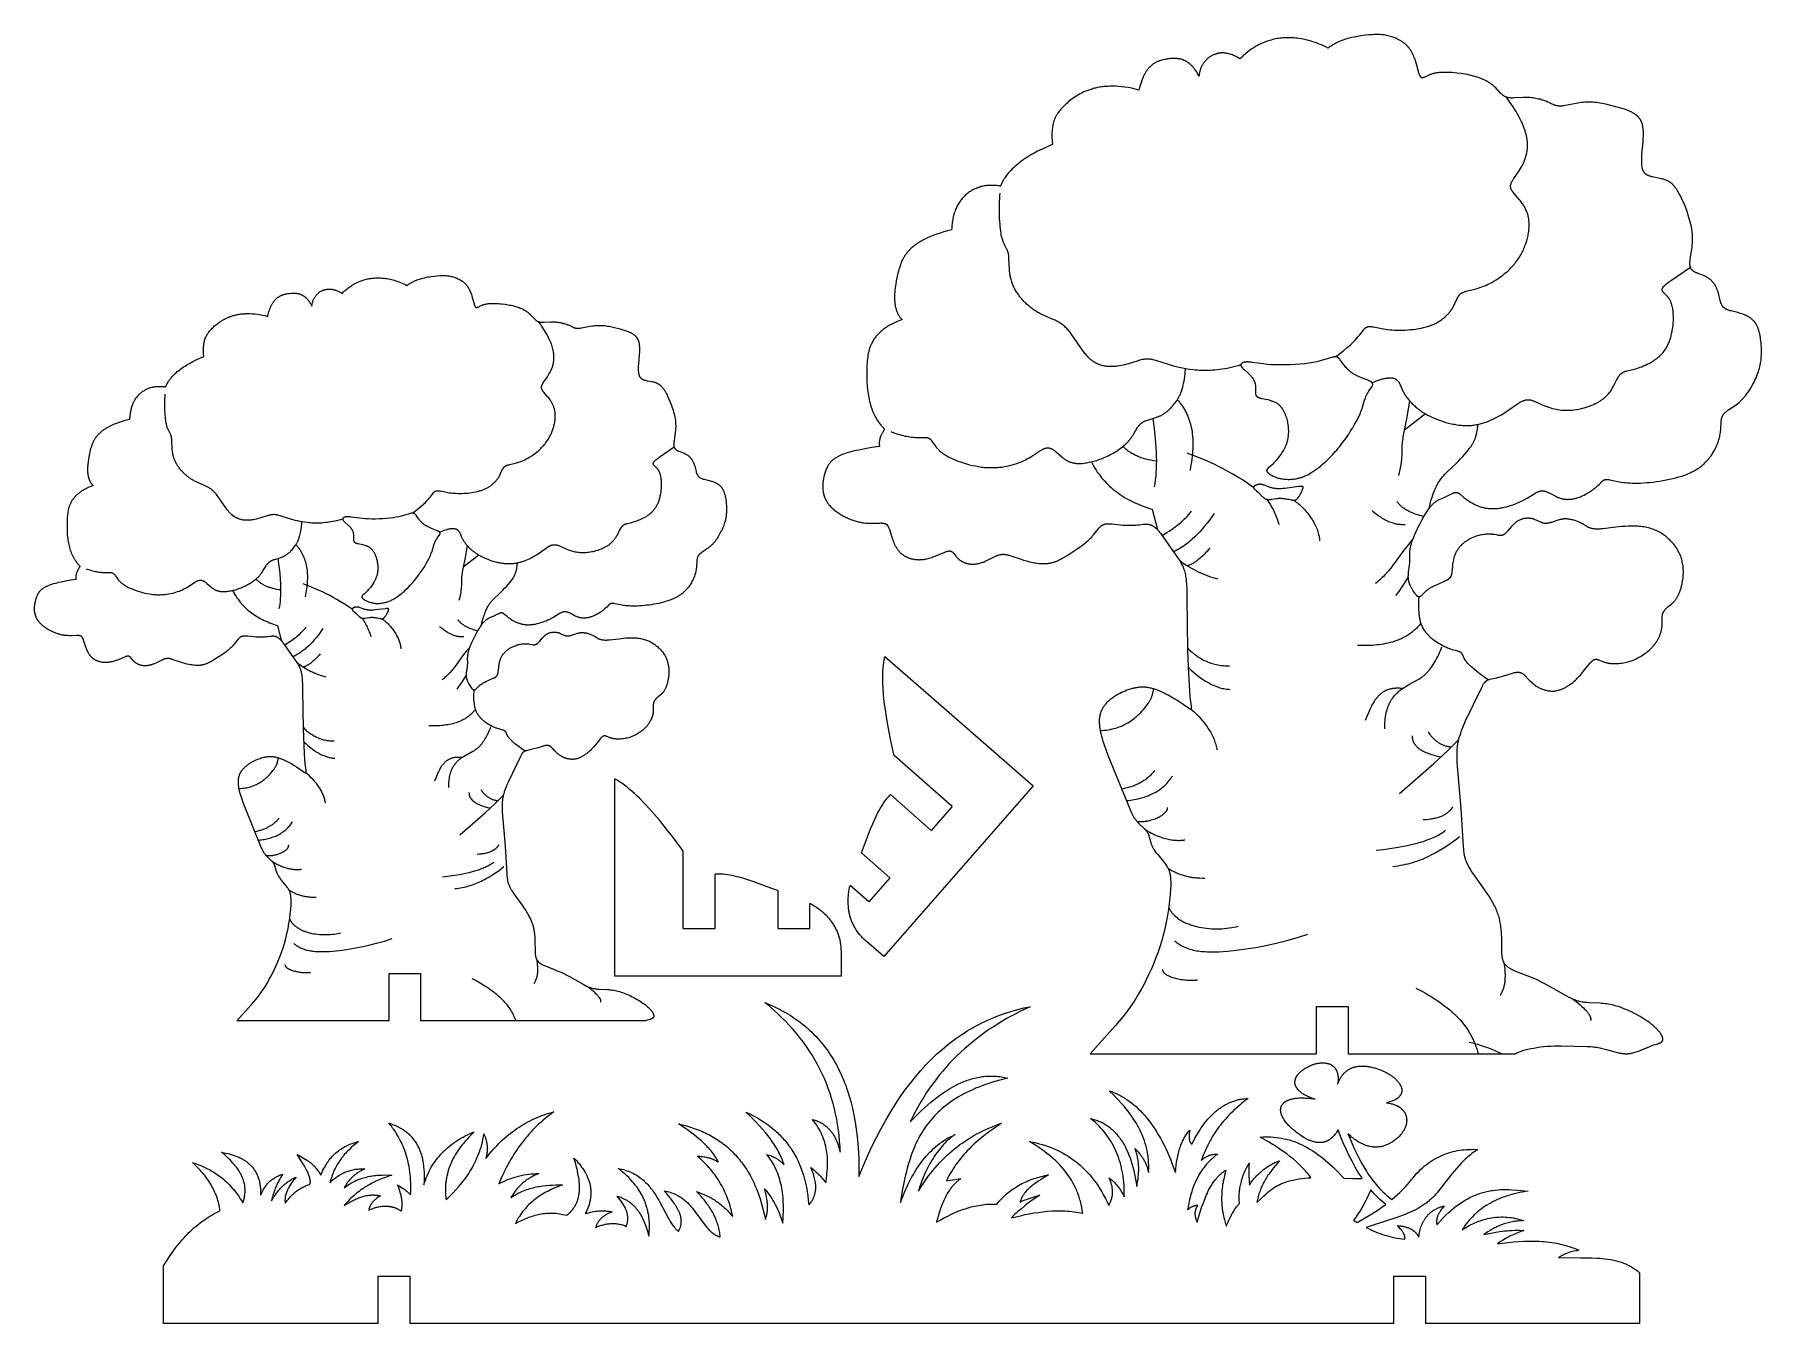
# Model space of a CAD drawing. Extents: x 321 to 471, y 203 to 316.
import ezdxf

# ---------------------------------------------------------------- set-up
doc = ezdxf.new("R2010")
doc.units = 0
doc.layers.get('0').update_dxf_attribs({"linetype": 'CONTINUOUS'})

msp = doc.modelspace()

# ---------------------------------------------------------------- linework, layer by layer
at = {"linetype": 'CONTINUOUS'}
for p, q in [((400.91, 248.44), (395.85, 252.86)), ((399.08, 246.34), (395.53, 249.47)), ((400.91, 248.44), (399.08, 246.34)), ((377.47, 237.8), (377.47, 244.52)), ((395.47, 242.22), (393, 244.38)), ((380.25, 237.8), (380.24, 242.53)), ((385.73, 237.8), (385.73, 241.08)), ((393.64, 240.13), (392.01, 241.55)), ((395.47, 242.22), (393.64, 240.13)), ((388.51, 237.8), (388.51, 239.97)), ((377.47, 237.8), (380.25, 237.8)), ((385.73, 237.8), (388.51, 237.8)), ((351.81, 233.87), (354.59, 233.87)), ((351.81, 233.87), (351.81, 229.75)), ((354.59, 233.87), (354.59, 229.75)), ((432.63, 231.01), (435.41, 231.01)), ((432.63, 231.01), (432.63, 226.88)), ((435.41, 231.01), (435.41, 226.88)), ((350.87, 207.51), (353.65, 207.51)), ((350.87, 207.51), (350.87, 203.38)), ((353.65, 207.51), (353.65, 203.38)), ((439.35, 207.51), (442.13, 207.51)), ((439.35, 207.51), (439.35, 203.38)), ((442.13, 207.51), (442.13, 203.38)), ((439.35, 203.38), (353.65, 203.38))]:
    msp.add_line(p, q, dxfattribs=at)
at = {"color": 7, "linetype": 'CONTINUOUS'}
for points in [[(435.41, 226.88), (449.98, 226.88), (449.99, 226.89), (450.01, 226.9), (450.02, 226.91), (450.04, 226.92), (450.07, 226.93), (450.1, 226.95), (450.13, 226.97), (450.17, 226.98), (450.21, 227), (450.25, 227.02), (450.33, 227.05), (450.42, 227.08), (450.52, 227.12), (450.62, 227.15), (450.83, 227.21), (451.06, 227.27), (451.31, 227.33), (451.58, 227.38), (451.85, 227.43), (452.14, 227.47), (452.44, 227.51), (452.74, 227.54), (453.05, 227.55), (453.36, 227.56), (453.98, 227.56), (456.24, 227.51), (456.48, 227.5), (456.72, 227.48), (456.84, 227.47), (456.96, 227.45), (457.08, 227.44), (457.2, 227.42), (457.32, 227.4), (457.43, 227.37), (457.67, 227.32), (457.9, 227.26), (458.76, 227.02), (458.95, 226.97), (459.04, 226.95), (459.13, 226.93), (459.22, 226.92), (459.31, 226.9), (459.39, 226.89), (459.47, 226.89), (459.51, 226.88), (459.55, 226.88), (459.6, 226.88), (459.64, 226.88), (459.68, 226.88), (459.72, 226.88), (459.76, 226.88), (459.8, 226.89), (459.84, 226.89), (459.88, 226.89), (459.92, 226.9), (459.96, 226.9), (460.01, 226.91), (460.05, 226.92), (460.13, 226.94), (460.22, 226.96), (460.31, 226.98), (460.4, 227.01), (460.49, 227.04), (460.69, 227.11), (461.68, 227.52), (461.87, 227.59), (462.05, 227.65), (462.38, 227.75), (462.45, 227.77), (462.48, 227.78), (462.51, 227.8), (462.54, 227.81), (462.57, 227.82), (462.6, 227.84), (462.61, 227.84), (462.63, 227.85), (462.64, 227.86), (462.65, 227.87), (462.66, 227.87), (462.67, 227.88), (462.69, 227.89), (462.7, 227.9), (462.71, 227.91), (462.72, 227.92), (462.73, 227.92), (462.73, 227.93), (462.74, 227.93), (462.74, 227.94), (462.74, 227.94), (462.75, 227.95), (462.75, 227.95), (462.76, 227.96), (462.76, 227.96), (462.76, 227.97), (462.77, 227.97), (462.77, 227.98), (462.77, 227.98), (462.78, 227.99), (462.78, 227.99), (462.78, 228), (462.79, 228), (462.79, 228.01), (462.79, 228.01), (462.79, 228.02), (462.8, 228.03), (462.8, 228.03), (462.8, 228.04), (462.8, 228.04), (462.81, 228.05), (462.81, 228.06), (462.81, 228.06), (462.81, 228.07), (462.81, 228.08), (462.81, 228.08), (462.81, 228.09), (462.82, 228.09), (462.82, 228.1), (462.82, 228.11), (462.82, 228.12), (462.82, 228.12), (462.82, 228.13), (462.82, 228.14), (462.82, 228.14), (462.82, 228.15), (462.82, 228.16), (462.82, 228.17), (462.82, 228.19), (462.82, 228.2), (462.81, 228.22), (462.81, 228.24), (462.81, 228.25), (462.8, 228.27), (462.8, 228.29), (462.79, 228.31), (462.79, 228.32), (462.78, 228.34), (462.78, 228.36), (462.77, 228.38), (462.76, 228.4), (462.75, 228.42), (462.74, 228.44), (462.73, 228.46), (462.71, 228.5), (462.69, 228.54), (462.67, 228.58), (462.64, 228.62), (462.61, 228.67), (462.58, 228.71), (462.55, 228.76), (462.51, 228.8), (462.47, 228.85), (462.43, 228.9), (462.39, 228.95), (462.34, 229), (462.29, 229.05), (462.24, 229.1), (462.19, 229.15), (462.08, 229.25), (461.95, 229.36), (461.82, 229.46), (461.68, 229.57), (461.53, 229.68), (461.37, 229.79), (461.2, 229.9), (461.02, 230.01), (460.85, 230.12), (460.66, 230.22), (460.47, 230.33), (460.28, 230.42), (460.09, 230.52), (459.9, 230.61), (459.7, 230.7), (459.51, 230.78), (459.32, 230.86), (459.13, 230.93), (458.95, 230.99), (458.77, 231.04), (458.6, 231.09), (458.43, 231.13), (458.26, 231.17), (458.1, 231.2), (457.94, 231.22), (457.79, 231.24), (457.64, 231.26), (457.49, 231.27), (457.35, 231.28), (456.38, 231.32), (456.17, 231.34), (456.07, 231.35), (455.98, 231.36), (455.88, 231.37), (455.79, 231.39), (455.69, 231.41), (455.6, 231.43), (455.51, 231.45), (455.42, 231.47), (455.33, 231.5), (455.24, 231.53), (455.15, 231.57), (455.05, 231.6), (454.96, 231.65), (454.86, 231.69), (454.66, 231.79), (454.45, 231.9), (452.87, 232.81), (452.37, 233.07), (452.12, 233.19), (451.86, 233.31), (451.6, 233.43), (450, 234.06), (449.88, 234.11), (449.77, 234.17), (449.66, 234.22), (449.61, 234.25), (449.56, 234.28), (449.51, 234.31), (449.47, 234.33), (449.42, 234.36), (449.38, 234.39), (449.33, 234.42), (449.3, 234.45), (449.26, 234.48), (449.24, 234.5), (449.22, 234.52), (449.2, 234.53), (449.19, 234.55), (449.17, 234.57), (449.15, 234.58), (449.14, 234.6), (449.12, 234.62), (449.11, 234.63), (449.09, 234.65), (449.08, 234.67), (449.07, 234.69), (449.05, 234.71), (449.04, 234.73), (449.03, 234.74), (449.02, 234.76), (449, 234.78), (448.99, 234.8), (448.98, 234.82), (448.97, 234.84), (448.96, 234.87), (448.95, 234.89), (448.94, 234.91), (448.93, 234.93), (448.92, 234.95), (448.91, 234.98), (448.9, 235.02), (448.88, 235.07), (448.87, 235.12), (448.86, 235.17), (448.84, 235.23), (448.83, 235.28), (448.82, 235.34), (448.82, 235.4), (448.81, 235.46), (448.8, 235.52), (448.79, 235.66), (448.79, 235.8), (448.78, 237.06), (448.77, 237.27), (448.76, 237.49), (448.74, 237.71), (448.71, 237.94), (448.7, 238.06), (448.68, 238.18), (448.66, 238.29), (448.63, 238.41), (448.61, 238.53), (448.58, 238.65), (448.55, 238.77), (448.51, 238.89), (448.48, 239.01), (448.43, 239.14), (448.39, 239.26), (448.34, 239.38), (448.29, 239.5), (448.23, 239.62), (448.18, 239.75), (448.11, 239.87), (448.05, 239.99), (447.98, 240.11), (447.84, 240.36), (447.69, 240.6), (447.53, 240.84), (447.21, 241.3), (446.29, 242.58), (446.16, 242.77), (446.05, 242.96), (446, 243.04), (445.95, 243.13), (445.9, 243.21), (445.86, 243.29), (445.82, 243.37), (445.78, 243.45), (445.74, 243.53), (445.71, 243.61), (445.68, 243.68), (445.66, 243.76), (445.63, 243.84), (445.61, 243.91), (445.59, 243.99), (445.57, 244.07), (445.55, 244.14), (445.54, 244.22), (445.52, 244.3), (445.51, 244.39), (445.49, 244.55), (445.47, 244.73), (445.46, 244.92), (445.25, 248.24), (444.91, 252.27), (444.9, 252.48), (444.89, 252.68), (444.89, 252.88), (444.89, 253.08), (444.89, 253.27), (444.9, 253.37), (444.91, 253.46), (444.92, 253.56), (444.93, 253.65), (444.94, 253.75), (444.95, 253.84), (444.97, 253.94), (444.99, 254.03), (445.01, 254.13), (445.03, 254.23), (445.06, 254.33), (445.09, 254.43), (445.15, 254.63), (445.22, 254.83), (445.29, 255.04), (445.37, 255.25), (445.46, 255.46), (445.64, 255.88), (447.01, 258.74), (447.1, 258.92), (447.14, 259), (447.18, 259.07), (447.2, 259.11), (447.23, 259.14), (447.25, 259.17), (447.27, 259.2), (447.29, 259.22), (447.31, 259.25), (447.33, 259.27), (447.35, 259.29), (447.36, 259.3), (447.37, 259.31), (447.38, 259.32), (447.39, 259.33), (447.4, 259.34), (447.41, 259.35), (447.42, 259.36), (447.43, 259.37), (447.44, 259.38), (447.45, 259.38), (447.46, 259.39), (447.47, 259.4), (447.48, 259.41), (447.49, 259.41), (447.51, 259.42), (447.52, 259.43), (447.53, 259.43), (447.54, 259.44), (447.55, 259.44), (447.56, 259.45), (447.58, 259.46), (447.61, 259.47), (447.63, 259.48), (447.65, 259.48), (447.68, 259.49), (447.7, 259.5), (447.75, 259.51), (448.18, 259.6), (448.33, 259.64), (448.65, 259.72), (448.98, 259.82), (449.65, 260.02), (449.73, 260.05), (449.81, 260.07), (449.89, 260.09), (449.92, 260.09), (449.96, 260.1), (450, 260.11), (450.04, 260.11), (450.07, 260.12), (450.11, 260.12), (450.15, 260.12), (450.18, 260.12), (450.2, 260.12), (450.22, 260.12), (450.23, 260.12), (450.25, 260.12), (450.27, 260.12), (450.29, 260.12), (450.3, 260.12), (450.32, 260.12), (450.34, 260.11), (450.35, 260.11), (450.37, 260.11), (450.39, 260.1), (450.4, 260.1), (450.42, 260.09), (450.44, 260.09), (450.45, 260.08), (450.47, 260.08), (450.48, 260.07), (450.5, 260.06), (450.52, 260.06), (450.53, 260.05), (450.55, 260.04), (450.56, 260.03), (450.58, 260.02), (450.59, 260.02), (450.61, 260.01), (450.62, 260), (450.64, 259.99), (450.65, 259.97), (450.67, 259.96), (450.7, 259.94), (450.73, 259.91), (450.76, 259.89), (450.79, 259.86), (450.81, 259.83), (450.87, 259.77), (451.13, 259.5), (451.27, 259.35), (451.34, 259.28), (451.42, 259.2), (451.46, 259.17), (451.51, 259.13), (451.55, 259.09), (451.6, 259.06), (451.64, 259.02), (451.69, 258.99), (451.74, 258.95), (451.79, 258.92), (451.84, 258.89), (451.9, 258.86), (451.95, 258.83), (452, 258.8), (452.06, 258.77), (452.12, 258.74), (452.18, 258.71), (452.23, 258.69), (452.29, 258.67), (452.35, 258.64), (452.42, 258.62), (452.48, 258.6), (452.54, 258.58), (452.6, 258.57), (452.67, 258.55), (452.73, 258.54), (452.8, 258.52), (452.86, 258.51), (452.93, 258.5), (453, 258.5), (453.06, 258.49), (453.13, 258.49), (453.2, 258.49), (453.26, 258.49), (453.33, 258.49), (453.4, 258.5), (453.47, 258.51), (453.54, 258.52), (453.6, 258.53), (453.67, 258.55), (453.74, 258.56), (453.81, 258.58), (453.87, 258.61), (453.94, 258.63), (454.01, 258.66), (454.08, 258.68), (454.14, 258.71), (454.21, 258.74), (454.27, 258.78), (454.34, 258.81), (454.41, 258.85), (454.47, 258.89), (454.54, 258.93), (454.6, 258.97), (454.66, 259.01), (454.73, 259.05), (454.85, 259.15), (454.97, 259.24), (455.09, 259.34), (455.21, 259.44), (455.32, 259.55), (455.43, 259.66), (455.54, 259.77), (455.64, 259.88), (455.74, 259.99), (455.92, 260.21), (456.4, 260.82), (456.46, 260.9), (456.53, 260.98), (456.56, 261.01), (456.6, 261.04), (456.63, 261.08), (456.66, 261.1), (456.67, 261.12), (456.69, 261.13), (456.71, 261.14), (456.72, 261.16), (456.74, 261.17), (456.75, 261.18), (456.76, 261.19), (456.78, 261.2), (456.79, 261.2), (456.81, 261.21), (456.82, 261.22), (456.84, 261.23), (456.85, 261.23), (456.86, 261.24), (456.86, 261.24), (456.87, 261.24), (456.88, 261.24), (456.89, 261.25), (456.89, 261.25), (456.9, 261.25), (456.91, 261.25), (456.91, 261.25), (456.92, 261.25), (456.93, 261.26), (456.93, 261.26), (456.94, 261.26), (456.95, 261.26), (456.95, 261.26), (456.96, 261.26), (456.97, 261.26), (456.98, 261.26), (456.99, 261.26), (457, 261.26), (457.02, 261.26), (457.03, 261.26), (457.04, 261.26), (457.06, 261.26), (457.07, 261.26), (457.09, 261.25), (457.1, 261.25), (457.11, 261.25), (457.13, 261.25), (457.14, 261.24), (457.16, 261.24), (457.17, 261.23), (457.2, 261.22), (457.23, 261.21), (457.29, 261.19), (457.57, 261.07), (457.65, 261.04), (457.69, 261.02), (457.73, 261.01), (457.78, 261), (457.82, 260.98), (457.87, 260.97), (457.92, 260.96), (457.97, 260.95), (458.02, 260.94), (458.07, 260.93), (458.13, 260.92), (458.18, 260.91), (458.24, 260.9), (458.35, 260.89), (458.47, 260.89), (458.6, 260.88), (458.72, 260.88), (458.86, 260.89), (458.99, 260.9), (459.12, 260.91), (459.26, 260.93), (459.4, 260.95), (459.53, 260.98), (459.67, 261.01), (459.81, 261.04), (459.95, 261.09), (460.09, 261.13), (460.23, 261.18), (460.37, 261.24), (460.5, 261.3), (460.63, 261.37), (460.77, 261.43), (460.89, 261.51), (461.02, 261.58), (461.14, 261.66), (461.26, 261.75), (461.38, 261.83), (461.49, 261.92), (461.6, 262.01), (461.65, 262.06), (461.71, 262.11), (461.76, 262.16), (461.8, 262.21), (461.85, 262.26), (461.9, 262.31), (461.94, 262.36), (461.99, 262.41), (462.03, 262.46), (462.07, 262.51), (462.11, 262.56), (462.15, 262.61), (462.19, 262.67), (462.22, 262.72), (462.26, 262.77), (462.29, 262.83), (462.32, 262.88), (462.36, 262.93), (462.39, 262.98), (462.41, 263.04), (462.44, 263.09), (462.47, 263.14), (462.49, 263.2), (462.52, 263.25), (462.54, 263.3), (462.56, 263.36), (462.58, 263.41), (462.6, 263.46), (462.62, 263.51), (462.64, 263.56), (462.65, 263.61), (462.67, 263.66), (462.68, 263.71), (462.69, 263.76), (462.7, 263.81), (462.71, 263.86), (462.72, 263.91), (462.73, 263.95), (462.74, 264), (462.74, 264.05), (462.75, 264.13), (462.76, 264.22), (462.76, 264.31), (462.76, 264.39), (462.76, 264.84), (462.76, 264.9), (462.76, 264.94), (462.76, 264.97), (462.77, 265), (462.77, 265.03), (462.78, 265.06), (462.78, 265.09), (462.79, 265.12), (462.79, 265.15), (462.8, 265.18), (462.81, 265.21), (462.82, 265.24), (462.83, 265.27), (462.84, 265.3), (462.86, 265.32), (462.87, 265.35), (462.88, 265.38), (462.9, 265.4), (462.91, 265.43), (462.93, 265.45), (462.95, 265.48), (462.96, 265.5), (462.98, 265.53), (463, 265.55), (463.02, 265.58), (463.04, 265.6), (463.06, 265.62), (463.08, 265.65), (463.1, 265.67), (463.15, 265.72), (463.19, 265.76), (463.24, 265.81), (463.3, 265.85), (463.57, 266.07), (463.63, 266.12), (463.69, 266.17), (463.72, 266.2), (463.75, 266.23), (463.78, 266.26), (463.81, 266.29), (463.84, 266.33), (463.87, 266.36), (463.9, 266.4), (463.93, 266.44), (463.96, 266.48), (463.99, 266.52), (464.02, 266.56), (464.05, 266.61), (464.08, 266.66), (464.11, 266.71), (464.14, 266.77), (464.17, 266.82), (464.19, 266.88), (464.22, 266.95), (464.25, 267.01), (464.28, 267.08), (464.31, 267.15), (464.33, 267.23), (464.36, 267.3), (464.38, 267.38), (464.41, 267.47), (464.43, 267.55), (464.46, 267.64), (464.48, 267.73), (464.5, 267.82), (464.52, 267.92), (464.53, 268.02), (464.55, 268.11), (464.56, 268.21), (464.58, 268.32), (464.59, 268.42), (464.6, 268.52), (464.6, 268.63), (464.61, 268.73), (464.61, 268.84), (464.61, 268.95), (464.6, 269.06), (464.6, 269.17), (464.59, 269.28), (464.58, 269.39), (464.56, 269.5), (464.55, 269.61), (464.52, 269.72), (464.5, 269.83), (464.47, 269.94), (464.44, 270.05), (464.41, 270.16), (464.37, 270.27), (464.32, 270.37), (464.28, 270.48), (464.23, 270.58), (464.17, 270.69), (464.12, 270.79), (464.05, 270.89), (463.99, 270.99), (463.92, 271.09), (463.85, 271.19), (463.77, 271.28), (463.7, 271.38), (463.61, 271.47), (463.53, 271.56), (463.44, 271.65), (463.35, 271.73), (463.26, 271.82), (463.16, 271.9), (463.07, 271.97), (462.96, 272.05), (462.86, 272.12), (462.75, 272.19), (462.64, 272.26), (462.53, 272.32), (462.42, 272.38), (462.3, 272.44), (462.19, 272.49), (462.07, 272.54), (461.94, 272.59), (461.82, 272.63), (461.69, 272.67), (461.57, 272.71), (461.44, 272.74), (461.31, 272.77), (461.17, 272.79), (461.04, 272.81), (460.9, 272.83), (460.77, 272.84), (460.63, 272.85), (460.49, 272.86), (460.35, 272.86), (460.08, 272.86), (459.8, 272.85), (459.53, 272.84), (459.26, 272.82), (458.74, 272.76), (457.6, 272.62), (457.42, 272.61), (457.33, 272.6), (457.25, 272.6), (457.17, 272.6), (457.09, 272.6), (457.02, 272.6), (456.95, 272.6), (456.89, 272.61), (456.83, 272.62), (456.77, 272.62), (456.71, 272.63), (456.66, 272.64), (456.61, 272.65), (456.56, 272.67), (456.51, 272.68), (456.47, 272.7), (456.42, 272.71), (456.38, 272.73), (456.34, 272.75), (456.3, 272.76), (456.27, 272.78), (456.23, 272.8), (456.19, 272.82), (456.12, 272.87), (455.91, 273), (455.83, 273.05), (455.75, 273.09), (455.66, 273.14), (455.58, 273.18), (455.48, 273.22), (455.39, 273.26), (455.29, 273.3), (455.19, 273.34), (455.08, 273.37), (455.03, 273.38), (454.98, 273.4), (454.92, 273.41), (454.87, 273.42), (454.82, 273.43), (454.76, 273.45), (454.71, 273.45), (454.65, 273.46), (454.6, 273.47), (454.54, 273.47), (454.49, 273.48), (454.43, 273.48), (454.38, 273.48), (454.32, 273.48), (454.27, 273.48), (454.21, 273.48), (454.16, 273.47), (454.11, 273.47), (454.05, 273.46), (454, 273.45), (453.95, 273.44), (453.89, 273.43), (453.79, 273.4), (453.69, 273.37), (453.59, 273.34), (453.11, 273.18), (453.02, 273.16), (452.97, 273.14), (452.93, 273.13), (452.89, 273.12), (452.84, 273.11), (452.8, 273.11), (452.76, 273.1), (452.74, 273.1), (452.72, 273.1), (452.7, 273.09), (452.68, 273.09), (452.66, 273.09), (452.64, 273.09), (452.63, 273.09), (452.61, 273.09), (452.59, 273.09), (452.57, 273.09), (452.55, 273.1), (452.53, 273.1), (452.51, 273.1), (452.5, 273.1), (452.48, 273.11), (452.46, 273.11), (452.44, 273.11), (452.43, 273.12), (452.39, 273.12), (452.36, 273.13), (452.32, 273.15), (452.29, 273.16), (452.25, 273.17), (452.22, 273.18), (452.19, 273.2), (451.78, 273.39), (451.7, 273.42), (451.66, 273.43), (451.63, 273.45), (451.59, 273.46), (451.55, 273.47), (451.51, 273.48), (451.47, 273.49), (451.43, 273.5), (451.38, 273.51), (451.34, 273.52), (451.3, 273.52), (451.25, 273.53), (451.21, 273.53), (451.16, 273.54), (451.12, 273.54), (451.07, 273.54), (451.03, 273.54), (450.98, 273.54), (450.93, 273.54), (450.89, 273.53), (450.84, 273.53), (450.8, 273.52), (450.75, 273.51), (450.7, 273.51), (450.65, 273.5), (450.61, 273.48), (450.56, 273.47), (450.52, 273.46), (450.47, 273.44), (450.42, 273.42), (450.38, 273.4), (450.33, 273.38), (450.29, 273.36), (450.24, 273.34), (450.2, 273.31), (450.16, 273.29), (450.11, 273.26), (450.07, 273.23), (450.03, 273.2), (449.99, 273.16), (449.95, 273.13), (449.91, 273.09), (449.87, 273.06), (449.79, 272.98), (449.72, 272.9), (449.64, 272.82), (449.3, 272.43), (449.24, 272.36), (449.21, 272.32), (449.17, 272.29), (449.14, 272.26), (449.11, 272.23), (449.08, 272.2), (449.06, 272.19), (449.05, 272.18), (449.03, 272.17), (449.02, 272.16), (449, 272.15), (448.99, 272.14), (448.97, 272.13), (448.96, 272.12), (448.94, 272.11), (448.93, 272.1), (448.91, 272.09), (448.9, 272.09), (448.88, 272.08), (448.87, 272.07), (448.85, 272.07), (448.84, 272.06), (448.82, 272.06), (448.81, 272.06), (448.79, 272.05), (448.78, 272.05), (448.76, 272.05), (448.75, 272.04), (448.73, 272.04), (448.72, 272.04), (448.7, 272.04), (448.69, 272.04), (448.67, 272.04), (448.66, 272.04), (448.64, 272.04), (448.63, 272.04), (448.6, 272.04), (448.57, 272.04), (448.53, 272.04), (448.5, 272.05), (448.44, 272.06), (448.15, 272.12), (448.07, 272.13), (447.99, 272.14), (447.95, 272.15), (447.91, 272.15), (447.86, 272.16), (447.82, 272.16), (447.77, 272.16), (447.73, 272.16), (447.63, 272.16), (447.53, 272.16), (447.43, 272.15), (447.32, 272.14), (447.22, 272.13), (447.11, 272.11), (447, 272.09), (446.89, 272.07), (446.78, 272.04), (446.67, 272.01), (446.55, 271.97), (446.44, 271.93), (446.33, 271.89), (446.22, 271.85), (446.11, 271.8), (446.01, 271.74), (445.9, 271.68), (445.85, 271.65), (445.8, 271.62), (445.75, 271.59), (445.7, 271.56), (445.65, 271.53), (445.6, 271.49), (445.55, 271.46), (445.51, 271.42), (445.46, 271.38), (445.42, 271.34), (445.37, 271.31), (445.33, 271.27), (445.28, 271.23), (445.24, 271.18), (445.2, 271.14), (445.16, 271.1), (445.12, 271.06), (445.09, 271.01), (445.05, 270.97), (445.01, 270.92), (444.98, 270.87), (444.95, 270.83), (444.92, 270.78), (444.89, 270.73), (444.86, 270.68), (444.83, 270.63), (444.8, 270.58), (444.78, 270.53), (444.75, 270.47), (444.73, 270.42), (444.71, 270.37), (444.69, 270.31), (444.67, 270.26), (444.65, 270.21), (444.64, 270.15), (444.62, 270.1), (444.59, 269.99), (444.57, 269.88), (444.55, 269.77), (444.53, 269.66), (444.51, 269.56), (444.49, 269.36), (444.44, 268.84), (444.43, 268.78), (444.42, 268.71), (444.41, 268.68), (444.41, 268.65), (444.4, 268.62), (444.39, 268.59), (444.38, 268.57), (444.38, 268.55), (444.37, 268.54), (444.37, 268.53), (444.36, 268.52), (444.36, 268.5), (444.35, 268.49), (444.35, 268.48), (444.34, 268.47), (444.34, 268.45), (444.33, 268.44), (444.32, 268.43), (444.32, 268.42), (444.31, 268.41), (444.3, 268.4), (444.29, 268.39), (444.28, 268.38), (444.28, 268.36), (444.27, 268.35), (444.26, 268.34), (444.25, 268.33), (444.24, 268.32), (444.23, 268.31), (444.22, 268.3), (444.21, 268.29), (444.2, 268.28), (444.18, 268.27), (444.17, 268.26), (444.16, 268.25), (444.13, 268.23), (444.11, 268.21), (444.08, 268.19), (444.04, 268.17), (444.01, 268.15), (443.97, 268.13), (443.94, 268.11), (443.86, 268.07), (443.77, 268.03), (443.07, 267.72), (442.86, 267.63), (442.76, 267.58), (442.66, 267.52), (442.57, 267.47), (442.52, 267.44), (442.48, 267.41), (442.44, 267.39), (442.4, 267.36), (442.36, 267.33), (442.32, 267.3), (442.28, 267.27), (442.25, 267.24), (442.18, 267.18), (442.12, 267.13), (442.06, 267.07), (441.86, 266.87), (441.82, 266.82), (441.8, 266.8), (441.78, 266.79), (441.76, 266.77), (441.75, 266.76), (441.74, 266.75), (441.73, 266.75), (441.72, 266.74), (441.71, 266.73), (441.7, 266.73), (441.69, 266.72), (441.68, 266.72), (441.67, 266.71), (441.67, 266.71), (441.67, 266.71), (441.66, 266.71), (441.66, 266.7), (441.65, 266.7), (441.65, 266.7), (441.64, 266.7), (441.64, 266.7), (441.63, 266.7), (441.63, 266.7), (441.63, 266.69), (441.62, 266.69), (441.62, 266.69), (441.61, 266.69), (441.61, 266.69), (441.6, 266.69), (441.6, 266.69), (441.59, 266.69), (441.59, 266.69), (441.59, 266.69), (441.58, 266.69), (441.58, 266.69), (441.57, 266.69), (441.57, 266.69), (441.56, 266.69), (441.56, 266.69), (441.56, 266.69), (441.55, 266.69), (441.55, 266.69), (441.54, 266.69), (441.54, 266.7), (441.53, 266.7), (441.53, 266.7), (441.53, 266.7), (441.52, 266.7), (441.52, 266.7), (441.51, 266.7), (441.51, 266.71), (441.5, 266.71), (441.5, 266.71), (441.5, 266.71), (441.49, 266.71), (441.48, 266.72), (441.48, 266.72), (441.47, 266.73), (441.46, 266.74), (441.45, 266.74), (441.44, 266.75), (441.43, 266.75), (441.42, 266.76), (441.42, 266.77), (441.41, 266.78), (441.4, 266.78), (441.39, 266.79), (441.37, 266.81), (441.36, 266.83), (441.34, 266.85), (441.32, 266.87), (441.31, 266.89), (441.29, 266.91), (441.26, 266.96), (441.22, 267.01), (441.08, 267.22), (440.94, 267.45), (440.9, 267.51), (440.87, 267.58), (440.84, 267.64), (440.81, 267.7), (440.79, 267.74), (440.78, 267.77), (440.76, 267.81), (440.75, 267.84), (440.74, 267.88), (440.72, 267.91), (440.71, 267.95), (440.7, 267.99), (440.69, 268.02), (440.68, 268.06), (440.68, 268.1), (440.67, 268.14), (440.66, 268.18), (440.66, 268.22), (440.65, 268.27), (440.65, 268.31), (440.65, 268.35), (440.64, 268.4), (440.64, 268.44), (440.64, 268.49), (440.65, 268.58), (440.65, 268.68), (440.66, 268.77), (440.67, 268.87), (440.75, 269.47), (440.77, 269.66), (440.78, 269.75), (440.78, 269.84), (440.78, 269.92), (440.78, 270.01), (440.77, 270.34), (440.77, 270.43), (440.77, 270.52), (440.78, 270.61), (440.78, 270.66), (440.79, 270.71), (440.79, 270.76), (440.8, 270.82), (440.81, 270.87), (440.82, 270.93), (440.83, 270.99), (440.84, 271.05), (440.86, 271.12), (440.87, 271.18), (440.91, 271.33), (440.96, 271.48), (441.02, 271.64), (441.09, 271.82), (441.16, 272), (441.24, 272.19), (441.42, 272.58), (441.62, 272.98), (441.83, 273.37), (442.04, 273.75), (442.14, 273.92), (442.25, 274.09), (442.35, 274.24), (442.45, 274.38), (442.5, 274.45), (442.54, 274.51), (442.59, 274.57), (442.63, 274.62), (442.68, 274.67), (442.72, 274.72), (442.76, 274.76), (442.81, 274.81), (442.85, 274.84), (442.89, 274.88), (442.93, 274.92), (442.97, 274.95), (443.01, 274.98), (443.05, 275), (443.08, 275.03), (443.12, 275.06), (443.16, 275.08), (443.2, 275.1), (443.23, 275.12), (443.27, 275.14), (443.3, 275.16), (443.34, 275.17), (443.77, 275.36), (443.84, 275.39), (444.35, 275.65), (444.42, 275.68), (444.49, 275.71), (444.52, 275.72), (444.55, 275.73), (444.58, 275.75), (444.61, 275.76), (444.64, 275.77), (444.67, 275.77), (444.69, 275.78), (444.7, 275.78), (444.71, 275.78), (444.73, 275.79), (444.74, 275.79), (444.76, 275.79), (444.77, 275.79), (444.78, 275.79), (444.79, 275.79), (444.81, 275.8), (444.82, 275.8), (444.83, 275.8), (444.84, 275.79), (444.85, 275.79), (444.87, 275.79), (444.88, 275.79), (444.89, 275.79), (444.9, 275.79), (444.91, 275.78), (444.92, 275.78), (444.93, 275.78), (444.94, 275.77), (444.96, 275.77), (444.97, 275.77), (444.98, 275.76), (444.99, 275.76), (445, 275.75), (445.01, 275.75), (445.02, 275.74), (445.03, 275.73), (445.04, 275.73), (445.05, 275.72), (445.07, 275.71), (445.1, 275.69), (445.12, 275.67), (445.14, 275.65), (445.19, 275.62), (445.48, 275.36), (445.56, 275.3), (445.64, 275.23), (445.73, 275.17), (445.83, 275.1), (445.94, 275.03), (446.05, 274.96), (446.17, 274.89), (446.3, 274.82), (446.43, 274.75), (446.5, 274.72), (446.57, 274.69), (446.64, 274.66), (446.71, 274.63), (446.79, 274.6), (446.86, 274.57), (446.94, 274.55), (447.02, 274.52), (447.1, 274.5), (447.18, 274.48), (447.26, 274.46), (447.35, 274.44), (447.43, 274.42), (447.52, 274.41), (447.61, 274.4), (447.69, 274.39), (447.78, 274.38), (447.87, 274.38), (447.96, 274.38), (448.05, 274.38), (448.15, 274.38), (448.24, 274.38), (448.33, 274.39), (448.43, 274.4), (448.52, 274.41), (448.62, 274.43), (448.71, 274.44), (448.81, 274.46), (449, 274.5), (449.19, 274.55), (449.37, 274.6), (449.56, 274.66), (449.74, 274.72), (449.92, 274.78), (450.09, 274.85), (450.26, 274.92), (450.42, 275), (450.58, 275.07), (450.73, 275.15), (450.87, 275.23), (451, 275.3), (451.66, 275.7), (451.75, 275.76), (451.79, 275.78), (451.84, 275.81), (451.88, 275.83), (451.93, 275.85), (451.97, 275.86), (451.99, 275.87), (452.02, 275.88), (452.04, 275.89), (452.06, 275.89), (452.08, 275.9), (452.1, 275.91), (452.12, 275.91), (452.15, 275.92), (452.17, 275.92), (452.19, 275.92), (452.21, 275.93), (452.23, 275.93), (452.25, 275.93), (452.28, 275.93), (452.3, 275.93), (452.32, 275.93), (452.34, 275.93), (452.36, 275.93), (452.39, 275.93), (452.41, 275.93), (452.43, 275.93), (452.45, 275.92), (452.47, 275.92), (452.5, 275.91), (452.52, 275.91), (452.54, 275.9), (452.57, 275.9), (452.59, 275.89), (452.64, 275.87), (452.68, 275.86), (452.73, 275.84), (452.78, 275.82), (452.82, 275.8), (452.92, 275.75), (453.43, 275.49), (453.54, 275.44), (453.65, 275.39), (453.7, 275.36), (453.76, 275.34), (453.81, 275.32), (453.87, 275.3), (453.93, 275.28), (453.98, 275.27), (454.04, 275.25), (454.1, 275.24), (454.16, 275.23), (454.22, 275.22), (454.27, 275.21), (454.33, 275.2), (454.39, 275.2), (454.45, 275.2), (454.51, 275.19), (454.57, 275.19), (454.63, 275.2), (454.69, 275.2), (454.75, 275.2), (454.81, 275.21), (454.87, 275.22), (454.93, 275.22), (454.99, 275.23), (455.05, 275.25), (455.11, 275.26), (455.17, 275.27), (455.23, 275.29), (455.29, 275.3), (455.35, 275.32), (455.41, 275.34), (455.52, 275.38), (455.64, 275.42), (455.75, 275.47), (455.87, 275.52), (455.98, 275.57), (456.09, 275.63), (456.19, 275.69), (456.29, 275.75), (456.39, 275.81), (456.49, 275.87), (456.59, 275.94), (456.68, 276), (456.77, 276.07), (456.85, 276.14), (456.93, 276.2), (457.01, 276.26), (457.15, 276.39), (457.27, 276.5), (457.51, 276.74), (457.53, 276.76), (457.55, 276.78), (457.57, 276.79), (457.59, 276.81), (457.61, 276.83), (457.62, 276.83), (457.63, 276.84), (457.64, 276.85), (457.65, 276.85), (457.66, 276.86), (457.67, 276.87), (457.68, 276.87), (457.69, 276.88), (457.7, 276.88), (457.71, 276.89), (457.73, 276.89), (457.74, 276.9), (457.75, 276.9), (457.76, 276.9), (457.77, 276.91), (457.78, 276.91), (457.8, 276.91), (457.81, 276.92), (457.82, 276.92), (457.84, 276.92), (457.85, 276.92), (457.86, 276.92), (457.88, 276.93), (457.89, 276.93), (457.91, 276.93), (457.92, 276.93), (457.94, 276.93), (457.95, 276.93), (457.97, 276.93), (457.98, 276.93), (458.02, 276.92), (458.05, 276.92), (458.09, 276.92), (458.13, 276.91), (458.21, 276.89), (458.9, 276.75), (459.04, 276.72), (459.2, 276.7), (459.37, 276.67), (459.55, 276.65), (459.74, 276.63), (459.94, 276.62), (460.16, 276.61), (460.38, 276.6), (460.63, 276.61), (460.88, 276.61), (461.14, 276.63), (461.41, 276.65), (461.69, 276.67), (461.97, 276.7), (462.26, 276.74), (462.55, 276.78), (462.83, 276.83), (463.12, 276.88), (463.4, 276.94), (463.68, 277), (463.95, 277.07), (464.22, 277.14), (464.47, 277.22), (464.71, 277.3), (464.83, 277.34), (464.94, 277.39), (465.05, 277.43), (465.15, 277.48), (465.26, 277.53), (465.36, 277.58), (465.45, 277.63), (465.55, 277.68), (465.64, 277.73), (465.73, 277.79), (465.81, 277.84), (465.9, 277.89), (465.98, 277.95), (466.06, 278.01), (466.13, 278.06), (466.21, 278.12), (466.28, 278.18), (466.35, 278.24), (466.41, 278.3), (466.48, 278.36), (466.54, 278.42), (466.6, 278.48), (466.66, 278.54), (466.71, 278.61), (466.77, 278.67), (466.82, 278.73), (466.87, 278.8), (466.92, 278.86), (467.02, 278.99), (467.11, 279.12), (467.19, 279.25), (467.27, 279.38), (467.34, 279.51), (467.41, 279.64), (467.47, 279.78), (467.53, 279.91), (467.58, 280.04), (467.63, 280.17), (467.67, 280.29), (467.71, 280.42), (467.75, 280.55), (467.78, 280.67), (467.8, 280.79), (467.83, 280.91), (467.84, 281.03), (467.86, 281.14), (467.87, 281.26), (467.88, 281.37), (467.9, 281.87), (467.91, 281.96), (467.91, 282.01), (467.91, 282.05), (467.92, 282.1), (467.93, 282.14), (467.94, 282.18), (467.94, 282.23), (467.95, 282.27), (467.96, 282.29), (467.97, 282.31), (467.97, 282.33), (467.98, 282.35), (467.99, 282.37), (467.99, 282.39), (468, 282.41), (468.01, 282.43), (468.02, 282.45), (468.03, 282.47), (468.04, 282.48), (468.05, 282.5), (468.06, 282.52), (468.07, 282.54), (468.08, 282.56), (468.09, 282.58), (468.11, 282.59), (468.12, 282.61), (468.13, 282.63), (468.15, 282.65), (468.16, 282.66), (468.18, 282.68), (468.2, 282.7), (468.21, 282.72), (468.25, 282.75), (468.28, 282.78), (468.32, 282.81), (468.36, 282.85), (468.4, 282.88), (468.49, 282.95), (469.12, 283.38), (469.23, 283.46), (469.35, 283.55), (469.46, 283.64), (469.52, 283.69), (469.58, 283.74), (469.63, 283.8), (469.69, 283.85), (469.75, 283.91), (469.8, 283.97), (469.86, 284.03), (469.91, 284.09), (470.02, 284.22), (470.12, 284.36), (470.23, 284.5), (470.33, 284.64), (470.42, 284.79), (470.52, 284.94), (470.61, 285.1), (470.69, 285.25), (470.77, 285.41), (470.85, 285.57), (470.92, 285.72), (470.99, 285.88), (471.05, 286.04), (471.11, 286.19), (471.16, 286.34), (471.2, 286.48), (471.24, 286.63), (471.28, 286.77), (471.31, 286.91), (471.34, 287.05), (471.36, 287.19), (471.38, 287.33), (471.39, 287.47), (471.4, 287.6), (471.41, 287.74), (471.41, 287.88), (471.42, 288.01), (471.41, 288.15), (471.41, 288.43), (471.39, 288.72), (471.38, 288.87), (471.36, 289.01), (471.34, 289.16), (471.32, 289.3), (471.3, 289.44), (471.27, 289.58), (471.24, 289.72), (471.22, 289.79), (471.2, 289.85), (471.18, 289.92), (471.16, 289.98), (471.14, 290.05), (471.12, 290.11), (471.09, 290.17), (471.07, 290.23), (471.04, 290.29), (471.01, 290.35), (470.98, 290.4), (470.95, 290.46), (470.92, 290.51), (470.9, 290.53), (470.89, 290.56), (470.87, 290.58), (470.85, 290.61), (470.84, 290.63), (470.82, 290.65), (470.8, 290.68), (470.78, 290.7), (470.74, 290.74), (470.7, 290.78), (470.66, 290.82), (470.62, 290.86), (470.57, 290.9), (470.53, 290.94), (470.48, 290.97), (470.44, 291), (470.39, 291.04), (470.34, 291.07), (470.29, 291.1), (470.24, 291.12), (470.19, 291.15), (470.14, 291.18), (470.09, 291.2), (470.04, 291.23), (469.99, 291.25), (469.89, 291.29), (469.78, 291.33), (469.67, 291.37), (469.57, 291.4), (469.36, 291.46), (468.77, 291.61), (468.68, 291.63), (468.6, 291.66), (468.55, 291.67), (468.51, 291.69), (468.47, 291.71), (468.43, 291.72), (468.4, 291.74), (468.36, 291.76), (468.32, 291.77), (468.29, 291.79), (468.27, 291.8), (468.26, 291.81), (468.24, 291.82), (468.22, 291.83), (468.21, 291.85), (468.19, 291.86), (468.18, 291.87), (468.16, 291.88), (468.15, 291.89), (468.13, 291.91), (468.12, 291.92), (468.1, 291.93), (468.09, 291.94), (468.08, 291.96), (468.07, 291.97), (468.05, 291.99), (468.04, 292), (468.03, 292.02), (468.02, 292.03), (468.01, 292.05), (468, 292.06), (467.99, 292.08), (467.98, 292.1), (467.97, 292.11), (467.96, 292.13), (467.95, 292.15), (467.93, 292.19), (467.91, 292.22), (467.9, 292.26), (467.88, 292.3), (467.87, 292.34), (467.85, 292.38), (467.84, 292.42), (467.82, 292.51), (467.66, 293.17), (467.63, 293.26), (467.6, 293.36), (467.58, 293.4), (467.57, 293.45), (467.55, 293.5), (467.53, 293.54), (467.51, 293.59), (467.49, 293.64), (467.47, 293.68), (467.44, 293.73), (467.42, 293.77), (467.4, 293.81), (467.37, 293.86), (467.34, 293.9), (467.32, 293.94), (467.29, 293.98), (467.26, 294.02), (467.23, 294.06), (467.2, 294.1), (467.16, 294.14), (467.13, 294.18), (467.1, 294.21), (467.06, 294.25), (467.03, 294.29), (466.99, 294.32), (466.95, 294.35), (466.91, 294.39), (466.87, 294.42), (466.83, 294.45), (466.78, 294.48), (466.74, 294.51), (466.69, 294.53), (466.65, 294.56), (466.6, 294.59), (466.55, 294.61), (466.5, 294.63), (466.45, 294.66), (466.4, 294.68), (466.3, 294.72), (465.88, 294.87), (465.78, 294.92), (465.73, 294.94), (465.68, 294.96), (465.64, 294.98), (465.59, 295.01), (465.57, 295.02), (465.55, 295.03), (465.53, 295.05), (465.51, 295.06), (465.49, 295.08), (465.47, 295.09), (465.45, 295.1), (465.43, 295.12), (465.41, 295.14), (465.4, 295.15), (465.38, 295.17), (465.36, 295.18), (465.35, 295.2), (465.33, 295.22), (465.32, 295.24), (465.31, 295.25), (465.3, 295.26), (465.3, 295.27), (465.29, 295.28), (465.29, 295.29), (465.28, 295.3), (465.27, 295.31), (465.27, 295.32), (465.26, 295.33), (465.26, 295.34), (465.25, 295.35), (465.25, 295.36), (465.24, 295.37), (465.24, 295.38), (465.23, 295.39), (465.23, 295.4), (465.22, 295.42), (465.22, 295.43), (465.22, 295.44), (465.21, 295.45), (465.21, 295.46), (465.2, 295.48), (465.2, 295.5), (465.19, 295.53), (465.19, 295.55), (465.19, 295.58), (465.18, 295.61), (465.18, 295.64), (465.18, 295.67), (465.18, 295.7), (465.18, 295.73), (465.18, 295.76), (465.18, 295.82), (465.18, 295.88), (465.19, 295.95), (465.19, 296.02), (465.21, 296.16), (465.32, 296.81), (465.37, 297.16), (465.39, 297.35), (465.41, 297.54), (465.41, 297.64), (465.42, 297.73), (465.42, 297.83), (465.42, 297.93), (465.42, 298.03), (465.41, 298.13), (465.41, 298.23), (465.4, 298.33), (465.39, 298.43), (465.37, 298.54), (465.34, 298.74), (465.31, 298.94), (465.26, 299.15), (465.21, 299.35), (465.16, 299.56), (465.1, 299.76), (465.04, 299.96), (464.97, 300.16), (464.9, 300.35), (464.76, 300.73), (464.61, 301.08), (464.46, 301.41), (464.39, 301.57), (464.31, 301.72), (464.23, 301.87), (464.15, 302), (464.11, 302.07), (464.07, 302.13), (464.03, 302.2), (463.99, 302.26), (463.95, 302.32), (463.9, 302.37), (463.86, 302.43), (463.82, 302.48), (463.77, 302.53), (463.72, 302.58), (463.68, 302.63), (463.63, 302.68), (463.58, 302.72), (463.53, 302.76), (463.5, 302.78), (463.47, 302.8), (463.45, 302.82), (463.42, 302.84), (463.4, 302.86), (463.37, 302.87), (463.34, 302.89), (463.31, 302.91), (463.28, 302.92), (463.26, 302.94), (463.23, 302.95), (463.2, 302.97), (463.17, 302.98), (463.14, 302.99), (463.08, 303.02), (463.02, 303.04), (462.95, 303.06), (462.89, 303.08), (462.83, 303.1), (462.76, 303.12), (462.7, 303.13), (462.57, 303.16), (462.05, 303.26), (461.92, 303.29), (461.86, 303.3), (461.8, 303.32), (461.75, 303.33), (461.69, 303.35), (461.63, 303.37), (461.61, 303.38), (461.58, 303.39), (461.56, 303.4), (461.53, 303.41), (461.51, 303.42), (461.48, 303.43), (461.46, 303.45), (461.44, 303.46), (461.41, 303.47), (461.39, 303.49), (461.37, 303.5), (461.35, 303.52), (461.33, 303.53), (461.32, 303.54), (461.31, 303.55), (461.3, 303.56), (461.29, 303.57), (461.28, 303.57), (461.27, 303.58), (461.27, 303.59), (461.26, 303.6), (461.24, 303.62), (461.22, 303.64), (461.21, 303.66), (461.19, 303.68), (461.18, 303.7), (461.16, 303.72), (461.15, 303.75), (461.14, 303.77), (461.13, 303.79), (461.12, 303.82), (461.1, 303.84), (461.09, 303.87), (461.08, 303.89), (461.07, 303.92), (461.07, 303.94), (461.06, 303.97), (461.05, 304), (461.04, 304.03), (461.03, 304.06), (461.03, 304.08), (461.02, 304.11), (461.01, 304.17), (461, 304.24), (460.99, 304.3), (460.99, 304.37), (460.98, 304.43), (460.98, 304.5), (460.98, 304.57), (460.98, 304.65), (460.98, 304.79), (460.98, 304.95), (461, 305.27), (461.1, 306.31), (461.12, 306.66), (461.13, 306.84), (461.13, 307.01), (461.13, 307.18), (461.13, 307.26), (461.12, 307.34), (461.11, 307.43), (461.1, 307.51), (461.09, 307.58), (461.08, 307.66), (461.07, 307.74), (461.05, 307.81), (461.04, 307.85), (461.03, 307.88), (461.02, 307.92), (461.01, 307.95), (461, 307.99), (460.98, 308.02), (460.97, 308.06), (460.96, 308.09), (460.94, 308.12), (460.93, 308.15), (460.91, 308.19), (460.9, 308.22), (460.88, 308.25), (460.86, 308.28), (460.84, 308.31), (460.82, 308.34), (460.8, 308.36), (460.78, 308.39), (460.76, 308.42), (460.74, 308.44), (460.72, 308.47), (460.7, 308.5), (460.67, 308.52), (460.65, 308.55), (460.62, 308.57), (460.6, 308.59), (460.57, 308.62), (460.55, 308.64), (460.52, 308.66), (460.49, 308.68), (460.46, 308.71), (460.43, 308.73), (460.38, 308.77), (460.32, 308.81), (460.25, 308.84), (460.19, 308.88), (460.12, 308.92), (460.06, 308.95), (459.99, 308.98), (459.92, 309.01), (459.85, 309.04), (459.77, 309.07), (459.62, 309.13), (459.47, 309.18), (459.16, 309.28), (458.83, 309.37), (458.18, 309.54), (457.86, 309.62), (457.53, 309.69), (457.36, 309.71), (457.2, 309.74), (457.03, 309.76), (456.87, 309.78), (456.71, 309.79), (456.54, 309.8), (456.38, 309.8), (456.22, 309.8), (456.05, 309.79), (455.89, 309.78), (455.73, 309.76), (455.57, 309.74), (455.26, 309.69), (454.3, 309.5), (454.18, 309.48), (454.12, 309.47), (454.07, 309.47), (454.02, 309.46), (453.96, 309.46), (453.91, 309.46), (453.87, 309.46), (453.82, 309.46), (453.78, 309.46), (453.73, 309.46), (453.69, 309.47), (453.65, 309.47), (453.61, 309.48), (453.58, 309.49), (453.54, 309.5), (453.5, 309.5), (453.47, 309.52), (453.43, 309.53), (453.4, 309.54), (453.36, 309.55), (453.33, 309.57), (453.26, 309.6), (453.19, 309.63), (452.9, 309.77), (452.82, 309.81), (452.74, 309.84), (452.65, 309.88), (452.55, 309.91), (452.45, 309.95), (452.34, 309.98), (452.23, 310.01), (452.12, 310.05), (452, 310.07), (451.88, 310.1), (451.76, 310.13), (451.64, 310.15), (451.51, 310.17), (451.38, 310.18), (451.26, 310.2), (451.13, 310.21), (451.01, 310.22), (450.88, 310.22), (450.76, 310.22), (450.64, 310.22), (449.84, 310.17), (449.74, 310.16), (449.69, 310.16), (449.64, 310.16), (449.59, 310.17), (449.54, 310.17), (449.49, 310.17), (449.45, 310.18), (449.4, 310.18), (449.36, 310.19), (449.33, 310.2), (449.31, 310.2), (449.29, 310.21), (449.27, 310.21), (449.25, 310.22), (449.23, 310.22), (449.21, 310.23), (449.19, 310.24), (449.16, 310.25), (449.14, 310.25), (449.13, 310.26), (449.11, 310.27), (449.09, 310.28), (449.07, 310.29), (449.05, 310.3), (449.03, 310.31), (449.01, 310.32), (448.99, 310.34), (448.97, 310.35), (448.96, 310.36), (448.92, 310.39), (448.89, 310.41), (448.85, 310.44), (448.82, 310.47), (448.78, 310.5), (448.75, 310.53), (448.68, 310.6), (448.26, 311.04), (448.19, 311.12), (448.11, 311.19), (448.07, 311.23), (448.02, 311.27), (447.98, 311.3), (447.93, 311.34), (447.89, 311.37), (447.84, 311.41), (447.79, 311.44), (447.74, 311.48), (447.69, 311.51), (447.64, 311.54), (447.58, 311.58), (447.53, 311.61), (447.42, 311.67), (447.3, 311.73), (447.17, 311.79), (447.04, 311.84), (446.91, 311.9), (446.77, 311.95), (446.62, 311.99), (446.47, 312.04), (446.31, 312.08), (446.15, 312.13), (445.98, 312.17), (445.8, 312.2), (445.62, 312.24), (445.43, 312.27), (445.24, 312.3), (444.86, 312.34), (444.66, 312.36), (444.47, 312.38), (444.28, 312.39), (444.1, 312.4), (443.91, 312.4), (443.74, 312.4), (443.57, 312.39), (443.4, 312.38), (443.32, 312.38), (443.25, 312.37), (443.17, 312.36), (443.1, 312.35), (443.03, 312.34), (442.97, 312.32), (442.9, 312.31), (442.84, 312.29), (442.78, 312.28), (442.72, 312.26), (442.67, 312.24), (442.62, 312.23), (442.57, 312.21), (442.52, 312.19), (442.43, 312.15), (442.34, 312.11), (442.05, 311.97), (442.02, 311.96), (442, 311.95), (441.98, 311.94), (441.97, 311.94), (441.96, 311.93), (441.95, 311.93), (441.94, 311.93), (441.93, 311.92), (441.92, 311.92), (441.92, 311.92), (441.91, 311.92), (441.91, 311.92), (441.9, 311.92), (441.9, 311.92), (441.89, 311.92), (441.89, 311.92), (441.88, 311.92), (441.88, 311.92), (441.87, 311.92), (441.87, 311.92), (441.86, 311.92), (441.86, 311.92), (441.85, 311.92), (441.85, 311.92), (441.85, 311.92), (441.84, 311.92), (441.84, 311.92), (441.83, 311.92), (441.83, 311.92), (441.82, 311.92), (441.82, 311.93), (441.81, 311.93), (441.81, 311.93), (441.81, 311.93), (441.8, 311.93), (441.8, 311.94), (441.79, 311.94), (441.79, 311.94), (441.79, 311.94), (441.78, 311.95), (441.78, 311.95), (441.77, 311.95), (441.77, 311.95), (441.77, 311.96), (441.76, 311.96), (441.76, 311.96), (441.76, 311.97), (441.75, 311.97), (441.75, 311.98), (441.74, 311.98), (441.74, 311.98), (441.74, 311.99), (441.73, 312), (441.72, 312.01), (441.72, 312.01), (441.71, 312.03), (441.7, 312.04), (441.7, 312.05), (441.69, 312.06), (441.68, 312.07), (441.68, 312.08), (441.67, 312.09), (441.66, 312.12), (441.64, 312.15), (441.63, 312.18), (441.62, 312.21), (441.6, 312.28), (441.57, 312.35), (441.37, 313.1), (441.3, 313.31), (441.27, 313.43), (441.23, 313.54), (441.18, 313.65), (441.14, 313.76), (441.09, 313.88), (441.04, 313.99), (440.98, 314.1), (440.95, 314.15), (440.92, 314.2), (440.89, 314.26), (440.86, 314.31), (440.83, 314.36), (440.79, 314.41), (440.76, 314.46), (440.72, 314.51), (440.68, 314.56), (440.64, 314.6), (440.6, 314.65), (440.56, 314.7), (440.52, 314.74), (440.48, 314.78), (440.43, 314.82), (440.39, 314.86), (440.34, 314.9), (440.29, 314.94), (440.24, 314.98), (440.19, 315.01), (440.14, 315.05), (440.09, 315.08), (440.04, 315.12), (439.99, 315.15), (439.93, 315.18), (439.88, 315.21), (439.83, 315.24), (439.77, 315.27), (439.66, 315.32), (439.55, 315.37), (439.44, 315.42), (439.33, 315.46), (439.21, 315.5), (439.1, 315.53), (438.99, 315.56), (438.87, 315.59), (438.76, 315.62), (438.65, 315.64), (438.54, 315.66), (438.42, 315.67), (438.3, 315.68), (438.18, 315.69), (438.06, 315.69), (437.93, 315.7), (437.8, 315.7), (437.67, 315.69), (437.52, 315.68), (437.22, 315.66), (436.89, 315.63), (436.52, 315.58), (436.33, 315.55), (436.13, 315.51), (435.92, 315.48), (435.71, 315.43), (435.5, 315.38), (435.29, 315.32), (435.08, 315.25), (434.97, 315.22), (434.86, 315.18), (434.76, 315.14), (434.65, 315.1), (434.55, 315.05), (434.44, 315), (434.34, 314.95), (434.24, 314.9), (434.14, 314.84), (434.04, 314.79), (433.94, 314.72), (433.84, 314.66), (433.74, 314.59), (433.65, 314.52), (433.45, 314.62), (433.26, 314.71), (433.08, 314.79), (432.89, 314.87), (432.7, 314.94), (432.52, 315.01), (432.34, 315.07), (432.17, 315.12), (431.99, 315.17), (431.82, 315.22), (431.65, 315.26), (431.48, 315.29), (431.31, 315.32), (431.15, 315.35), (430.99, 315.37), (430.83, 315.39), (430.67, 315.4), (430.51, 315.41), (430.36, 315.42), (430.21, 315.42), (430.06, 315.42), (429.92, 315.41), (429.77, 315.4), (429.63, 315.39), (429.49, 315.38), (429.36, 315.36), (429.22, 315.34), (429.09, 315.31), (428.96, 315.28), (428.84, 315.25), (428.71, 315.22), (428.59, 315.19), (428.47, 315.15), (428.35, 315.11), (428.24, 315.07), (428.12, 315.03), (428.01, 314.98), (427.91, 314.94), (427.8, 314.89), (427.7, 314.84), (427.6, 314.79), (427.5, 314.74), (427.4, 314.69), (427.31, 314.63), (427.22, 314.58), (427.13, 314.52), (426.96, 314.41), (426.81, 314.3), (426.66, 314.19), (426.52, 314.08), (426.39, 313.97), (426.27, 313.86), (426.16, 313.76), (426.07, 313.66), (425.98, 313.57), (425.9, 313.62), (425.82, 313.67), (425.74, 313.72), (425.65, 313.77), (425.57, 313.81), (425.49, 313.85), (425.41, 313.88), (425.33, 313.92), (425.25, 313.95), (425.17, 313.97), (425.09, 314), (425.02, 314.02), (424.94, 314.04), (424.86, 314.05), (424.78, 314.07), (424.71, 314.07), (424.63, 314.08), (424.55, 314.09), (424.52, 314.09), (424.48, 314.09), (424.44, 314.09), (424.41, 314.09), (424.37, 314.09), (424.33, 314.08), (424.3, 314.08), (424.26, 314.08), (424.23, 314.07), (424.19, 314.07), (424.15, 314.06), (424.12, 314.06), (424.08, 314.05), (424.05, 314.04), (424.02, 314.04), (423.98, 314.03), (423.95, 314.02), (423.91, 314.01), (423.88, 314), (423.85, 313.99), (423.81, 313.98), (423.78, 313.97), (423.75, 313.96), (423.72, 313.94), (423.65, 313.92), (423.59, 313.89), (423.53, 313.86), (423.47, 313.82), (423.41, 313.79), (423.35, 313.75), (423.3, 313.71), (423.24, 313.67), (423.19, 313.63), (423.14, 313.58), (423.09, 313.54), (423.04, 313.49), (422.99, 313.44), (422.94, 313.39), (422.9, 313.33), (422.86, 313.28), (422.82, 313.22), (422.78, 313.17), (422.74, 313.11), (422.7, 313.05), (422.67, 312.99), (422.64, 312.92), (422.61, 312.86), (422.58, 312.79), (422.55, 312.73), (422.53, 312.66), (422.51, 312.59), (422.49, 312.52), (422.47, 312.45), (422.45, 312.38), (422.44, 312.31), (422.43, 312.23), (422.42, 312.16), (422.41, 312.08), (422.33, 312.22), (422.26, 312.35), (422.19, 312.47), (422.11, 312.58), (422.07, 312.63), (422.03, 312.68), (421.99, 312.73), (421.96, 312.78), (421.92, 312.83), (421.88, 312.87), (421.84, 312.92), (421.8, 312.96), (421.76, 313), (421.72, 313.04), (421.68, 313.07), (421.64, 313.11), (421.6, 313.14), (421.56, 313.18), (421.52, 313.21), (421.48, 313.24), (421.44, 313.27), (421.4, 313.29), (421.36, 313.32), (421.32, 313.34), (421.28, 313.37), (421.24, 313.39), (421.19, 313.41), (421.15, 313.43), (421.11, 313.45), (421.07, 313.47), (421.03, 313.48), (420.98, 313.5), (420.94, 313.51), (420.9, 313.52), (420.86, 313.54), (420.81, 313.55), (420.77, 313.56), (420.73, 313.57), (420.68, 313.57), (420.64, 313.58), (420.6, 313.59), (420.55, 313.59), (420.51, 313.6), (420.47, 313.6), (420.38, 313.61), (420.29, 313.61), (420.2, 313.61), (420.11, 313.61), (420.02, 313.6), (419.93, 313.6), (419.74, 313.58), (419.65, 313.56), (419.55, 313.55), (419.46, 313.53), (419.37, 313.52), (419.27, 313.5), (419.18, 313.47), (419.08, 313.44), (419.04, 313.43), (418.99, 313.41), (418.94, 313.4), (418.9, 313.38), (418.85, 313.36), (418.8, 313.34), (418.76, 313.32), (418.71, 313.3), (418.67, 313.28), (418.62, 313.25), (418.58, 313.23), (418.53, 313.2), (418.49, 313.17), (418.44, 313.14), (418.4, 313.11), (418.36, 313.08), (418.31, 313.04), (418.27, 313.01), (418.23, 312.97), (418.18, 312.93), (418.14, 312.89), (418.1, 312.85), (418.06, 312.81), (418.02, 312.76), (417.98, 312.72), (417.94, 312.67), (417.9, 312.62), (417.86, 312.56), (417.82, 312.51), (417.79, 312.45), (417.75, 312.4), (417.71, 312.33), (417.68, 312.27), (417.64, 312.21), (417.61, 312.14), (417.58, 312.07), (417.54, 312), (417.51, 311.93), (417.48, 311.85), (417.45, 311.78), (417.42, 311.7), (417.39, 311.61), (417.33, 311.44), (417.28, 311.26), (417.23, 311.07), (417.18, 310.86), (416.86, 310.94), (416.55, 311.01), (416.25, 311.07), (415.96, 311.11), (415.67, 311.15), (415.4, 311.17), (415.13, 311.19), (414.87, 311.19), (414.75, 311.19), (414.63, 311.19), (414.5, 311.18), (414.38, 311.18), (414.27, 311.17), (414.15, 311.16), (414.04, 311.15), (413.92, 311.13), (413.81, 311.11), (413.71, 311.1), (413.6, 311.08), (413.49, 311.06), (413.39, 311.03), (413.29, 311.01), (413.19, 310.98), (413.1, 310.95), (413, 310.92), (412.91, 310.89), (412.81, 310.86), (412.72, 310.83), (412.64, 310.8), (412.55, 310.76), (412.38, 310.69), (412.22, 310.61), (412.06, 310.53), (411.91, 310.45), (411.77, 310.36), (411.63, 310.27), (411.5, 310.18), (411.37, 310.09), (411.25, 310), (411.13, 309.91), (411.02, 309.82), (410.91, 309.72), (410.81, 309.63), (410.72, 309.54), (410.62, 309.45), (410.54, 309.36), (410.45, 309.28), (410.37, 309.19), (410.3, 309.1), (410.23, 309.01), (410.16, 308.92), (410.1, 308.84), (410.07, 308.79), (410.04, 308.75), (410.02, 308.7), (409.99, 308.66), (409.96, 308.61), (409.94, 308.56), (409.91, 308.52), (409.89, 308.47), (409.87, 308.42), (409.85, 308.38), (409.83, 308.33), (409.81, 308.28), (409.79, 308.23), (409.77, 308.18), (409.76, 308.13), (409.74, 308.08), (409.73, 308.03), (409.71, 307.97), (409.7, 307.92), (409.69, 307.87), (409.67, 307.76), (409.65, 307.64), (409.63, 307.53), (409.62, 307.41), (409.61, 307.28), (409.6, 307.15), (409.6, 307.02), (409.59, 306.88), (409.6, 306.74), (409.61, 306.44), (409.63, 306.11), (409.17, 305.92), (408.74, 305.72), (408.33, 305.52), (407.95, 305.31), (407.77, 305.2), (407.59, 305.1), (407.42, 304.99), (407.25, 304.88), (407.09, 304.77), (406.93, 304.66), (406.78, 304.55), (406.64, 304.44), (406.5, 304.32), (406.37, 304.21), (406.24, 304.09), (406.12, 303.98), (406, 303.86), (405.89, 303.74), (405.79, 303.62), (405.69, 303.5), (405.6, 303.37), (405.51, 303.25), (405.47, 303.19), (405.43, 303.13), (405.39, 303.06), (405.35, 303), (405.32, 302.94), (405.28, 302.87), (405.25, 302.81), (405.22, 302.75), (405.19, 302.68), (405.16, 302.62), (405.13, 302.55), (405.11, 302.49)], [(405.11, 302.45), (405.11, 302.49), (405, 302.5), (404.9, 302.52), (404.8, 302.53), (404.7, 302.54), (404.59, 302.55), (404.49, 302.55), (404.39, 302.55), (404.29, 302.55), (404.19, 302.55), (404.09, 302.54), (404, 302.54), (403.9, 302.53), (403.8, 302.51), (403.71, 302.5), (403.61, 302.48), (403.52, 302.46), (403.43, 302.44), (403.34, 302.41), (403.25, 302.39), (403.16, 302.36), (403.07, 302.32), (402.98, 302.29), (402.9, 302.25), (402.81, 302.21), (402.73, 302.17), (402.65, 302.13), (402.57, 302.08), (402.49, 302.03), (402.41, 301.98), (402.33, 301.93), (402.26, 301.87), (402.18, 301.81), (402.11, 301.75), (402.04, 301.69), (401.97, 301.62), (401.91, 301.55), (401.84, 301.48), (401.78, 301.41), (401.72, 301.33), (401.66, 301.26), (401.6, 301.18), (401.54, 301.09), (401.49, 301.01), (401.43, 300.92), (401.38, 300.83), (401.34, 300.74), (401.29, 300.65), (401.25, 300.55), (401.2, 300.45), (401.16, 300.35), (401.13, 300.24), (401.09, 300.14), (401.06, 300.03), (401.03, 299.92), (401, 299.8), (400.97, 299.69), (400.95, 299.57), (400.93, 299.45), (400.91, 299.33), (400.89, 299.2), (400.88, 299.08), (400.87, 298.95), (400.86, 298.81), (400.85, 298.68), (400.51, 298.59), (400.18, 298.5), (399.87, 298.4), (399.58, 298.3), (399.3, 298.2), (399.04, 298.1), (398.8, 298), (398.57, 297.89), (398.46, 297.83), (398.35, 297.78), (398.25, 297.72), (398.15, 297.67), (398.06, 297.61), (397.97, 297.55), (397.88, 297.49), (397.79, 297.43), (397.71, 297.38), (397.63, 297.32), (397.55, 297.26), (397.48, 297.2), (397.41, 297.13), (397.34, 297.07), (397.27, 297.01), (397.21, 296.95), (397.15, 296.89), (397.09, 296.82), (397.04, 296.76), (396.98, 296.7), (396.93, 296.63), (396.88, 296.57), (396.84, 296.5), (396.79, 296.44), (396.75, 296.37), (396.71, 296.31), (396.67, 296.24), (396.63, 296.17), (396.6, 296.11), (396.56, 296.04), (396.53, 295.97), (396.5, 295.9), (396.47, 295.83), (396.44, 295.77), (396.39, 295.63), (396.34, 295.49), (396.3, 295.35), (396.26, 295.21), (396.22, 295.07), (396.15, 294.79), (396.09, 294.5), (396.03, 294.22), (395.98, 293.93), (395.94, 293.65), (395.91, 293.37), (395.9, 293.23), (395.89, 293.1), (395.88, 292.96), (395.88, 292.83), (395.88, 292.7), (395.89, 292.57), (395.9, 292.44), (395.91, 292.31), (395.92, 292.19), (395.93, 292.13), (395.94, 292.07), (395.95, 292.01), (395.97, 291.95), (395.98, 291.89), (395.99, 291.83), (396.01, 291.77), (396.03, 291.72), (396.04, 291.66), (396.06, 291.61), (396.08, 291.55), (396.11, 291.5), (396.13, 291.45), (396.15, 291.4), (396.18, 291.35), (396.2, 291.3), (396.23, 291.25), (396.26, 291.2), (396.29, 291.15), (396.32, 291.11), (396.35, 291.06), (396.39, 291.02), (396.43, 290.98), (396.46, 290.94), (396.5, 290.9), (396.54, 290.86), (396.29, 290.76), (396.05, 290.65), (395.82, 290.55), (395.71, 290.5), (395.61, 290.44), (395.51, 290.39), (395.41, 290.33), (395.32, 290.27), (395.22, 290.22), (395.14, 290.16), (395.05, 290.1), (394.97, 290.04), (394.89, 289.98), (394.81, 289.92), (394.74, 289.86), (394.67, 289.8), (394.6, 289.73), (394.53, 289.67), (394.47, 289.61), (394.41, 289.54), (394.35, 289.48), (394.29, 289.41), (394.24, 289.34), (394.19, 289.28), (394.14, 289.21), (394.09, 289.14), (394.05, 289.07), (394.01, 289), (393.97, 288.93), (393.93, 288.86), (393.89, 288.79), (393.86, 288.72), (393.83, 288.65), (393.8, 288.58), (393.77, 288.51), (393.74, 288.43), (393.71, 288.36), (393.69, 288.28), (393.67, 288.21), (393.65, 288.13), (393.63, 288.06), (393.61, 287.98), (393.59, 287.91), (393.56, 287.75), (393.54, 287.59), (393.52, 287.44), (393.5, 287.28), (393.49, 287.12), (393.47, 286.79), (393.46, 286.46), (393.46, 286.12), (393.46, 285.78), (393.47, 285.44), (393.49, 285.09), (393.53, 284.75), (393.55, 284.57), (393.57, 284.4), (393.6, 284.23), (393.63, 284.06), (393.66, 283.89), (393.7, 283.72), (393.75, 283.56), (393.79, 283.39), (393.85, 283.23), (393.9, 283.07), (393.96, 282.91), (394.03, 282.75), (394.1, 282.59), (394.14, 282.51), (394.18, 282.44), (394.22, 282.36), (394.26, 282.29), (394.31, 282.21), (394.35, 282.14), (394.4, 282.07), (394.45, 281.99), (394.5, 281.92), (394.55, 281.85), (394.6, 281.78), (394.66, 281.71), (394.71, 281.64), (394.77, 281.58), (394.83, 281.51), (394.89, 281.45), (394.95, 281.38), (395.02, 281.32), (395.02, 281.32)], [(332.36, 284.95), (332.36, 284.96), (332.38, 285.01), (332.4, 285.06), (332.42, 285.11), (332.45, 285.15), (332.47, 285.2), (332.49, 285.25), (332.52, 285.3), (332.55, 285.34), (332.57, 285.39), (332.6, 285.43), (332.63, 285.48), (332.66, 285.53), (332.73, 285.62), (332.79, 285.71), (332.87, 285.8), (332.94, 285.89), (333.02, 285.97), (333.11, 286.06), (333.2, 286.15), (333.29, 286.23), (333.39, 286.32), (333.49, 286.4), (333.6, 286.48), (333.71, 286.57), (333.82, 286.65), (333.94, 286.73), (334.06, 286.81), (334.19, 286.89), (334.32, 286.97), (334.46, 287.04), (334.74, 287.2), (335.04, 287.35), (335.36, 287.49), (335.69, 287.64), (335.68, 287.88), (335.67, 288.1), (335.67, 288.2), (335.67, 288.3), (335.68, 288.4), (335.68, 288.5), (335.69, 288.59), (335.7, 288.68), (335.71, 288.76), (335.72, 288.85), (335.74, 288.93), (335.75, 288.97), (335.76, 289.01), (335.77, 289.05), (335.78, 289.08), (335.79, 289.12), (335.8, 289.16), (335.82, 289.2), (335.83, 289.23), (335.84, 289.27), (335.86, 289.3), (335.87, 289.34), (335.89, 289.37), (335.91, 289.41), (335.92, 289.44), (335.94, 289.48), (335.96, 289.51), (335.98, 289.54), (336, 289.58), (336.02, 289.61), (336.04, 289.64), (336.09, 289.71), (336.14, 289.77), (336.19, 289.84), (336.25, 289.9), (336.3, 289.97), (336.36, 290.03), (336.43, 290.1), (336.5, 290.16), (336.57, 290.23), (336.64, 290.3), (336.72, 290.37), (336.8, 290.43), (336.89, 290.5), (336.98, 290.57), (337.07, 290.64), (337.17, 290.7), (337.27, 290.77), (337.38, 290.83), (337.49, 290.89), (337.6, 290.95), (337.72, 291.01), (337.85, 291.06), (337.91, 291.09), (337.98, 291.11), (338.04, 291.14), (338.11, 291.16), (338.18, 291.18), (338.25, 291.2), (338.32, 291.22), (338.4, 291.24), (338.47, 291.26), (338.55, 291.28), (338.62, 291.29), (338.7, 291.31), (338.78, 291.32), (338.86, 291.33), (338.94, 291.35), (339.03, 291.36), (339.11, 291.36), (339.2, 291.37), (339.29, 291.37), (339.38, 291.38), (339.47, 291.38), (339.56, 291.38), (339.75, 291.38), (339.95, 291.37), (340.15, 291.35), (340.36, 291.32), (340.58, 291.29), (340.8, 291.25), (341.03, 291.2), (341.26, 291.14), (341.3, 291.29), (341.33, 291.43), (341.37, 291.56), (341.42, 291.69), (341.44, 291.75), (341.46, 291.81), (341.48, 291.87), (341.51, 291.92), (341.53, 291.98), (341.55, 292.03), (341.58, 292.08), (341.6, 292.13), (341.63, 292.18), (341.66, 292.22), (341.68, 292.27), (341.71, 292.31), (341.74, 292.35), (341.77, 292.39), (341.79, 292.43), (341.82, 292.47), (341.85, 292.5), (341.88, 292.54), (341.91, 292.57), (341.94, 292.6), (341.97, 292.63), (342, 292.66), (342.03, 292.69), (342.06, 292.72), (342.1, 292.74), (342.13, 292.77), (342.16, 292.79), (342.19, 292.82), (342.23, 292.84), (342.26, 292.86), (342.29, 292.88), (342.32, 292.9), (342.36, 292.92), (342.39, 292.93), (342.43, 292.95), (342.46, 292.96), (342.49, 292.98), (342.53, 292.99), (342.56, 293.01), (342.6, 293.02), (342.63, 293.03), (342.67, 293.04), (342.73, 293.06), (342.8, 293.08), (342.87, 293.09), (342.94, 293.11), (343.01, 293.12), (343.08, 293.13), (343.15, 293.14), (343.29, 293.15), (343.35, 293.16), (343.42, 293.16), (343.49, 293.16), (343.55, 293.16), (343.62, 293.16), (343.68, 293.16), (343.72, 293.15), (343.75, 293.15), (343.78, 293.15), (343.81, 293.14), (343.84, 293.14), (343.88, 293.13), (343.91, 293.12), (343.94, 293.12), (343.97, 293.11), (344, 293.1), (344.03, 293.09), (344.07, 293.08), (344.1, 293.07), (344.13, 293.06), (344.16, 293.04), (344.19, 293.03), (344.22, 293.02), (344.25, 293), (344.28, 292.98), (344.31, 292.97), (344.34, 292.95), (344.37, 292.93), (344.4, 292.91), (344.43, 292.89), (344.46, 292.87), (344.49, 292.84), (344.52, 292.82), (344.55, 292.79), (344.58, 292.77), (344.61, 292.74), (344.64, 292.71), (344.67, 292.68), (344.7, 292.65), (344.73, 292.62), (344.75, 292.59), (344.78, 292.55), (344.81, 292.52), (344.84, 292.48), (344.87, 292.44), (344.9, 292.4), (344.95, 292.32), (345.01, 292.23), (345.06, 292.14), (345.12, 292.04), (345.12, 292.09), (345.13, 292.15), (345.14, 292.2), (345.15, 292.26), (345.16, 292.31), (345.17, 292.36), (345.19, 292.41), (345.2, 292.46), (345.22, 292.51), (345.24, 292.56), (345.26, 292.61), (345.28, 292.66), (345.31, 292.7), (345.33, 292.75), (345.36, 292.79), (345.39, 292.84), (345.42, 292.88), (345.45, 292.92), (345.48, 292.96), (345.51, 293), (345.54, 293.04), (345.58, 293.07), (345.62, 293.11), (345.65, 293.14), (345.69, 293.17), (345.73, 293.21), (345.77, 293.24), (345.81, 293.27), (345.85, 293.29), (345.9, 293.32), (345.94, 293.34), (345.99, 293.37), (346.03, 293.39), (346.08, 293.41), (346.1, 293.42), (346.13, 293.43), (346.15, 293.43), (346.18, 293.44), (346.2, 293.45), (346.22, 293.46), (346.25, 293.46), (346.27, 293.47), (346.3, 293.48), (346.33, 293.48), (346.35, 293.49), (346.38, 293.49), (346.4, 293.5), (346.43, 293.5), (346.46, 293.5), (346.48, 293.51), (346.51, 293.51), (346.53, 293.51), (346.56, 293.51), (346.59, 293.51), (346.62, 293.51), (346.64, 293.51), (346.67, 293.51), (346.7, 293.51), (346.75, 293.51), (346.81, 293.5), (346.87, 293.5), (346.92, 293.49), (346.98, 293.48), (347.04, 293.46), (347.1, 293.45), (347.15, 293.43), (347.21, 293.41), (347.27, 293.39), (347.33, 293.36), (347.39, 293.34), (347.45, 293.31), (347.51, 293.28), (347.57, 293.24), (347.63, 293.21), (347.69, 293.17), (347.75, 293.13), (347.81, 293.2), (347.88, 293.27), (347.96, 293.35), (348.05, 293.43), (348.15, 293.51), (348.25, 293.59), (348.36, 293.67), (348.47, 293.75), (348.6, 293.84), (348.66, 293.88), (348.73, 293.92), (348.8, 293.96), (348.87, 293.99), (348.94, 294.03), (349.01, 294.07), (349.09, 294.11), (349.17, 294.14), (349.25, 294.17), (349.33, 294.21), (349.41, 294.24), (349.5, 294.27), (349.58, 294.3), (349.67, 294.33), (349.76, 294.35), (349.85, 294.37), (349.95, 294.4), (350.04, 294.42), (350.14, 294.43), (350.24, 294.45), (350.34, 294.46), (350.44, 294.48), (350.54, 294.48), (350.65, 294.49), (350.76, 294.5), (350.87, 294.5), (350.98, 294.5), (351.09, 294.49), (351.2, 294.48), (351.32, 294.47), (351.44, 294.46), (351.56, 294.45), (351.68, 294.43), (351.8, 294.4), (351.93, 294.38), (352.05, 294.35), (352.18, 294.31), (352.31, 294.28), (352.44, 294.24), (352.57, 294.19), (352.71, 294.14), (352.84, 294.09), (352.98, 294.03), (353.12, 293.97), (353.26, 293.91), (353.4, 293.84), (353.47, 293.89), (353.54, 293.94), (353.61, 293.98), (353.69, 294.03), (353.76, 294.07), (353.83, 294.11), (353.91, 294.15), (353.99, 294.19), (354.06, 294.22), (354.14, 294.26), (354.22, 294.29), (354.3, 294.32), (354.38, 294.35), (354.45, 294.37), (354.61, 294.42), (354.77, 294.47), (354.92, 294.5), (355.08, 294.54), (355.23, 294.57), (355.37, 294.59), (355.52, 294.61), (355.79, 294.65), (356.03, 294.67), (356.26, 294.69), (356.36, 294.7), (356.46, 294.7), (356.56, 294.7), (356.65, 294.7), (356.74, 294.7), (356.83, 294.69), (356.92, 294.68), (357, 294.67), (357.09, 294.66), (357.17, 294.64), (357.25, 294.62), (357.34, 294.6), (357.42, 294.58), (357.5, 294.55), (357.59, 294.52), (357.67, 294.49), (357.75, 294.46), (357.83, 294.42), (357.92, 294.38), (357.96, 294.36), (357.99, 294.34), (358.03, 294.32), (358.07, 294.3), (358.11, 294.27), (358.15, 294.25), (358.19, 294.22), (358.22, 294.2), (358.26, 294.17), (358.3, 294.14), (358.33, 294.11), (358.37, 294.09), (358.4, 294.06), (358.43, 294.03), (358.47, 293.99), (358.5, 293.96), (358.53, 293.93), (358.56, 293.9), (358.59, 293.86), (358.61, 293.83), (358.64, 293.79), (358.67, 293.75), (358.69, 293.72), (358.72, 293.68), (358.74, 293.64), (358.76, 293.6), (358.79, 293.56), (358.81, 293.52), (358.85, 293.44), (358.89, 293.36), (358.92, 293.28), (358.96, 293.19), (358.99, 293.11), (359.02, 293.03), (359.04, 292.94), (359.09, 292.78), (359.24, 292.23), (359.26, 292.18), (359.28, 292.13), (359.29, 292.11), (359.29, 292.09), (359.3, 292.06), (359.31, 292.05), (359.32, 292.04), (359.32, 292.03), (359.33, 292.02), (359.33, 292.01), (359.34, 292), (359.34, 291.99), (359.35, 291.99), (359.35, 291.98), (359.36, 291.97), (359.36, 291.97), (359.37, 291.96), (359.37, 291.96), (359.37, 291.96), (359.37, 291.95), (359.38, 291.95), (359.38, 291.95), (359.38, 291.95), (359.38, 291.94), (359.39, 291.94), (359.39, 291.94), (359.39, 291.94), (359.4, 291.94), (359.4, 291.93), (359.4, 291.93), (359.4, 291.93), (359.41, 291.93), (359.41, 291.93), (359.41, 291.92), (359.42, 291.92), (359.42, 291.92), (359.42, 291.92), (359.43, 291.92), (359.43, 291.92), (359.43, 291.92), (359.44, 291.92), (359.44, 291.92), (359.44, 291.92), (359.45, 291.91), (359.45, 291.91), (359.45, 291.91), (359.46, 291.91), (359.46, 291.91), (359.46, 291.91), (359.47, 291.91), (359.47, 291.91), (359.47, 291.91), (359.48, 291.91), (359.48, 291.91), (359.48, 291.91), (359.49, 291.92), (359.49, 291.92), (359.5, 291.92), (359.5, 291.92), (359.5, 291.92), (359.51, 291.92), (359.52, 291.92), (359.53, 291.93), (359.54, 291.93), (359.55, 291.93), (359.55, 291.93), (359.57, 291.94), (359.59, 291.95), (359.81, 292.06), (359.87, 292.09), (359.94, 292.12), (359.97, 292.13), (360.01, 292.14), (360.05, 292.16), (360.09, 292.17), (360.13, 292.18), (360.18, 292.19), (360.22, 292.2), (360.27, 292.21), (360.32, 292.22), (360.37, 292.23), (360.42, 292.24), (360.48, 292.25), (360.53, 292.25), (360.59, 292.26), (360.71, 292.27), (360.84, 292.27), (360.97, 292.27), (361.1, 292.27), (361.24, 292.26), (361.38, 292.25), (361.52, 292.24), (361.66, 292.23), (361.95, 292.19), (362.09, 292.17), (362.22, 292.15), (362.36, 292.12), (362.49, 292.1), (362.61, 292.07), (362.73, 292.04), (362.85, 292.01), (362.96, 291.97), (363.07, 291.94), (363.18, 291.9), (363.27, 291.86), (363.37, 291.82), (363.46, 291.78), (363.55, 291.73), (363.63, 291.69), (363.67, 291.66), (363.71, 291.64), (363.75, 291.61), (363.79, 291.59), (363.83, 291.57), (363.86, 291.54), (363.9, 291.51), (363.93, 291.49), (363.96, 291.46), (364, 291.44), (364.03, 291.41), (364.06, 291.38), (364.12, 291.32), (364.17, 291.27), (364.48, 290.94), (364.53, 290.89), (364.56, 290.87), (364.58, 290.85), (364.61, 290.83), (364.63, 290.81), (364.66, 290.79), (364.68, 290.77), (364.7, 290.76), (364.71, 290.75), (364.72, 290.74), (364.74, 290.73), (364.75, 290.72), (364.77, 290.72), (364.78, 290.71), (364.79, 290.7), (364.81, 290.7), (364.82, 290.69), (364.84, 290.68), (364.85, 290.68), (364.87, 290.67), (364.88, 290.67), (364.9, 290.66), (364.91, 290.66), (364.93, 290.65), (364.95, 290.65), (364.96, 290.65), (364.98, 290.64), (365.01, 290.64), (365.04, 290.63), (365.08, 290.63), (365.11, 290.63), (365.15, 290.62), (365.19, 290.62), (365.22, 290.62), (365.26, 290.62), (365.34, 290.62), (365.92, 290.66), (366.01, 290.66), (366.1, 290.66), (366.19, 290.66), (366.29, 290.65), (366.38, 290.65), (366.47, 290.64), (366.57, 290.62), (366.66, 290.61), (366.75, 290.59), (366.84, 290.58), (366.93, 290.56), (367.01, 290.53), (367.1, 290.51), (367.18, 290.49), (367.26, 290.46), (367.33, 290.44), (367.4, 290.41), (367.47, 290.39), (367.54, 290.36), (367.59, 290.33), (367.81, 290.23), (367.86, 290.2), (367.91, 290.18), (367.93, 290.17), (367.96, 290.16), (367.98, 290.15), (368.01, 290.14), (368.03, 290.14), (368.06, 290.13), (368.09, 290.12), (368.12, 290.12), (368.15, 290.11), (368.18, 290.11), (368.21, 290.1), (368.24, 290.1), (368.27, 290.1), (368.3, 290.1), (368.34, 290.1), (368.38, 290.1), (368.41, 290.1), (368.45, 290.11), (368.49, 290.11), (368.53, 290.12), (368.62, 290.13), (369.33, 290.27), (369.56, 290.31), (369.68, 290.32), (369.8, 290.34), (369.92, 290.35), (370.04, 290.35), (370.16, 290.35), (370.28, 290.35), (370.4, 290.35), (370.52, 290.34), (370.64, 290.33), (370.76, 290.31), (370.88, 290.29), (371, 290.27), (371.24, 290.22), (371.49, 290.16), (371.97, 290.04), (372.2, 289.97), (372.43, 289.9), (372.55, 289.86), (372.66, 289.82), (372.71, 289.8), (372.76, 289.77), (372.82, 289.75), (372.87, 289.73), (372.92, 289.7), (372.96, 289.68), (373.01, 289.65), (373.06, 289.62), (373.1, 289.59), (373.14, 289.56), (373.17, 289.55), (373.19, 289.53), (373.21, 289.51), (373.23, 289.5), (373.25, 289.48), (373.27, 289.46), (373.28, 289.45), (373.3, 289.43), (373.32, 289.41), (373.34, 289.39), (373.35, 289.37), (373.37, 289.35), (373.39, 289.34), (373.4, 289.32), (373.42, 289.29), (373.43, 289.27), (373.45, 289.25), (373.46, 289.23), (373.47, 289.21), (373.49, 289.19), (373.5, 289.16), (373.51, 289.14), (373.52, 289.12), (373.53, 289.09), (373.54, 289.07), (373.55, 289.04), (373.56, 289.02), (373.57, 288.99), (373.58, 288.97), (373.58, 288.94), (373.59, 288.92), (373.6, 288.89), (373.61, 288.83), (373.62, 288.78), (373.63, 288.72), (373.64, 288.66), (373.64, 288.6), (373.65, 288.54), (373.65, 288.48), (373.66, 288.42), (373.66, 288.3), (373.66, 288.17), (373.65, 288.04), (373.64, 287.78), (373.57, 287.01), (373.55, 286.78), (373.55, 286.66), (373.54, 286.55), (373.54, 286.5), (373.55, 286.45), (373.55, 286.4), (373.55, 286.35), (373.56, 286.3), (373.56, 286.25), (373.57, 286.21), (373.58, 286.16), (373.58, 286.14), (373.59, 286.12), (373.59, 286.1), (373.6, 286.08), (373.6, 286.06), (373.61, 286.04), (373.62, 286.02), (373.62, 286), (373.63, 285.98), (373.64, 285.96), (373.65, 285.94), (373.65, 285.93), (373.66, 285.91), (373.67, 285.89), (373.68, 285.87), (373.69, 285.86), (373.7, 285.84), (373.71, 285.83), (373.73, 285.81), (373.74, 285.8), (373.75, 285.78), (373.76, 285.78), (373.76, 285.77), (373.77, 285.76), (373.78, 285.76), (373.78, 285.75), (373.79, 285.75), (373.8, 285.74), (373.8, 285.73), (373.82, 285.72), (373.83, 285.71), (373.85, 285.7), (373.87, 285.69), (373.88, 285.68), (373.9, 285.67), (373.92, 285.66), (373.94, 285.65), (373.95, 285.64), (373.97, 285.64), (373.99, 285.63), (374.01, 285.62), (374.03, 285.61), (374.07, 285.6), (374.11, 285.59), (374.15, 285.57), (374.2, 285.56), (374.24, 285.55), (374.33, 285.53), (374.72, 285.46), (374.81, 285.44), (374.86, 285.43), (374.91, 285.42), (374.96, 285.4), (375, 285.39), (375.05, 285.37), (375.09, 285.36), (375.14, 285.34), (375.16, 285.33), (375.18, 285.32), (375.2, 285.31), (375.22, 285.3), (375.25, 285.29), (375.27, 285.27), (375.29, 285.26), (375.31, 285.25), (375.33, 285.24), (375.35, 285.22), (375.37, 285.21), (375.39, 285.2), (375.4, 285.18), (375.42, 285.17), (375.46, 285.14), (375.5, 285.1), (375.53, 285.07), (375.57, 285.03), (375.6, 285), (375.64, 284.96), (375.67, 284.92), (375.7, 284.88), (375.73, 284.84), (375.77, 284.79), (375.8, 284.75), (375.83, 284.7), (375.86, 284.66), (375.89, 284.61), (375.94, 284.51), (376, 284.4), (376.06, 284.29), (376.11, 284.17), (376.22, 283.93), (376.33, 283.66), (376.44, 283.39), (376.49, 283.25), (376.54, 283.1), (376.58, 282.95), (376.63, 282.8), (376.67, 282.65), (376.7, 282.5), (376.74, 282.35), (376.76, 282.2), (376.79, 282.05), (376.79, 281.98), (376.8, 281.9), (376.81, 281.83), (376.81, 281.75), (376.82, 281.68), (376.82, 281.61), (376.82, 281.53), (376.82, 281.46), (376.81, 281.39), (376.81, 281.32), (376.8, 281.18), (376.78, 281.04), (376.74, 280.78), (376.67, 280.3), (376.65, 280.2), (376.65, 280.15), (376.64, 280.1), (376.64, 280.05), (376.64, 280), (376.64, 279.98), (376.64, 279.96), (376.64, 279.94), (376.64, 279.91), (376.64, 279.89), (376.65, 279.87), (376.65, 279.85), (376.65, 279.83), (376.66, 279.81), (376.66, 279.8), (376.66, 279.79), (376.67, 279.78), (376.67, 279.77), (376.67, 279.76), (376.67, 279.75), (376.68, 279.74), (376.68, 279.73), (376.68, 279.73), (376.69, 279.72), (376.69, 279.71), (376.69, 279.7), (376.7, 279.69), (376.7, 279.69), (376.71, 279.68), (376.71, 279.67), (376.72, 279.66), (376.72, 279.66), (376.72, 279.65), (376.73, 279.64), (376.73, 279.63), (376.74, 279.63), (376.74, 279.62), (376.76, 279.61), (376.77, 279.59), (376.78, 279.58), (376.79, 279.57), (376.8, 279.56), (376.82, 279.54), (376.83, 279.53), (376.84, 279.52), (376.86, 279.51), (376.87, 279.5), (376.89, 279.49), (376.9, 279.48), (376.92, 279.47), (376.93, 279.46), (376.95, 279.45), (376.98, 279.43), (377.01, 279.42), (377.05, 279.4), (377.08, 279.38), (377.16, 279.35), (377.47, 279.24), (377.54, 279.21), (377.58, 279.19), (377.62, 279.17), (377.65, 279.16), (377.69, 279.14), (377.72, 279.12), (377.76, 279.1), (377.79, 279.08), (377.82, 279.06), (377.86, 279.04), (377.89, 279.02), (377.92, 278.99), (377.95, 278.97), (377.97, 278.94), (378, 278.92), (378.03, 278.89), (378.06, 278.87), (378.08, 278.84), (378.11, 278.81), (378.13, 278.78), (378.15, 278.75), (378.17, 278.72), (378.2, 278.69), (378.22, 278.66), (378.24, 278.63), (378.26, 278.6), (378.28, 278.57), (378.29, 278.54), (378.31, 278.51), (378.33, 278.47), (378.34, 278.44), (378.36, 278.41), (378.37, 278.37), (378.39, 278.34), (378.4, 278.3), (378.41, 278.27), (378.43, 278.23), (378.45, 278.16), (378.47, 278.09), (378.59, 277.61), (378.6, 277.55), (378.61, 277.52), (378.62, 277.48), (378.63, 277.46), (378.65, 277.43), (378.66, 277.4), (378.67, 277.37), (378.68, 277.34), (378.69, 277.33), (378.7, 277.32), (378.7, 277.31), (378.71, 277.29), (378.72, 277.28), (378.73, 277.27), (378.73, 277.26), (378.74, 277.25), (378.75, 277.23), (378.76, 277.22), (378.77, 277.21), (378.78, 277.2), (378.79, 277.19), (378.8, 277.18), (378.81, 277.17), (378.82, 277.16), (378.83, 277.15), (378.84, 277.15), (378.85, 277.14), (378.86, 277.13), (378.87, 277.12), (378.89, 277.11), (378.9, 277.1), (378.91, 277.1), (378.92, 277.09), (378.93, 277.08), (378.96, 277.07), (378.99, 277.05), (379.01, 277.04), (379.04, 277.03), (379.07, 277.02), (379.1, 277), (379.13, 276.99), (379.16, 276.98), (379.22, 276.96), (379.29, 276.94), (379.72, 276.83), (379.88, 276.79), (379.96, 276.77), (380.03, 276.74), (380.11, 276.71), (380.19, 276.68), (380.23, 276.66), (380.26, 276.65), (380.3, 276.63), (380.34, 276.61), (380.38, 276.59), (380.41, 276.57), (380.45, 276.55), (380.48, 276.52), (380.52, 276.5), (380.55, 276.48), (380.58, 276.45), (380.62, 276.42), (380.65, 276.4), (380.68, 276.37), (380.71, 276.34), (380.74, 276.31), (380.77, 276.27), (380.78, 276.26), (380.8, 276.24), (380.81, 276.22), (380.82, 276.21), (380.84, 276.19), (380.85, 276.17), (380.86, 276.15), (380.87, 276.13), (380.9, 276.09), (380.92, 276.06), (380.94, 276.01), (380.96, 275.97), (380.98, 275.93), (381, 275.89), (381.02, 275.84), (381.04, 275.79), (381.05, 275.75), (381.07, 275.7), (381.08, 275.65), (381.1, 275.6), (381.11, 275.55), (381.13, 275.45), (381.15, 275.35), (381.17, 275.24), (381.19, 275.14), (381.2, 275.03), (381.21, 274.92), (381.22, 274.82), (381.23, 274.61), (381.24, 274.4), (381.24, 274.3), (381.24, 274.19), (381.23, 274.09), (381.23, 273.99), (381.22, 273.89), (381.21, 273.79), (381.2, 273.69), (381.18, 273.59), (381.16, 273.48), (381.14, 273.38), (381.11, 273.28), (381.08, 273.17), (381.05, 273.06), (381.01, 272.95), (380.97, 272.84), (380.92, 272.72), (380.87, 272.61), (380.82, 272.49), (380.76, 272.38), (380.7, 272.26), (380.64, 272.15), (380.58, 272.03), (380.51, 271.92), (380.44, 271.81), (380.36, 271.7), (380.29, 271.6), (380.21, 271.5), (380.13, 271.4), (380.09, 271.36), (380.05, 271.31), (380.01, 271.27), (379.97, 271.23), (379.92, 271.19), (379.88, 271.15), (379.84, 271.11), (379.8, 271.07), (379.71, 271), (379.63, 270.94), (379.54, 270.88), (379.08, 270.56), (379.02, 270.51), (378.99, 270.49), (378.96, 270.46), (378.93, 270.44), (378.9, 270.41), (378.88, 270.39), (378.87, 270.38), (378.85, 270.36), (378.84, 270.35), (378.83, 270.34), (378.82, 270.33), (378.81, 270.31), (378.8, 270.3), (378.79, 270.29), (378.78, 270.27), (378.77, 270.26), (378.76, 270.25), (378.76, 270.23), (378.75, 270.22), (378.74, 270.21), (378.74, 270.19), (378.73, 270.18), (378.72, 270.16), (378.72, 270.15), (378.71, 270.13), (378.71, 270.12), (378.7, 270.11), (378.7, 270.09), (378.69, 270.08), (378.69, 270.06), (378.68, 270.03), (378.67, 270), (378.67, 269.97), (378.66, 269.93), (378.66, 269.9), (378.65, 269.87), (378.65, 269.84), (378.65, 269.77), (378.63, 269.4), (378.62, 269.31), (378.62, 269.23), (378.61, 269.15), (378.59, 269.06), (378.58, 268.97), (378.56, 268.88), (378.53, 268.79), (378.51, 268.7), (378.48, 268.61), (378.45, 268.51), (378.41, 268.42), (378.37, 268.32), (378.33, 268.22), (378.28, 268.13), (378.23, 268.03), (378.18, 267.93), (378.12, 267.84), (378.06, 267.74), (378, 267.64), (377.93, 267.55), (377.89, 267.5), (377.85, 267.45), (377.81, 267.41), (377.77, 267.36), (377.73, 267.32), (377.69, 267.27), (377.64, 267.22), (377.6, 267.18), (377.55, 267.13), (377.5, 267.09), (377.45, 267.05), (377.4, 267), (377.34, 266.96), (377.29, 266.92), (377.23, 266.88), (377.17, 266.84), (377.11, 266.8), (377.05, 266.76), (376.98, 266.72), (376.91, 266.68), (376.84, 266.64), (376.77, 266.6), (376.7, 266.57), (376.62, 266.53), (376.54, 266.5), (376.46, 266.46), (376.38, 266.43), (376.3, 266.4), (376.12, 266.34), (375.93, 266.28), (375.74, 266.23), (375.54, 266.18), (375.33, 266.13), (375.12, 266.09), (374.91, 266.05), (374.7, 266.01), (374.49, 265.98), (374.28, 265.96), (374.07, 265.93), (373.87, 265.92), (373.67, 265.9), (373.47, 265.89), (373.29, 265.89), (373.11, 265.89), (372.94, 265.89), (372.78, 265.9), (372.63, 265.91), (372.49, 265.92), (372.36, 265.94), (372.23, 265.95), (372.12, 265.97), (372.01, 265.99), (371.51, 266.1), (371.45, 266.11), (371.42, 266.11), (371.39, 266.12), (371.36, 266.12), (371.34, 266.12), (371.33, 266.12), (371.31, 266.12), (371.3, 266.12), (371.29, 266.12), (371.28, 266.12), (371.27, 266.12), (371.26, 266.12), (371.25, 266.12), (371.24, 266.12), (371.23, 266.12), (371.22, 266.12), (371.21, 266.12), (371.2, 266.11), (371.19, 266.11), (371.18, 266.11), (371.17, 266.11), (371.17, 266.1), (371.16, 266.1), (371.15, 266.1), (371.14, 266.09), (371.13, 266.09), (371.12, 266.09), (371.12, 266.08), (371.11, 266.08), (371.1, 266.07), (371.09, 266.07), (371.08, 266.06), (371.08, 266.06), (371.07, 266.05), (371.06, 266.05), (371.05, 266.04), (371.03, 266.03), (371.02, 266.01), (371, 266), (370.99, 265.99), (370.81, 265.81), (370.72, 265.73), (370.62, 265.64), (370.56, 265.59), (370.5, 265.54), (370.44, 265.49), (370.38, 265.44), (370.31, 265.39), (370.24, 265.35), (370.17, 265.3), (370.09, 265.25), (370.02, 265.21), (369.94, 265.16), (369.86, 265.12), (369.78, 265.08), (369.69, 265.05), (369.61, 265.01), (369.53, 264.98), (369.44, 264.95), (369.4, 264.94), (369.35, 264.93), (369.31, 264.91), (369.26, 264.9), (369.22, 264.89), (369.18, 264.88), (369.13, 264.88), (369.09, 264.87), (369.04, 264.86), (369, 264.86), (368.96, 264.85), (368.91, 264.85), (368.87, 264.85), (368.82, 264.85), (368.78, 264.85), (368.73, 264.85), (368.69, 264.85), (368.65, 264.85), (368.6, 264.86), (368.56, 264.86), (368.52, 264.87), (368.47, 264.88), (368.43, 264.89), (368.39, 264.9), (368.35, 264.91), (368.31, 264.92), (368.26, 264.94), (368.22, 264.95), (368.18, 264.97), (368.14, 264.99), (368.06, 265.02), (367.98, 265.06), (367.61, 265.26), (367.54, 265.29), (367.5, 265.31), (367.47, 265.32), (367.43, 265.33), (367.4, 265.35), (367.36, 265.36), (367.34, 265.36), (367.33, 265.37), (367.31, 265.37), (367.29, 265.38), (367.28, 265.38), (367.26, 265.38), (367.24, 265.39), (367.23, 265.39), (367.21, 265.39), (367.2, 265.39), (367.18, 265.39), (367.16, 265.39), (367.15, 265.39), (367.13, 265.39), (367.11, 265.39), (367.1, 265.39), (367.08, 265.39), (367.07, 265.38), (367.05, 265.38), (367.04, 265.38), (367.02, 265.38), (367, 265.37), (366.99, 265.37), (366.97, 265.36), (366.96, 265.36), (366.94, 265.35), (366.92, 265.35), (366.91, 265.34), (366.88, 265.33), (366.84, 265.31), (366.81, 265.3), (366.78, 265.28), (366.74, 265.26), (366.67, 265.22), (366.19, 264.92), (366.09, 264.87), (365.99, 264.81), (365.88, 264.76), (365.77, 264.7), (365.65, 264.65), (365.52, 264.59), (365.39, 264.54), (365.26, 264.5), (365.13, 264.45), (364.99, 264.41), (364.85, 264.37), (364.71, 264.33), (364.57, 264.3), (364.5, 264.29), (364.43, 264.28), (364.36, 264.27), (364.29, 264.26), (364.23, 264.25), (364.16, 264.25), (364.09, 264.25), (364.02, 264.24), (363.95, 264.24), (363.88, 264.24), (363.82, 264.25), (363.75, 264.25), (363.69, 264.26), (363.62, 264.27), (363.56, 264.28), (363.5, 264.29), (363.44, 264.3), (363.38, 264.32), (363.32, 264.33), (363.26, 264.35), (363.2, 264.37), (363.14, 264.39), (363.09, 264.41), (363.03, 264.43), (362.98, 264.45), (362.92, 264.47), (362.87, 264.5), (362.82, 264.52), (362.72, 264.57), (362.63, 264.62), (362.54, 264.67), (362.46, 264.72), (362.38, 264.78), (362.31, 264.83), (362.24, 264.88), (362.18, 264.92), (362.12, 264.97), (361.91, 265.16), (361.87, 265.19), (361.85, 265.2), (361.84, 265.21), (361.82, 265.22), (361.81, 265.23), (361.8, 265.24), (361.79, 265.24), (361.78, 265.25), (361.77, 265.25), (361.77, 265.26), (361.76, 265.26), (361.75, 265.26), (361.74, 265.27), (361.74, 265.27), (361.73, 265.27), (361.72, 265.28), (361.71, 265.28), (361.7, 265.28), (361.69, 265.28), (361.69, 265.28), (361.68, 265.29), (361.67, 265.29), (361.66, 265.29), (361.65, 265.29), (361.64, 265.29), (361.63, 265.29), (361.63, 265.29), (361.62, 265.29), (361.61, 265.29), (361.6, 265.29), (361.59, 265.29), (361.58, 265.28), (361.57, 265.28), (361.56, 265.28), (361.55, 265.28), (361.54, 265.28), (361.53, 265.27), (361.5, 265.27), (361.48, 265.26), (361.46, 265.25), (361.44, 265.24), (361.41, 265.24), (361.39, 265.23), (361.34, 265.2), (361.29, 265.18), (360.92, 264.99), (360.86, 264.97), (360.54, 264.83), (360.52, 264.82), (360.49, 264.8), (360.46, 264.79), (360.44, 264.78), (360.41, 264.76), (360.38, 264.74), (360.36, 264.73), (360.33, 264.71), (360.3, 264.69), (360.27, 264.66), (360.24, 264.64), (360.21, 264.62), (360.18, 264.59), (360.15, 264.56), (360.12, 264.53), (360.09, 264.5), (360.06, 264.46), (360.02, 264.42), (359.99, 264.38), (359.96, 264.34), (359.92, 264.3), (359.89, 264.25), (359.81, 264.15), (359.74, 264.03), (359.66, 263.91), (359.58, 263.78), (359.43, 263.51), (359.28, 263.21), (359.13, 262.92), (359, 262.63), (358.94, 262.49), (358.88, 262.36), (358.83, 262.23), (358.79, 262.11), (358.76, 261.99), (358.73, 261.89), (358.71, 261.84), (358.7, 261.79), (358.69, 261.75), (358.69, 261.7), (358.68, 261.66), (358.67, 261.62), (358.67, 261.58), (358.66, 261.54), (358.66, 261.5), (358.66, 261.47), (358.65, 261.4), (358.65, 261.33), (358.65, 261.27), (358.66, 261.02), (358.66, 260.96), (358.66, 260.9), (358.66, 260.83), (358.65, 260.76), (358.64, 260.62), (358.58, 260.19), (358.57, 260.11), (358.56, 260.04), (358.56, 259.97), (358.56, 259.9), (358.56, 259.87), (358.56, 259.84), (358.56, 259.8), (358.56, 259.77), (358.56, 259.74), (358.57, 259.71), (358.57, 259.68), (358.58, 259.65), (358.58, 259.62), (358.59, 259.59), (358.59, 259.56), (358.6, 259.53), (358.61, 259.51), (358.62, 259.48), (358.63, 259.45), (358.64, 259.43), (358.64, 259.4), (358.66, 259.37), (358.67, 259.35), (358.68, 259.33), (358.7, 259.28), (358.72, 259.23), (358.75, 259.18), (358.77, 259.14), (358.88, 258.97), (358.98, 258.81), (359.01, 258.77), (359.03, 258.74), (359.05, 258.72), (359.06, 258.71), (359.07, 258.69), (359.08, 258.68), (359.1, 258.67), (359.11, 258.65), (359.11, 258.65), (359.12, 258.64), (359.13, 258.64), (359.13, 258.63), (359.14, 258.63), (359.15, 258.62), (359.15, 258.62), (359.16, 258.61), (359.16, 258.61), (359.17, 258.6), (359.18, 258.6), (359.18, 258.6), (359.19, 258.59), (359.19, 258.59), (359.19, 258.59), (359.19, 258.59), (359.2, 258.59), (359.2, 258.59), (359.2, 258.59), (359.21, 258.59), (359.21, 258.58), (359.21, 258.58), (359.22, 258.58), (359.22, 258.58), (359.22, 258.58), (359.23, 258.58), (359.23, 258.58), (359.23, 258.58), (359.24, 258.58), (359.24, 258.58), (359.24, 258.58), (359.25, 258.58), (359.25, 258.58), (359.25, 258.58), (359.25, 258.58), (359.26, 258.58), (359.26, 258.58), (359.26, 258.58), (359.27, 258.58), (359.27, 258.58), (359.27, 258.58), (359.28, 258.58), (359.28, 258.58), (359.28, 258.58), (359.29, 258.58), (359.29, 258.58), (359.29, 258.58), (359.3, 258.59), (359.3, 258.59), (359.3, 258.59), (359.31, 258.59), (359.31, 258.59), (359.31, 258.59), (359.32, 258.59), (359.32, 258.6), (359.33, 258.6), (359.34, 258.61), (359.34, 258.61), (359.35, 258.61), (359.36, 258.62), (359.36, 258.62), (359.37, 258.63), (359.38, 258.64), (359.39, 258.65), (359.41, 258.66), (359.42, 258.68), (359.45, 258.71), (359.6, 258.86), (359.64, 258.9), (359.69, 258.94), (359.74, 258.98), (359.77, 259.01), (359.79, 259.03), (359.82, 259.05), (359.85, 259.07), (359.88, 259.09), (359.91, 259.11), (359.94, 259.13), (359.97, 259.15), (360.04, 259.19), (360.12, 259.23), (360.19, 259.27), (360.34, 259.34), (360.86, 259.57), (360.93, 259.6), (360.98, 259.63), (361.01, 259.64), (361.04, 259.65), (361.06, 259.67), (361.09, 259.68), (361.11, 259.7), (361.13, 259.71), (361.15, 259.73), (361.16, 259.74), (361.17, 259.74), (361.18, 259.75), (361.18, 259.76), (361.19, 259.77), (361.2, 259.77), (361.21, 259.78), (361.21, 259.79), (361.22, 259.8), (361.23, 259.8), (361.23, 259.81), (361.24, 259.82), (361.25, 259.83), (361.25, 259.84), (361.26, 259.84), (361.26, 259.85), (361.27, 259.86), (361.27, 259.87), (361.28, 259.88), (361.28, 259.89), (361.29, 259.9), (361.29, 259.91), (361.3, 259.91), (361.3, 259.92), (361.3, 259.93), (361.31, 259.94), (361.31, 259.95), (361.31, 259.96), (361.32, 259.98), (361.32, 260), (361.33, 260.02), (361.33, 260.04), (361.34, 260.07), (361.35, 260.11), (361.35, 260.17), (361.39, 260.54), (361.41, 260.69), (361.42, 260.77), (361.43, 260.85), (361.45, 260.93), (361.47, 261.01), (361.49, 261.09), (361.5, 261.13), (361.51, 261.17), (361.53, 261.21), (361.54, 261.25), (361.55, 261.29), (361.57, 261.33), (361.59, 261.37), (361.6, 261.41), (361.62, 261.44), (361.64, 261.48), (361.66, 261.52), (361.68, 261.56), (361.71, 261.59), (361.73, 261.63), (361.75, 261.66), (361.78, 261.7), (361.8, 261.73), (361.83, 261.76), (361.86, 261.8), (361.89, 261.83), (361.92, 261.86), (361.95, 261.89), (361.98, 261.92), (362.01, 261.95), (362.04, 261.98), (362.07, 262.01), (362.11, 262.04), (362.14, 262.06), (362.18, 262.09), (362.21, 262.12), (362.25, 262.14), (362.28, 262.17), (362.32, 262.19), (362.36, 262.21), (362.4, 262.24), (362.43, 262.26), (362.51, 262.3), (362.59, 262.34), (362.67, 262.38), (362.75, 262.41), (362.83, 262.44), (362.91, 262.47), (363, 262.5), (363.08, 262.52), (363.16, 262.54), (363.24, 262.56), (363.32, 262.57), (363.4, 262.59), (363.48, 262.6), (363.56, 262.6), (363.63, 262.61), (363.71, 262.61), (363.78, 262.61), (363.81, 262.61), (363.85, 262.61), (363.88, 262.61), (363.91, 262.6), (363.94, 262.6), (363.97, 262.6), (364.03, 262.59), (364.09, 262.58), (364.3, 262.54), (364.35, 262.53), (364.37, 262.52), (364.4, 262.52), (364.42, 262.52), (364.44, 262.52), (364.45, 262.52), (364.46, 262.52), (364.48, 262.52), (364.49, 262.52), (364.5, 262.52), (364.51, 262.52), (364.52, 262.52), (364.53, 262.52), (364.54, 262.53), (364.55, 262.53), (364.56, 262.53), (364.58, 262.53), (364.59, 262.54), (364.6, 262.54), (364.61, 262.54), (364.62, 262.55), (364.63, 262.55), (364.64, 262.56), (364.65, 262.56), (364.66, 262.57), (364.67, 262.57), (364.69, 262.58), (364.7, 262.58), (364.71, 262.59), (364.72, 262.6), (364.73, 262.61), (364.74, 262.62), (364.75, 262.62), (364.76, 262.63), (364.78, 262.64), (364.8, 262.66), (364.82, 262.68), (364.84, 262.71), (364.87, 262.73), (364.89, 262.75), (364.94, 262.81), (365.19, 263.1), (365.24, 263.16), (365.3, 263.21), (365.36, 263.27), (365.39, 263.3), (365.42, 263.32), (365.45, 263.35), (365.48, 263.37), (365.51, 263.4), (365.54, 263.42), (365.57, 263.44), (365.6, 263.46), (365.63, 263.48), (365.67, 263.5), (365.7, 263.51), (365.73, 263.53), (365.77, 263.54), (365.8, 263.55), (365.83, 263.57), (365.87, 263.58), (365.9, 263.59), (365.94, 263.59), (365.97, 263.6), (366.01, 263.61), (366.04, 263.61), (366.07, 263.62), (366.11, 263.62), (366.14, 263.62), (366.18, 263.63), (366.21, 263.63), (366.24, 263.63), (366.28, 263.63), (366.31, 263.62), (366.34, 263.62), (366.38, 263.62), (366.41, 263.61), (366.44, 263.61), (366.47, 263.6), (366.5, 263.6), (366.54, 263.59), (366.57, 263.58), (366.59, 263.58), (366.62, 263.57), (366.65, 263.56), (366.68, 263.55), (366.71, 263.54), (366.76, 263.51), (367.06, 263.37), (367.09, 263.36), (367.11, 263.35), (367.14, 263.34), (367.16, 263.34), (367.19, 263.33), (367.22, 263.32), (367.24, 263.31), (367.25, 263.31), (367.27, 263.31), (367.28, 263.31), (367.29, 263.3), (367.31, 263.3), (367.32, 263.3), (367.33, 263.3), (367.35, 263.3), (367.36, 263.3), (367.37, 263.3), (367.39, 263.3), (367.4, 263.3), (367.42, 263.3), (367.43, 263.3), (367.45, 263.3), (367.46, 263.3), (367.47, 263.3), (367.49, 263.3), (367.52, 263.31), (367.55, 263.31), (367.58, 263.32), (367.61, 263.33), (367.64, 263.33), (367.68, 263.34), (367.74, 263.36), (368.1, 263.48), (368.17, 263.5), (368.25, 263.52), (368.32, 263.54), (368.36, 263.55), (368.4, 263.56), (368.44, 263.57), (368.48, 263.57), (368.52, 263.58), (368.56, 263.58), (368.6, 263.58), (368.64, 263.58), (368.68, 263.58), (368.72, 263.58), (368.76, 263.58), (368.8, 263.58), (368.84, 263.57), (368.88, 263.57), (368.92, 263.56), (368.96, 263.56), (369, 263.55), (369.04, 263.54), (369.08, 263.53), (369.12, 263.52), (369.16, 263.51), (369.2, 263.5), (369.28, 263.48), (369.35, 263.45), (369.42, 263.42), (369.49, 263.39), (369.56, 263.36), (369.63, 263.33), (369.69, 263.3), (369.75, 263.26), (369.81, 263.23), (369.97, 263.13), (370.02, 263.1), (370.04, 263.08), (370.07, 263.07), (370.1, 263.05), (370.13, 263.04), (370.16, 263.03), (370.19, 263.02), (370.22, 263), (370.25, 262.99), (370.29, 262.98), (370.32, 262.97), (370.36, 262.97), (370.4, 262.96), (370.44, 262.95), (370.49, 262.95), (370.53, 262.94), (370.58, 262.94), (370.63, 262.93), (370.68, 262.93), (370.74, 262.93), (370.8, 262.93), (370.86, 262.94), (370.92, 262.94), (371.06, 262.95), (371.89, 263.05), (372.28, 263.09), (372.48, 263.11), (372.68, 263.12), (372.88, 263.13), (373.09, 263.13), (373.19, 263.12), (373.29, 263.12), (373.39, 263.11), (373.49, 263.1), (373.59, 263.09), (373.69, 263.07), (373.79, 263.06), (373.88, 263.04), (373.98, 263.01), (374.07, 262.99), (374.17, 262.96), (374.26, 262.93), (374.35, 262.89), (374.44, 262.85), (374.52, 262.82), (374.61, 262.77), (374.69, 262.73), (374.77, 262.68), (374.85, 262.63), (374.93, 262.58), (375.01, 262.53), (375.08, 262.47), (375.16, 262.41), (375.23, 262.36), (375.3, 262.29), (375.36, 262.23), (375.43, 262.17), (375.49, 262.1), (375.55, 262.03), (375.61, 261.96), (375.66, 261.89), (375.71, 261.82), (375.76, 261.75), (375.81, 261.68), (375.86, 261.6), (375.9, 261.52), (375.94, 261.45), (375.98, 261.37), (376.01, 261.29), (376.04, 261.21), (376.07, 261.13), (376.1, 261.05), (376.12, 260.97), (376.14, 260.89), (376.16, 260.81), (376.17, 260.73), (376.19, 260.65), (376.2, 260.57), (376.21, 260.48), (376.21, 260.4), (376.22, 260.32), (376.22, 260.24), (376.22, 260.16), (376.22, 260.08), (376.22, 260.01), (376.21, 259.93), (376.21, 259.85), (376.2, 259.78), (376.19, 259.7), (376.18, 259.63), (376.17, 259.55), (376.15, 259.48), (376.14, 259.41), (376.12, 259.35), (376.11, 259.28), (376.09, 259.21), (376.07, 259.15), (376.06, 259.09), (376.04, 259.03), (376.02, 258.97), (376, 258.92), (375.98, 258.87), (375.96, 258.81), (375.94, 258.77), (375.92, 258.72), (375.9, 258.68), (375.87, 258.63), (375.85, 258.59), (375.83, 258.56), (375.81, 258.52), (375.79, 258.48), (375.77, 258.45), (375.74, 258.42), (375.72, 258.39), (375.7, 258.36), (375.68, 258.33), (375.66, 258.31), (375.63, 258.28), (375.61, 258.26), (375.59, 258.24), (375.57, 258.22), (375.54, 258.2), (375.5, 258.16), (375.46, 258.12), (375.25, 257.96), (375.22, 257.93), (375.18, 257.89), (375.14, 257.86), (375.11, 257.83), (375.1, 257.81), (375.08, 257.79), (375.06, 257.78), (375.05, 257.76), (375.04, 257.74), (375.02, 257.72), (375.01, 257.7), (375, 257.69), (374.98, 257.67), (374.97, 257.65), (374.96, 257.63), (374.95, 257.61), (374.94, 257.59), (374.93, 257.57), (374.92, 257.55), (374.91, 257.53), (374.9, 257.51), (374.9, 257.49), (374.89, 257.47), (374.88, 257.44), (374.88, 257.42), (374.87, 257.4), (374.87, 257.38), (374.87, 257.36), (374.86, 257.33), (374.86, 257.31), (374.86, 257.28), (374.86, 257.26), (374.86, 257.21), (374.86, 256.88), (374.86, 256.82), (374.86, 256.76), (374.85, 256.69), (374.85, 256.63), (374.84, 256.59), (374.84, 256.56), (374.83, 256.53), (374.83, 256.49), (374.82, 256.46), (374.81, 256.42), (374.8, 256.38), (374.79, 256.35), (374.78, 256.31), (374.77, 256.27), (374.76, 256.23), (374.74, 256.2), (374.73, 256.16), (374.71, 256.12), (374.7, 256.08), (374.68, 256.04), (374.66, 256), (374.64, 255.96), (374.62, 255.93), (374.6, 255.89), (374.58, 255.85), (374.56, 255.81), (374.54, 255.77), (374.51, 255.73), (374.49, 255.69), (374.46, 255.65), (374.44, 255.61), (374.41, 255.57), (374.38, 255.53), (374.35, 255.5), (374.32, 255.46), (374.29, 255.42), (374.26, 255.38), (374.22, 255.35), (374.19, 255.31), (374.15, 255.27), (374.12, 255.24), (374.08, 255.2), (374.04, 255.17), (374.01, 255.13), (373.93, 255.06), (373.84, 255), (373.76, 254.93), (373.67, 254.87), (373.58, 254.81), (373.48, 254.76), (373.39, 254.7), (373.29, 254.65), (373.19, 254.61), (373.09, 254.56), (372.99, 254.52), (372.89, 254.48), (372.79, 254.45), (372.69, 254.42), (372.58, 254.39), (372.48, 254.37), (372.38, 254.35), (372.28, 254.33), (372.18, 254.32), (372.08, 254.31), (371.98, 254.3), (371.88, 254.3), (371.79, 254.3), (371.7, 254.3), (371.61, 254.3), (371.53, 254.31), (371.48, 254.32), (371.44, 254.32), (371.4, 254.33), (371.36, 254.34), (371.33, 254.34), (371.29, 254.35), (371.25, 254.36), (371.22, 254.37), (371.19, 254.38), (371.15, 254.39), (371.12, 254.4), (371.09, 254.41), (371.03, 254.43), (370.83, 254.52), (370.78, 254.54), (370.76, 254.55), (370.74, 254.56), (370.73, 254.56), (370.72, 254.56), (370.71, 254.56), (370.7, 254.57), (370.69, 254.57), (370.68, 254.57), (370.67, 254.57), (370.66, 254.57), (370.65, 254.58), (370.64, 254.58), (370.63, 254.58), (370.62, 254.58), (370.61, 254.58), (370.6, 254.58), (370.59, 254.58), (370.58, 254.58), (370.58, 254.58), (370.57, 254.57), (370.57, 254.57), (370.56, 254.57), (370.56, 254.57), (370.55, 254.57), (370.55, 254.57), (370.54, 254.57), (370.54, 254.57), (370.53, 254.57), (370.53, 254.56), (370.52, 254.56), (370.52, 254.56), (370.51, 254.56), (370.51, 254.56), (370.5, 254.56), (370.49, 254.55), (370.48, 254.55), (370.47, 254.54), (370.46, 254.53), (370.45, 254.53), (370.44, 254.52), (370.43, 254.51), (370.42, 254.51), (370.41, 254.5), (370.4, 254.49), (370.38, 254.48), (370.37, 254.47), (370.36, 254.46), (370.34, 254.44), (370.32, 254.42), (370.29, 254.39), (370.27, 254.37), (370.22, 254.31), (370.17, 254.25), (369.82, 253.8), (369.68, 253.64), (369.61, 253.56), (369.53, 253.47), (369.46, 253.39), (369.38, 253.31), (369.29, 253.24), (369.21, 253.16), (369.12, 253.09), (369.03, 253.02), (368.94, 252.95), (368.89, 252.92), (368.84, 252.89), (368.8, 252.86), (368.75, 252.83), (368.7, 252.8), (368.65, 252.77), (368.6, 252.75), (368.56, 252.72), (368.51, 252.7), (368.46, 252.68), (368.41, 252.66), (368.36, 252.64), (368.31, 252.62), (368.26, 252.6), (368.21, 252.59), (368.16, 252.58), (368.11, 252.56), (368.06, 252.56), (368.01, 252.55), (367.96, 252.54), (367.91, 252.54), (367.86, 252.53), (367.81, 252.53), (367.76, 252.53), (367.71, 252.54), (367.66, 252.54), (367.61, 252.54), (367.56, 252.55), (367.52, 252.56), (367.47, 252.57), (367.42, 252.58), (367.37, 252.59), (367.33, 252.6), (367.28, 252.62), (367.23, 252.63), (367.19, 252.65), (367.14, 252.66), (367.1, 252.68), (367.06, 252.7), (367.01, 252.72), (366.97, 252.74), (366.93, 252.76), (366.89, 252.78), (366.85, 252.8), (366.81, 252.83), (366.77, 252.85), (366.74, 252.88), (366.7, 252.9), (366.66, 252.93), (366.63, 252.95), (366.6, 252.98), (366.56, 253), (366.53, 253.03), (366.5, 253.06), (366.44, 253.11), (366.39, 253.17), (366.28, 253.28), (366.1, 253.48), (366.05, 253.52), (366.03, 253.54), (366.01, 253.56), (365.99, 253.58), (365.97, 253.6), (365.95, 253.62), (365.93, 253.63), (365.92, 253.64), (365.91, 253.64), (365.9, 253.65), (365.89, 253.66), (365.88, 253.66), (365.87, 253.67), (365.86, 253.68), (365.84, 253.68), (365.83, 253.69), (365.82, 253.69), (365.81, 253.7), (365.8, 253.7), (365.79, 253.71), (365.77, 253.71), (365.76, 253.72), (365.75, 253.72), (365.74, 253.72), (365.73, 253.73), (365.71, 253.73), (365.7, 253.73), (365.69, 253.73), (365.68, 253.73), (365.66, 253.73), (365.65, 253.74), (365.64, 253.74), (365.63, 253.74), (365.61, 253.74), (365.6, 253.74), (365.59, 253.74), (365.56, 253.74), (365.53, 253.74), (365.51, 253.73), (365.48, 253.73), (365.45, 253.73), (365.43, 253.72), (365.4, 253.72), (365.37, 253.71), (365.31, 253.7), (365.26, 253.68), (365.2, 253.66), (364.7, 253.51), (364.46, 253.44), (364.22, 253.38), (364.11, 253.35), (363.8, 253.29), (363.76, 253.28), (363.74, 253.27), (363.72, 253.27), (363.71, 253.26), (363.69, 253.25), (363.67, 253.25), (363.66, 253.24), (363.65, 253.24), (363.64, 253.23), (363.63, 253.23), (363.62, 253.22), (363.61, 253.22), (363.61, 253.21), (363.6, 253.21), (363.59, 253.2), (363.58, 253.2), (363.58, 253.19), (363.57, 253.19), (363.56, 253.18), (363.55, 253.18), (363.54, 253.17), (363.54, 253.16), (363.53, 253.16), (363.52, 253.15), (363.51, 253.14), (363.51, 253.13), (363.5, 253.13), (363.48, 253.11), (363.47, 253.09), (363.45, 253.07), (363.44, 253.05), (363.42, 253.03), (363.41, 253.01), (363.39, 252.99), (363.38, 252.96), (363.35, 252.91), (363.31, 252.85), (363.25, 252.72), (362.24, 250.61), (362.11, 250.3), (362.04, 250.15), (361.98, 249.99), (361.93, 249.84), (361.88, 249.69), (361.83, 249.54), (361.81, 249.46), (361.79, 249.39), (361.78, 249.32), (361.76, 249.25), (361.75, 249.18), (361.73, 249.11), (361.72, 249.04), (361.71, 248.97), (361.71, 248.9), (361.7, 248.83), (361.69, 248.76), (361.69, 248.69), (361.68, 248.54), (361.68, 248.4), (361.69, 248.25), (361.69, 248.1), (361.7, 247.95), (361.96, 244.98), (362.1, 242.53), (362.11, 242.39), (362.13, 242.26), (362.14, 242.14), (362.15, 242.08), (362.16, 242.02), (362.17, 241.96), (362.19, 241.9), (362.2, 241.84), (362.22, 241.79), (362.23, 241.73), (362.25, 241.68), (362.27, 241.62), (362.29, 241.56), (362.32, 241.51), (362.34, 241.45), (362.37, 241.39), (362.4, 241.33), (362.43, 241.27), (362.46, 241.21), (362.5, 241.15), (362.54, 241.08), (362.63, 240.95), (362.72, 240.81), (363.4, 239.87), (363.64, 239.52), (363.75, 239.35), (363.86, 239.17), (363.97, 238.99), (364.01, 238.9), (364.06, 238.81), (364.11, 238.72), (364.15, 238.63), (364.19, 238.54), (364.23, 238.45), (364.27, 238.36), (364.3, 238.27), (364.33, 238.18), (364.36, 238.09), (364.38, 238), (364.41, 237.91), (364.43, 237.82), (364.45, 237.73), (364.46, 237.65), (364.48, 237.56), (364.49, 237.47), (364.5, 237.39), (364.52, 237.22), (364.54, 237.06), (364.55, 236.89), (364.55, 236.74), (364.56, 235.81), (364.56, 235.7), (364.57, 235.6), (364.58, 235.56), (364.58, 235.51), (364.59, 235.47), (364.59, 235.43), (364.6, 235.39), (364.61, 235.35), (364.62, 235.31), (364.63, 235.27), (364.64, 235.24), (364.65, 235.2), (364.66, 235.18), (364.67, 235.17), (364.67, 235.15), (364.68, 235.14), (364.69, 235.12), (364.69, 235.1), (364.7, 235.09), (364.71, 235.07), (364.72, 235.06), (364.73, 235.04), (364.74, 235.03), (364.75, 235.02), (364.76, 235), (364.77, 234.99), (364.78, 234.98), (364.79, 234.96), (364.8, 234.95), (364.81, 234.94), (364.82, 234.92), (364.83, 234.91), (364.84, 234.9), (364.85, 234.89), (364.87, 234.87), (364.88, 234.86), (364.89, 234.85), (364.91, 234.84), (364.93, 234.82), (364.96, 234.79), (364.99, 234.77), (365.03, 234.75), (365.06, 234.73), (365.09, 234.71), (365.13, 234.69), (365.17, 234.67), (365.2, 234.65), (365.28, 234.61), (365.37, 234.57), (365.46, 234.53), (366.63, 234.06), (366.83, 233.98), (367.02, 233.89), (367.2, 233.79), (367.57, 233.6), (368.74, 232.93), (368.89, 232.85), (369.03, 232.78), (369.11, 232.75), (369.18, 232.72), (369.25, 232.69), (369.31, 232.66), (369.38, 232.64), (369.45, 232.62), (369.52, 232.6), (369.58, 232.58), (369.65, 232.57), (369.72, 232.56), (369.79, 232.54), (369.86, 232.53), (369.93, 232.53), (370, 232.52), (370.16, 232.51), (370.87, 232.48), (370.98, 232.47), (371.08, 232.46), (371.19, 232.45), (371.31, 232.43), (371.42, 232.42), (371.54, 232.39), (371.66, 232.37), (371.79, 232.34), (371.92, 232.3), (372.05, 232.26), (372.19, 232.22), (372.32, 232.16), (372.47, 232.11), (372.61, 232.05), (372.75, 231.98), (372.89, 231.92), (373.03, 231.85), (373.17, 231.77), (373.31, 231.7), (373.45, 231.62), (373.58, 231.54), (373.71, 231.46), (373.83, 231.38), (373.95, 231.3), (374.06, 231.22), (374.17, 231.14), (374.26, 231.06), (374.35, 230.98), (374.44, 230.91), (374.48, 230.87), (374.51, 230.83), (374.55, 230.79), (374.58, 230.76), (374.62, 230.72), (374.65, 230.69), (374.67, 230.65), (374.7, 230.62), (374.73, 230.58), (374.75, 230.55), (374.77, 230.52), (374.79, 230.49), (374.81, 230.46), (374.83, 230.42), (374.84, 230.4), (374.85, 230.38), (374.85, 230.37), (374.86, 230.35), (374.87, 230.34), (374.87, 230.32), (374.88, 230.31), (374.88, 230.3), (374.88, 230.28), (374.89, 230.27), (374.89, 230.26), (374.89, 230.25), (374.9, 230.23), (374.9, 230.22), (374.9, 230.21), (374.9, 230.2), (374.9, 230.19), (374.9, 230.18), (374.9, 230.17), (374.9, 230.17), (374.9, 230.16), (374.9, 230.15), (374.9, 230.15), (374.9, 230.14), (374.9, 230.14), (374.9, 230.13), (374.9, 230.13), (374.9, 230.12), (374.9, 230.12), (374.9, 230.11), (374.9, 230.11), (374.89, 230.11), (374.89, 230.1), (374.89, 230.1), (374.89, 230.09), (374.89, 230.09), (374.89, 230.08), (374.89, 230.08), (374.88, 230.07), (374.88, 230.07), (374.88, 230.07), (374.88, 230.06), (374.88, 230.06), (374.87, 230.05), (374.87, 230.05), (374.87, 230.05), (374.87, 230.04), (374.86, 230.04), (374.86, 230.03), (374.86, 230.03), (374.86, 230.03), (374.85, 230.02), (374.85, 230.02), (374.85, 230.02), (374.84, 230.01), (374.84, 230.01), (374.84, 230.01), (374.83, 230), (374.83, 230), (374.82, 229.99), (374.81, 229.98), (374.8, 229.98), (374.8, 229.97), (374.79, 229.97), (374.78, 229.96), (374.77, 229.96), (374.76, 229.95), (374.75, 229.94), (374.74, 229.94), (374.72, 229.93), (374.7, 229.92), (374.68, 229.91), (374.65, 229.9), (374.63, 229.89), (374.58, 229.87), (374.34, 229.8), (374.21, 229.76), (374.17, 229.75), (354.59, 229.75)], [(332.36, 284.96), (332.29, 284.98), (332.21, 284.99), (332.14, 285), (332.06, 285), (331.99, 285.01), (331.91, 285.01), (331.84, 285.01), (331.76, 285.01), (331.69, 285.01), (331.62, 285.01), (331.54, 285), (331.47, 284.99), (331.4, 284.98), (331.33, 284.97), (331.26, 284.96), (331.19, 284.94), (331.13, 284.93), (331.06, 284.91), (330.99, 284.89), (330.93, 284.87), (330.86, 284.84), (330.8, 284.82), (330.73, 284.79), (330.67, 284.76), (330.61, 284.73), (330.55, 284.7), (330.49, 284.66), (330.43, 284.63), (330.37, 284.59), (330.32, 284.55), (330.26, 284.51), (330.21, 284.47), (330.16, 284.42), (330.1, 284.37), (330.05, 284.33), (330, 284.28), (329.96, 284.22), (329.91, 284.17), (329.86, 284.11), (329.82, 284.06), (329.78, 284), (329.73, 283.94), (329.69, 283.87), (329.66, 283.81), (329.62, 283.74), (329.58, 283.68), (329.55, 283.61), (329.52, 283.53), (329.49, 283.46), (329.46, 283.39), (329.43, 283.31), (329.4, 283.23), (329.38, 283.15), (329.36, 283.07), (329.33, 282.99), (329.31, 282.9), (329.3, 282.81), (329.28, 282.73), (329.27, 282.63), (329.26, 282.54), (329.25, 282.45), (329.24, 282.35), (329.23, 282.26), (329.23, 282.16), (328.97, 282.09), (328.73, 282.02), (328.5, 281.95), (328.29, 281.88), (328.08, 281.81), (327.89, 281.73), (327.71, 281.65), (327.54, 281.57), (327.46, 281.53), (327.39, 281.49), (327.31, 281.45), (327.24, 281.41), (327.17, 281.37), (327.1, 281.32), (327.03, 281.28), (326.97, 281.24), (326.91, 281.2), (326.85, 281.15), (326.79, 281.11), (326.74, 281.06), (326.69, 281.02), (326.64, 280.97), (326.59, 280.93), (326.54, 280.88), (326.5, 280.84), (326.46, 280.79), (326.41, 280.74), (326.38, 280.69), (326.34, 280.65), (326.3, 280.6), (326.27, 280.55), (326.23, 280.5), (326.2, 280.46), (326.17, 280.41), (326.14, 280.36), (326.12, 280.31), (326.09, 280.26), (326.06, 280.21), (326.04, 280.16), (326.02, 280.11), (326, 280.06), (325.98, 280.01), (325.94, 279.91), (325.9, 279.81), (325.87, 279.7), (325.84, 279.6), (325.81, 279.5), (325.76, 279.29), (325.71, 279.08), (325.67, 278.87), (325.64, 278.66), (325.61, 278.45), (325.58, 278.25), (325.58, 278.14), (325.57, 278.04), (325.57, 277.94), (325.56, 277.84), (325.56, 277.75), (325.57, 277.65), (325.57, 277.56), (325.58, 277.46), (325.59, 277.37), (325.6, 277.33), (325.61, 277.28), (325.62, 277.24), (325.63, 277.19), (325.64, 277.15), (325.65, 277.11), (325.66, 277.07), (325.67, 277.03), (325.68, 276.98), (325.7, 276.94), (325.71, 276.9), (325.73, 276.87), (325.74, 276.83), (325.76, 276.79), (325.78, 276.75), (325.8, 276.72), (325.82, 276.68), (325.84, 276.64), (325.86, 276.61), (325.89, 276.58), (325.91, 276.54), (325.94, 276.51), (325.96, 276.48), (325.99, 276.45), (326.02, 276.42), (326.05, 276.39), (325.86, 276.32), (325.69, 276.24), (325.52, 276.16), (325.44, 276.12), (325.36, 276.08), (325.29, 276.04), (325.22, 276), (325.15, 275.96), (325.08, 275.92), (325.01, 275.88), (324.95, 275.83), (324.89, 275.79), (324.83, 275.74), (324.77, 275.7), (324.72, 275.65), (324.67, 275.61), (324.62, 275.56), (324.57, 275.52), (324.52, 275.47), (324.48, 275.42), (324.43, 275.37), (324.39, 275.32), (324.35, 275.28), (324.32, 275.23), (324.28, 275.18), (324.25, 275.13), (324.21, 275.08), (324.18, 275.03), (324.15, 274.97), (324.12, 274.92), (324.1, 274.87), (324.07, 274.82), (324.05, 274.76), (324.03, 274.71), (324, 274.66), (323.98, 274.6), (323.97, 274.55), (323.95, 274.49), (323.93, 274.44), (323.92, 274.38), (323.9, 274.33), (323.89, 274.27), (323.88, 274.22), (323.85, 274.1), (323.84, 273.99), (323.82, 273.87), (323.81, 273.75), (323.8, 273.63), (323.78, 273.39), (323.78, 273.15), (323.78, 272.9), (323.78, 272.65), (323.79, 272.39), (323.8, 272.14), (323.83, 271.89), (323.84, 271.76), (323.86, 271.63), (323.88, 271.51), (323.9, 271.38), (323.93, 271.26), (323.96, 271.13), (323.99, 271.01), (324.02, 270.89), (324.06, 270.77), (324.1, 270.65), (324.15, 270.53), (324.2, 270.41), (324.25, 270.3), (324.28, 270.24), (324.31, 270.19), (324.34, 270.13), (324.37, 270.07), (324.4, 270.02), (324.44, 269.97), (324.47, 269.91), (324.51, 269.86), (324.54, 269.81), (324.58, 269.75), (324.62, 269.7), (324.66, 269.65), (324.7, 269.6), (324.74, 269.55), (324.79, 269.5), (324.83, 269.45), (324.88, 269.41), (324.93, 269.36)], [(395.02, 281.32), (394.95, 281.21), (394.88, 281.11), (394.85, 281.06), (394.82, 281), (394.8, 280.95), (394.77, 280.9), (394.75, 280.85), (394.72, 280.8), (394.7, 280.75), (394.68, 280.7), (394.66, 280.66), (394.64, 280.61), (394.63, 280.56), (394.61, 280.51), (394.6, 280.46), (394.59, 280.42), (394.58, 280.37), (394.57, 280.33), (394.56, 280.28), (394.56, 280.23), (394.55, 280.19), (394.55, 280.14), (394.55, 280.1), (394.54, 280.06), (394.55, 280.01), (394.55, 279.97), (394.55, 279.93), (394.56, 279.88), (394.56, 279.84), (394.57, 279.8), (393.9, 279.7), (393.29, 279.6), (392.76, 279.49), (392.51, 279.44), (392.28, 279.38), (392.07, 279.33), (391.87, 279.27), (391.68, 279.21), (391.51, 279.15), (391.35, 279.09), (391.2, 279.03), (391.13, 279), (391.06, 278.97), (390.99, 278.93), (390.93, 278.9), (390.87, 278.87), (390.82, 278.84), (390.76, 278.8), (390.71, 278.77), (390.66, 278.74), (390.61, 278.7), (390.56, 278.67), (390.52, 278.64), (390.48, 278.6), (390.44, 278.57), (390.4, 278.53), (390.36, 278.5), (390.33, 278.46), (390.29, 278.42), (390.26, 278.39), (390.23, 278.35), (390.2, 278.32), (390.18, 278.28), (390.15, 278.24), (390.13, 278.2), (390.1, 278.17), (390.08, 278.13), (390.06, 278.09), (390.04, 278.05), (390.02, 278.01), (390, 277.97), (389.96, 277.89), (389.93, 277.81), (389.9, 277.73), (389.87, 277.65), (389.84, 277.57), (389.81, 277.48), (389.79, 277.4), (389.76, 277.31), (389.74, 277.23), (389.72, 277.14), (389.7, 277.05), (389.68, 276.96), (389.67, 276.87), (389.65, 276.78), (389.64, 276.7), (389.63, 276.61), (389.63, 276.52), (389.62, 276.43), (389.62, 276.34), (389.62, 276.25), (389.63, 276.16), (389.63, 276.07), (389.64, 275.98), (389.65, 275.89), (389.67, 275.8), (389.69, 275.71), (389.7, 275.67), (389.71, 275.63), (389.72, 275.58), (389.73, 275.54), (389.75, 275.5), (389.76, 275.45), (389.78, 275.41), (389.79, 275.37), (389.81, 275.33), (389.83, 275.28), (389.84, 275.24), (389.86, 275.2), (389.88, 275.16), (389.91, 275.12), (389.93, 275.08), (389.95, 275.04), (389.97, 275), (390, 274.96), (390.03, 274.92), (390.05, 274.88), (390.08, 274.84), (390.11, 274.8), (390.14, 274.76), (390.17, 274.72), (390.23, 274.65), (390.3, 274.57), (390.37, 274.5), (390.44, 274.43), (390.52, 274.36), (390.59, 274.29), (390.67, 274.23), (390.76, 274.16), (390.84, 274.1), (390.93, 274.04), (391.02, 273.98), (391.11, 273.92), (391.2, 273.87), (391.29, 273.81), (391.38, 273.76), (391.48, 273.71), (391.57, 273.66), (391.67, 273.61), (391.77, 273.57), (391.86, 273.53), (391.96, 273.48), (392.06, 273.45), (392.15, 273.41), (392.25, 273.37), (392.34, 273.34), (392.44, 273.31), (392.53, 273.29), (392.63, 273.26), (392.72, 273.24), (392.81, 273.22), (392.9, 273.2), (392.99, 273.18), (393.08, 273.17), (393.16, 273.15), (393.24, 273.14), (393.41, 273.13), (393.57, 273.12), (393.72, 273.11), (393.86, 273.11), (394, 273.11), (394.6, 273.13), (394.69, 273.14), (394.74, 273.14), (394.78, 273.13), (394.82, 273.13), (394.84, 273.13), (394.86, 273.13), (394.88, 273.12), (394.9, 273.12), (394.92, 273.12), (394.94, 273.12), (394.95, 273.11), (394.97, 273.11), (394.99, 273.1), (395, 273.1), (395.02, 273.09), (395.03, 273.09), (395.05, 273.08), (395.06, 273.08), (395.08, 273.07), (395.09, 273.06), (395.1, 273.06), (395.12, 273.05), (395.13, 273.04), (395.14, 273.03), (395.15, 273.03), (395.17, 273.02), (395.18, 273.01), (395.19, 273), (395.2, 272.99), (395.21, 272.98), (395.22, 272.97), (395.23, 272.96), (395.24, 272.95), (395.25, 272.94), (395.26, 272.93), (395.27, 272.91), (395.27, 272.9), (395.28, 272.89), (395.29, 272.88), (395.3, 272.86), (395.31, 272.85), (395.32, 272.84), (395.32, 272.82), (395.33, 272.81), (395.35, 272.78), (395.36, 272.74), (395.37, 272.71), (395.39, 272.68), (395.4, 272.64), (395.43, 272.57), (395.64, 271.89), (395.72, 271.67), (395.76, 271.55), (395.81, 271.44), (395.86, 271.32), (395.92, 271.21), (395.95, 271.15), (395.98, 271.09), (396.01, 271.04), (396.04, 270.98), (396.07, 270.93), (396.11, 270.88), (396.14, 270.83), (396.18, 270.78), (396.22, 270.73), (396.26, 270.68), (396.3, 270.63), (396.34, 270.59), (396.38, 270.54), (396.43, 270.5), (396.47, 270.46), (396.52, 270.42), (396.57, 270.39), (396.62, 270.35), (396.67, 270.32), (396.72, 270.28), (396.77, 270.25), (396.82, 270.22), (396.88, 270.2), (396.93, 270.17), (396.98, 270.14), (397.04, 270.12), (397.1, 270.1), (397.15, 270.08), (397.21, 270.06), (397.27, 270.04), (397.33, 270.02), (397.39, 270.01), (397.45, 270), (397.51, 269.98), (397.57, 269.97), (397.63, 269.96), (397.69, 269.96), (397.75, 269.95), (397.81, 269.94), (397.87, 269.94), (397.93, 269.94), (397.99, 269.93), (398.05, 269.93), (398.11, 269.94), (398.17, 269.94), (398.23, 269.94), (398.29, 269.95), (398.34, 269.95), (398.4, 269.96), (398.46, 269.97), (398.58, 269.99), (398.69, 270.01), (398.8, 270.04), (398.91, 270.06), (399.02, 270.1), (399.13, 270.13), (399.23, 270.17), (399.43, 270.24), (399.63, 270.32), (400.26, 270.59), (400.33, 270.62), (400.39, 270.64), (400.42, 270.65), (400.45, 270.66), (400.48, 270.67), (400.5, 270.67), (400.53, 270.68), (400.56, 270.69), (400.59, 270.69), (400.6, 270.69), (400.61, 270.69), (400.62, 270.7), (400.64, 270.7), (400.65, 270.7), (400.66, 270.7), (400.67, 270.7), (400.68, 270.7), (400.7, 270.7), (400.71, 270.7), (400.72, 270.7), (400.73, 270.69), (400.74, 270.69), (400.75, 270.69), (400.76, 270.69), (400.77, 270.69), (400.78, 270.68), (400.79, 270.68), (400.8, 270.67), (400.81, 270.67), (400.82, 270.67), (400.83, 270.66), (400.84, 270.66), (400.85, 270.65), (400.86, 270.65), (400.87, 270.64), (400.88, 270.63), (400.89, 270.63), (400.9, 270.62), (400.91, 270.61), (400.92, 270.61), (400.93, 270.6), (400.94, 270.59), (400.94, 270.58), (400.96, 270.56), (400.98, 270.55), (401, 270.53), (401.01, 270.51), (401.05, 270.47), (401.23, 270.23), (401.27, 270.18), (401.32, 270.13), (401.34, 270.1), (401.36, 270.08), (401.39, 270.06), (401.41, 270.03), (401.44, 270.01), (401.47, 269.98), (401.49, 269.96), (401.52, 269.94), (401.55, 269.91), (401.58, 269.89), (401.61, 269.87), (401.65, 269.85), (401.68, 269.83), (401.71, 269.81), (401.75, 269.79), (401.78, 269.77), (401.82, 269.75), (401.85, 269.74), (401.89, 269.72), (401.92, 269.7), (401.96, 269.69), (402, 269.67), (402.04, 269.66), (402.08, 269.64), (402.11, 269.63), (402.15, 269.62), (402.19, 269.61), (402.23, 269.6), (402.27, 269.59), (402.31, 269.58), (402.36, 269.57), (402.4, 269.56), (402.44, 269.56), (402.48, 269.55), (402.52, 269.55), (402.56, 269.54), (402.6, 269.54), (402.64, 269.54), (402.69, 269.54), (402.73, 269.54), (402.77, 269.54), (402.81, 269.55), (402.85, 269.55), (402.89, 269.55), (402.94, 269.56), (402.98, 269.56), (403.06, 269.58), (403.14, 269.59), (403.22, 269.61), (403.31, 269.63), (403.39, 269.66), (403.46, 269.68), (403.54, 269.71), (403.62, 269.73), (403.69, 269.76), (403.84, 269.82), (403.98, 269.88), (404.11, 269.94), (404.57, 270.18), (404.68, 270.23), (404.73, 270.26), (404.79, 270.28), (404.84, 270.3), (404.89, 270.32), (404.94, 270.34), (404.99, 270.35), (405.04, 270.37), (405.07, 270.37), (405.09, 270.38), (405.12, 270.38), (405.14, 270.39), (405.17, 270.39), (405.19, 270.4), (405.22, 270.4), (405.25, 270.4), (405.27, 270.4), (405.3, 270.41), (405.33, 270.41), (405.35, 270.41), (405.38, 270.41), (405.41, 270.41), (405.43, 270.41), (405.46, 270.4), (405.49, 270.4), (405.52, 270.4), (405.54, 270.4), (405.57, 270.39), (405.6, 270.39), (405.63, 270.38), (405.69, 270.37), (405.75, 270.36), (405.81, 270.34), (405.87, 270.32), (406.01, 270.28), (406.9, 269.97), (407.13, 269.9), (407.38, 269.83), (407.64, 269.76), (407.92, 269.7), (408.05, 269.67), (408.19, 269.65), (408.33, 269.63), (408.47, 269.61), (408.61, 269.6), (408.74, 269.59), (408.81, 269.59), (408.87, 269.59), (408.94, 269.59), (409, 269.59), (409.06, 269.59), (409.13, 269.6), (409.19, 269.6), (409.25, 269.61), (409.31, 269.62), (409.37, 269.63), (409.43, 269.64), (409.49, 269.65), (409.55, 269.66), (409.61, 269.68), (409.66, 269.69), (409.72, 269.71), (409.78, 269.73), (409.84, 269.75), (409.89, 269.77), (409.95, 269.79), (410.07, 269.84), (410.18, 269.9), (410.3, 269.95), (410.41, 270.01), (410.65, 270.15), (410.91, 270.3), (411.45, 270.64), (411.72, 270.82), (412, 271.02), (412.27, 271.21), (412.4, 271.31), (412.52, 271.41), (412.64, 271.51), (412.75, 271.61), (412.86, 271.71), (412.96, 271.81), (413.06, 271.91), (413.14, 272.01), (413.22, 272.1), (413.61, 272.6), (413.67, 272.67), (413.7, 272.71), (413.73, 272.74), (413.76, 272.77), (413.79, 272.8), (413.82, 272.83), (413.83, 272.84), (413.85, 272.86), (413.87, 272.87), (413.88, 272.88), (413.9, 272.89), (413.91, 272.9), (413.93, 272.92), (413.95, 272.93), (413.96, 272.94), (413.98, 272.95), (414, 272.96), (414.01, 272.97), (414.03, 272.97), (414.05, 272.98), (414.07, 272.99), (414.08, 273), (414.1, 273), (414.12, 273.01), (414.14, 273.02), (414.16, 273.02), (414.18, 273.03), (414.2, 273.03), (414.22, 273.04), (414.24, 273.04), (414.26, 273.05), (414.28, 273.05), (414.33, 273.06), (414.37, 273.06), (414.41, 273.06), (414.46, 273.07), (414.5, 273.07), (414.55, 273.07), (414.6, 273.07), (414.65, 273.07), (414.74, 273.06), (414.84, 273.05), (415.58, 272.97), (415.79, 272.95), (416, 272.93), (416.21, 272.93), (416.41, 272.93), (416.6, 272.93), (416.77, 272.94), (416.94, 272.95), (417.09, 272.96), (417.22, 272.98), (417.53, 273.02), (417.62, 273.03), (417.66, 273.04), (417.7, 273.04), (417.75, 273.04), (417.77, 273.04), (417.79, 273.04), (417.81, 273.04), (417.83, 273.04), (417.86, 273.04), (417.88, 273.04), (417.9, 273.04), (417.93, 273.03), (417.95, 273.03), (417.98, 273.03), (418, 273.02), (418.03, 273.02), (418.05, 273.01), (418.08, 273), (418.1, 273), (418.13, 272.99), (418.16, 272.98), (418.18, 272.97), (418.21, 272.96), (418.24, 272.95), (418.27, 272.93), (418.3, 272.92), (418.33, 272.91), (418.36, 272.89), (418.38, 272.87), (418.41, 272.86), (418.44, 272.84), (418.47, 272.82), (418.5, 272.8), (418.53, 272.77), (418.57, 272.75), (418.6, 272.73), (418.63, 272.7), (418.66, 272.67), (418.69, 272.65), (418.72, 272.62), (418.75, 272.58), (418.79, 272.55), (418.82, 272.52), (418.85, 272.48), (418.92, 272.41), (418.98, 272.33), (419.05, 272.24), (419.18, 272.06), (419.32, 271.87), (420.6, 270.04), (420.73, 269.85), (420.79, 269.75), (420.84, 269.65), (420.89, 269.55), (420.94, 269.46), (420.99, 269.36), (421.03, 269.26), (421.07, 269.16), (421.09, 269.11), (421.11, 269.06), (421.14, 268.96), (421.17, 268.85), (421.2, 268.74), (421.22, 268.62), (421.24, 268.5), (421.26, 268.37), (421.28, 268.23), (421.3, 268.09), (421.32, 267.78), (421.34, 267.43), (421.36, 266.62), (421.4, 262.09), (421.46, 260.58), (421.57, 258.53), (421.62, 257.99), (421.73, 257.17), (421.74, 257.12), (421.74, 257.09), (421.74, 257.07), (421.74, 257.04), (421.74, 257.02), (421.74, 257.01), (421.74, 257), (421.74, 257), (421.74, 256.99), (421.74, 256.98), (421.74, 256.98), (421.74, 256.97), (421.74, 256.97), (421.73, 256.96), (421.73, 256.96), (421.73, 256.96), (421.73, 256.95), (421.73, 256.95), (421.73, 256.95), (421.73, 256.95), (421.73, 256.94), (421.73, 256.94), (421.73, 256.94), (421.73, 256.94), (421.72, 256.94), (421.72, 256.93), (421.72, 256.93), (421.72, 256.93), (421.72, 256.93), (421.72, 256.93), (421.72, 256.93), (421.72, 256.93), (421.72, 256.93), (421.72, 256.93), (421.72, 256.92), (421.72, 256.92), (421.72, 256.92), (421.71, 256.92), (421.71, 256.92), (421.71, 256.92), (421.71, 256.92), (421.71, 256.92), (421.71, 256.92), (421.71, 256.92), (421.71, 256.92), (421.71, 256.92), (421.71, 256.92), (421.71, 256.91), (421.7, 256.91), (421.7, 256.91), (421.7, 256.91), (421.7, 256.91), (421.7, 256.91), (421.7, 256.91), (421.7, 256.91), (421.7, 256.91), (421.7, 256.91), (421.69, 256.91), (421.69, 256.91), (421.69, 256.91), (421.69, 256.91), (421.69, 256.91), (421.69, 256.91), (421.69, 256.91), (421.69, 256.91), (421.68, 256.91), (421.68, 256.91), (421.68, 256.91), (421.68, 256.91), (421.68, 256.91), (421.68, 256.91), (421.68, 256.91), (421.68, 256.91), (421.67, 256.91), (421.67, 256.91), (421.67, 256.91), (421.66, 256.91), (421.66, 256.91), (421.66, 256.91), (421.65, 256.91), (421.65, 256.91), (421.65, 256.91), (421.64, 256.91), (421.64, 256.91), (421.64, 256.92), (421.63, 256.92), (421.62, 256.92), (421.61, 256.92), (421.6, 256.93), (421.59, 256.93), (421.59, 256.94), (421.57, 256.95), (421.55, 256.96), (421.52, 256.97), (421.5, 256.99), (420.57, 257.62), (420.31, 257.78), (420.02, 257.95), (419.73, 258.12), (419.42, 258.28), (419.26, 258.35), (419.1, 258.43), (418.94, 258.5), (418.79, 258.56), (418.63, 258.62), (418.55, 258.64), (418.48, 258.67), (418.4, 258.69), (418.33, 258.71), (418.25, 258.73), (418.18, 258.75), (418.1, 258.76), (418.03, 258.78), (417.96, 258.79), (417.88, 258.8), (417.81, 258.81), (417.74, 258.82), (417.67, 258.82), (417.6, 258.82), (417.52, 258.83), (417.45, 258.83), (417.38, 258.82), (417.31, 258.82), (417.24, 258.82), (417.17, 258.81), (417.09, 258.8), (417.02, 258.79), (416.95, 258.78), (416.88, 258.77), (416.81, 258.75), (416.73, 258.74), (416.66, 258.72), (416.59, 258.7), (416.44, 258.66), (416.29, 258.61), (416.13, 258.55), (415.98, 258.49), (415.82, 258.43), (415.66, 258.35), (415.5, 258.27), (415.35, 258.19), (415.19, 258.1), (415.11, 258.05), (415.04, 258.01), (414.96, 257.96), (414.89, 257.9), (414.82, 257.85), (414.75, 257.8), (414.68, 257.74), (414.61, 257.69), (414.54, 257.63), (414.48, 257.57), (414.42, 257.51), (414.36, 257.45), (414.3, 257.38), (414.24, 257.32), (414.19, 257.25), (414.14, 257.19), (414.11, 257.15), (414.09, 257.12), (414.07, 257.08), (414.04, 257.05), (414.02, 257.01), (414, 256.98), (413.98, 256.94), (413.96, 256.91), (413.94, 256.87), (413.93, 256.83), (413.91, 256.79), (413.89, 256.76), (413.88, 256.72), (413.86, 256.68), (413.85, 256.64), (413.83, 256.6), (413.82, 256.56), (413.81, 256.53), (413.8, 256.49), (413.79, 256.45), (413.78, 256.4), (413.77, 256.36), (413.76, 256.32), (413.76, 256.28), (413.74, 256.2), (413.73, 256.11), (413.72, 256.03), (413.72, 255.94), (413.72, 255.85), (413.72, 255.76), (413.72, 255.67), (413.73, 255.57), (413.73, 255.48), (413.74, 255.38), (413.76, 255.28), (413.77, 255.19), (413.79, 255.09), (413.81, 254.98), (413.85, 254.78), (413.91, 254.56), (413.97, 254.34), (414.04, 254.11), (414.11, 253.88), (414.28, 253.4), (414.47, 252.9), (416.37, 248.21), (416.43, 248.07), (416.49, 247.94), (416.55, 247.81), (416.61, 247.7), (416.64, 247.64), (416.67, 247.58), (416.71, 247.53), (416.74, 247.48), (416.78, 247.42), (416.81, 247.37), (416.85, 247.33), (416.89, 247.28), (416.93, 247.23), (416.96, 247.18), (417.04, 247.09), (417.12, 247.01), (417.2, 246.93), (417.66, 246.48), (417.72, 246.41), (417.75, 246.38), (417.78, 246.34), (417.81, 246.31), (417.84, 246.28), (417.87, 246.24), (417.89, 246.21), (417.9, 246.19), (417.91, 246.17), (417.93, 246.14), (417.95, 246.1), (417.97, 246.07), (417.99, 246.03), (418, 245.99), (418.02, 245.96), (418.03, 245.92), (418.04, 245.89), (418.05, 245.85), (418.08, 245.78), (418.17, 245.39), (418.2, 245.31), (418.22, 245.22), (418.24, 245.18), (418.25, 245.14), (418.27, 245.1), (418.29, 245.05), (418.3, 245.01), (418.32, 244.97), (418.35, 244.92), (418.37, 244.88), (418.39, 244.83), (418.42, 244.79), (418.47, 244.69), (418.53, 244.6), (418.6, 244.51), (418.66, 244.42), (418.81, 244.23), (419.51, 243.36), (419.57, 243.28), (419.59, 243.24), (419.62, 243.19), (419.65, 243.15), (419.67, 243.11), (419.7, 243.07), (419.72, 243.02), (419.74, 242.98), (419.76, 242.93), (419.78, 242.88), (419.8, 242.83), (419.82, 242.78), (419.84, 242.73), (419.85, 242.67), (419.87, 242.62), (419.88, 242.55), (419.89, 242.49), (419.9, 242.43), (419.91, 242.36), (419.92, 242.29), (419.93, 242.21), (419.94, 242.13), (419.94, 242.05), (419.95, 241.88), (419.95, 241.69), (419.95, 241.48), (419.94, 241.26), (419.91, 240.77), (419.85, 240.24), (419.78, 239.68), (419.69, 239.09), (419.59, 238.5), (419.46, 237.9), (419.32, 237.31), (419.17, 236.74), (419, 236.2), (418.82, 235.67), (418.63, 235.17), (418.44, 234.68), (418.23, 234.21), (418.02, 233.76), (417.81, 233.32), (417.59, 232.9), (417.37, 232.49), (417.14, 232.09), (416.9, 231.69), (416.65, 231.3), (416.38, 230.9), (416.08, 230.5), (415.76, 230.09), (415.46, 229.72), (415.14, 229.34), (412.93, 226.88), (432.63, 226.88)], [(351.81, 229.75), (338.59, 229.75), (339.86, 231.16), (340.22, 231.6), (340.45, 231.9), (340.67, 232.2), (340.87, 232.49), (341.06, 232.78), (341.24, 233.07), (341.4, 233.37), (341.57, 233.67), (341.73, 233.98), (341.88, 234.3), (342.04, 234.64), (342.19, 234.98), (342.33, 235.34), (342.47, 235.71), (342.6, 236.1), (342.73, 236.5), (342.84, 236.92), (342.94, 237.35), (343.04, 237.8), (343.11, 238.24), (343.18, 238.67), (343.23, 239.08), (343.27, 239.48), (343.3, 239.83), (343.3, 240), (343.3, 240.15), (343.3, 240.29), (343.3, 240.42), (343.29, 240.48), (343.29, 240.53), (343.28, 240.59), (343.28, 240.64), (343.27, 240.69), (343.26, 240.74), (343.25, 240.79), (343.24, 240.83), (343.23, 240.87), (343.22, 240.92), (343.21, 240.96), (343.19, 240.99), (343.18, 241.03), (343.16, 241.07), (343.15, 241.1), (343.13, 241.13), (343.12, 241.17), (343.1, 241.2), (343.08, 241.23), (343.06, 241.26), (343.04, 241.29), (343.02, 241.32), (342.98, 241.38), (342.46, 242.02), (342.36, 242.16), (342.31, 242.23), (342.26, 242.3), (342.22, 242.37), (342.18, 242.43), (342.16, 242.47), (342.14, 242.5), (342.12, 242.53), (342.11, 242.56), (342.09, 242.6), (342.08, 242.63), (342.06, 242.66), (342.05, 242.69), (342.04, 242.72), (342.03, 242.75), (342.01, 242.82), (341.99, 242.88), (341.92, 243.16), (341.91, 243.22), (341.9, 243.24), (341.89, 243.27), (341.88, 243.3), (341.87, 243.32), (341.86, 243.35), (341.84, 243.38), (341.83, 243.4), (341.82, 243.43), (341.8, 243.45), (341.79, 243.47), (341.78, 243.48), (341.77, 243.5), (341.75, 243.53), (341.73, 243.56), (341.71, 243.58), (341.69, 243.61), (341.66, 243.63), (341.61, 243.68), (341.28, 244.01), (341.22, 244.07), (341.16, 244.13), (341.1, 244.2), (341.07, 244.23), (341.05, 244.27), (341.02, 244.3), (340.99, 244.34), (340.97, 244.38), (340.94, 244.42), (340.91, 244.45), (340.89, 244.49), (340.87, 244.54), (340.84, 244.58), (340.8, 244.66), (340.75, 244.76), (340.71, 244.85), (340.67, 244.95), (339.27, 248.41), (339.13, 248.78), (339, 249.14), (338.94, 249.31), (338.89, 249.48), (338.85, 249.64), (338.81, 249.8), (338.78, 249.95), (338.76, 250.02), (338.75, 250.1), (338.74, 250.17), (338.73, 250.24), (338.72, 250.31), (338.72, 250.38), (338.71, 250.45), (338.71, 250.52), (338.71, 250.59), (338.71, 250.65), (338.72, 250.72), (338.72, 250.78), (338.73, 250.84), (338.74, 250.91), (338.74, 250.94), (338.75, 250.97), (338.76, 251), (338.76, 251.03), (338.77, 251.06), (338.78, 251.09), (338.79, 251.11), (338.8, 251.14), (338.81, 251.17), (338.82, 251.2), (338.83, 251.23), (338.84, 251.26), (338.85, 251.28), (338.86, 251.31), (338.88, 251.34), (338.89, 251.37), (338.9, 251.39), (338.92, 251.42), (338.93, 251.44), (338.95, 251.47), (338.97, 251.5), (338.98, 251.52), (339, 251.55), (339.02, 251.57), (339.06, 251.62), (339.1, 251.67), (339.14, 251.72), (339.18, 251.76), (339.23, 251.81), (339.27, 251.85), (339.32, 251.9), (339.37, 251.94), (339.42, 251.98), (339.47, 252.02), (339.52, 252.06), (339.57, 252.1), (339.63, 252.14), (339.68, 252.18), (339.74, 252.21), (339.8, 252.25), (339.91, 252.31), (340.03, 252.37), (340.14, 252.43), (340.26, 252.49), (340.38, 252.54), (340.49, 252.58), (340.6, 252.62), (340.71, 252.66), (340.82, 252.69), (340.88, 252.7), (340.93, 252.72), (340.99, 252.73), (341.04, 252.74), (341.09, 252.75), (341.15, 252.76), (341.2, 252.76), (341.25, 252.77), (341.3, 252.77), (341.36, 252.78), (341.41, 252.78), (341.46, 252.78), (341.52, 252.78), (341.57, 252.78), (341.62, 252.78), (341.67, 252.77), (341.73, 252.77), (341.78, 252.76), (341.83, 252.75), (341.89, 252.75), (341.94, 252.74), (342, 252.72), (342.05, 252.71), (342.11, 252.7), (342.16, 252.68), (342.22, 252.66), (342.27, 252.65), (342.33, 252.63), (342.45, 252.58), (342.56, 252.54), (342.68, 252.49), (342.79, 252.43), (342.91, 252.38), (343.14, 252.26), (343.36, 252.13), (343.57, 252.01), (343.76, 251.89), (344.45, 251.43), (344.46, 251.41), (344.48, 251.4), (344.49, 251.4), (344.51, 251.39), (344.52, 251.39), (344.52, 251.38), (344.53, 251.38), (344.53, 251.38), (344.54, 251.37), (344.55, 251.37), (344.55, 251.37), (344.55, 251.37), (344.55, 251.37), (344.56, 251.37), (344.56, 251.37), (344.56, 251.37), (344.56, 251.37), (344.57, 251.37), (344.57, 251.37), (344.57, 251.37), (344.57, 251.37), (344.58, 251.37), (344.58, 251.37), (344.58, 251.37), (344.58, 251.37), (344.58, 251.37), (344.58, 251.37), (344.58, 251.37), (344.58, 251.37), (344.58, 251.37), (344.58, 251.37), (344.59, 251.37), (344.59, 251.37), (344.59, 251.37), (344.59, 251.37), (344.59, 251.37), (344.59, 251.37), (344.59, 251.37), (344.59, 251.37), (344.59, 251.37), (344.59, 251.37), (344.59, 251.37), (344.59, 251.37), (344.6, 251.37), (344.6, 251.37), (344.6, 251.37), (344.6, 251.37), (344.6, 251.37), (344.6, 251.37), (344.6, 251.37), (344.6, 251.37), (344.6, 251.37), (344.6, 251.38), (344.6, 251.38), (344.6, 251.38), (344.6, 251.38), (344.6, 251.38), (344.61, 251.38), (344.61, 251.38), (344.61, 251.38), (344.61, 251.38), (344.61, 251.38), (344.61, 251.38), (344.61, 251.38), (344.61, 251.38), (344.61, 251.38), (344.61, 251.38), (344.61, 251.39), (344.61, 251.39), (344.61, 251.39), (344.61, 251.39), (344.61, 251.39), (344.61, 251.39), (344.61, 251.39), (344.62, 251.4), (344.62, 251.4), (344.62, 251.4), (344.62, 251.4), (344.62, 251.4), (344.62, 251.41), (344.62, 251.41), (344.62, 251.41), (344.62, 251.41), (344.62, 251.42), (344.62, 251.42), (344.62, 251.43), (344.62, 251.43), (344.62, 251.44), (344.62, 251.45), (344.62, 251.45), (344.62, 251.47), (344.62, 251.48), (344.62, 251.5), (344.62, 251.52), (344.62, 251.56), (344.54, 252.17), (344.5, 252.56), (344.47, 253.03), (344.37, 255.19), (344.34, 258.53), (344.33, 259.13), (344.31, 259.38), (344.3, 259.61), (344.28, 259.72), (344.27, 259.82), (344.26, 259.91), (344.24, 260), (344.22, 260.09), (344.2, 260.17), (344.18, 260.25), (344.16, 260.33), (344.14, 260.36), (344.13, 260.4), (344.1, 260.47), (344.07, 260.55), (344.04, 260.62), (344, 260.69), (343.96, 260.76), (343.92, 260.83), (343.88, 260.9), (343.78, 261.05), (343.69, 261.19), (342.74, 262.54), (342.64, 262.67), (342.59, 262.73), (342.54, 262.79), (342.49, 262.85), (342.47, 262.87), (342.45, 262.9), (342.42, 262.92), (342.4, 262.95), (342.38, 262.97), (342.35, 262.99), (342.33, 263.01), (342.31, 263.03), (342.28, 263.05), (342.26, 263.06), (342.24, 263.08), (342.22, 263.09), (342.19, 263.11), (342.17, 263.12), (342.15, 263.14), (342.13, 263.15), (342.11, 263.16), (342.09, 263.17), (342.06, 263.18), (342.04, 263.19), (342.02, 263.2), (342, 263.21), (341.98, 263.21), (341.96, 263.22), (341.94, 263.23), (341.92, 263.23), (341.9, 263.24), (341.89, 263.24), (341.87, 263.24), (341.85, 263.25), (341.83, 263.25), (341.81, 263.25), (341.8, 263.26), (341.78, 263.26), (341.76, 263.26), (341.74, 263.26), (341.73, 263.26), (341.71, 263.26), (341.7, 263.26), (341.68, 263.26), (341.65, 263.26), (341.62, 263.26), (341.58, 263.25), (341.52, 263.25), (341.29, 263.21), (341.19, 263.2), (341.08, 263.19), (340.96, 263.18), (340.83, 263.18), (340.69, 263.18), (340.55, 263.18), (340.4, 263.18), (340.24, 263.19), (340.08, 263.2), (339.54, 263.27), (339.47, 263.27), (339.39, 263.28), (339.36, 263.28), (339.32, 263.28), (339.29, 263.28), (339.26, 263.28), (339.22, 263.28), (339.19, 263.27), (339.16, 263.27), (339.13, 263.27), (339.11, 263.26), (339.1, 263.26), (339.08, 263.26), (339.07, 263.25), (339.05, 263.25), (339.04, 263.25), (339.02, 263.24), (339.01, 263.24), (338.99, 263.23), (338.98, 263.23), (338.97, 263.22), (338.95, 263.22), (338.94, 263.21), (338.93, 263.2), (338.91, 263.2), (338.9, 263.19), (338.89, 263.18), (338.88, 263.17), (338.87, 263.17), (338.85, 263.16), (338.84, 263.15), (338.83, 263.14), (338.82, 263.13), (338.81, 263.12), (338.8, 263.11), (338.79, 263.1), (338.76, 263.08), (338.74, 263.06), (338.72, 263.04), (338.7, 263.01), (338.68, 262.99), (338.63, 262.94), (338.34, 262.56), (338.29, 262.5), (338.22, 262.42), (338.15, 262.35), (338.08, 262.28), (338, 262.21), (337.92, 262.13), (337.83, 262.06), (337.74, 261.99), (337.64, 261.91), (337.44, 261.77), (337.24, 261.62), (337.04, 261.49), (336.64, 261.24), (336.45, 261.13), (336.27, 261.03), (336.19, 260.98), (336.1, 260.94), (336.02, 260.9), (335.93, 260.87), (335.89, 260.85), (335.85, 260.83), (335.81, 260.82), (335.76, 260.81), (335.72, 260.79), (335.68, 260.78), (335.64, 260.77), (335.59, 260.76), (335.55, 260.75), (335.51, 260.74), (335.46, 260.73), (335.42, 260.73), (335.37, 260.72), (335.33, 260.72), (335.28, 260.72), (335.23, 260.71), (335.19, 260.71), (335.14, 260.71), (335.09, 260.71), (335.04, 260.72), (334.94, 260.72), (334.84, 260.73), (334.74, 260.74), (334.64, 260.76), (334.54, 260.78), (334.43, 260.8), (334.23, 260.84), (334.04, 260.89), (333.85, 260.94), (333.68, 261), (333.03, 261.22), (332.93, 261.25), (332.88, 261.27), (332.84, 261.28), (332.79, 261.29), (332.75, 261.3), (332.73, 261.3), (332.71, 261.31), (332.68, 261.31), (332.66, 261.31), (332.64, 261.31), (332.62, 261.32), (332.6, 261.32), (332.58, 261.32), (332.56, 261.32), (332.54, 261.32), (332.52, 261.32), (332.5, 261.32), (332.49, 261.31), (332.47, 261.31), (332.45, 261.31), (332.43, 261.31), (332.41, 261.31), (332.39, 261.3), (332.37, 261.3), (332.35, 261.3), (332.33, 261.29), (332.31, 261.29), (332.28, 261.28), (332.24, 261.26), (332.2, 261.25), (332.16, 261.24), (332.13, 261.22), (332.09, 261.21), (332.05, 261.19), (331.97, 261.15), (331.63, 260.98), (331.53, 260.93), (331.43, 260.89), (331.32, 260.84), (331.27, 260.82), (331.21, 260.8), (331.15, 260.78), (331.09, 260.76), (331.04, 260.75), (330.98, 260.73), (330.92, 260.72), (330.85, 260.71), (330.79, 260.7), (330.76, 260.69), (330.73, 260.69), (330.7, 260.69), (330.67, 260.68), (330.64, 260.68), (330.61, 260.68), (330.58, 260.68), (330.55, 260.68), (330.52, 260.68), (330.49, 260.68), (330.46, 260.68), (330.43, 260.69), (330.4, 260.69), (330.36, 260.7), (330.33, 260.7), (330.3, 260.71), (330.27, 260.71), (330.25, 260.72), (330.22, 260.73), (330.19, 260.74), (330.16, 260.75), (330.13, 260.75), (330.1, 260.76), (330.07, 260.78), (330.04, 260.79), (330.02, 260.8), (329.99, 260.81), (329.96, 260.82), (329.94, 260.84), (329.91, 260.85), (329.89, 260.86), (329.86, 260.88), (329.84, 260.89), (329.81, 260.91), (329.79, 260.92), (329.77, 260.94), (329.74, 260.95), (329.72, 260.97), (329.7, 260.99), (329.68, 261.01), (329.66, 261.02), (329.64, 261.04), (329.62, 261.06), (329.6, 261.08), (329.59, 261.09), (329.57, 261.11), (329.54, 261.15), (329.51, 261.19), (329.37, 261.36), (329.35, 261.39), (329.33, 261.41), (329.32, 261.42), (329.31, 261.43), (329.29, 261.45), (329.29, 261.45), (329.28, 261.46), (329.28, 261.46), (329.27, 261.47), (329.26, 261.47), (329.26, 261.48), (329.25, 261.48), (329.24, 261.49), (329.23, 261.49), (329.23, 261.5), (329.22, 261.5), (329.21, 261.51), (329.21, 261.51), (329.2, 261.51), (329.19, 261.51), (329.18, 261.52), (329.18, 261.52), (329.17, 261.52), (329.16, 261.52), (329.15, 261.53), (329.14, 261.53), (329.14, 261.53), (329.13, 261.53), (329.12, 261.53), (329.11, 261.53), (329.1, 261.53), (329.09, 261.53), (329.09, 261.53), (329.08, 261.53), (329.07, 261.53), (329.06, 261.53), (329.05, 261.53), (329.04, 261.53), (329.03, 261.53), (329.01, 261.52), (328.99, 261.52), (328.97, 261.51), (328.95, 261.51), (328.93, 261.5), (328.91, 261.5), (328.88, 261.49), (328.84, 261.47), (328.79, 261.45), (328.32, 261.25), (328.18, 261.19), (328.03, 261.14), (327.96, 261.11), (327.88, 261.09), (327.8, 261.07), (327.72, 261.04), (327.63, 261.02), (327.55, 261.01), (327.46, 260.99), (327.42, 260.99), (327.38, 260.98), (327.34, 260.98), (327.29, 260.97), (327.25, 260.97), (327.2, 260.97), (327.16, 260.97), (327.12, 260.97), (327.07, 260.97), (327.03, 260.97), (326.98, 260.98), (326.94, 260.98), (326.89, 260.98), (326.85, 260.99), (326.8, 261), (326.76, 261.01), (326.72, 261.01), (326.67, 261.02), (326.63, 261.04), (326.59, 261.05), (326.54, 261.06), (326.5, 261.07), (326.46, 261.09), (326.42, 261.11), (326.38, 261.12), (326.34, 261.14), (326.3, 261.16), (326.26, 261.18), (326.22, 261.2), (326.18, 261.23), (326.14, 261.25), (326.1, 261.28), (326.07, 261.3), (326.03, 261.33), (326, 261.36), (325.97, 261.39), (325.93, 261.42), (325.9, 261.45), (325.87, 261.48), (325.84, 261.52), (325.81, 261.55), (325.78, 261.59), (325.76, 261.63), (325.73, 261.67), (325.7, 261.7), (325.68, 261.74), (325.66, 261.78), (325.63, 261.82), (325.61, 261.87), (325.59, 261.91), (325.55, 261.99), (325.51, 262.08), (325.48, 262.16), (325.44, 262.25), (325.38, 262.41), (325.23, 262.91), (325.21, 262.96), (325.2, 262.99), (325.19, 263.02), (325.18, 263.04), (325.17, 263.06), (325.16, 263.09), (325.15, 263.1), (325.15, 263.11), (325.14, 263.12), (325.13, 263.13), (325.13, 263.14), (325.12, 263.15), (325.12, 263.16), (325.11, 263.17), (325.1, 263.17), (325.1, 263.18), (325.09, 263.19), (325.08, 263.2), (325.07, 263.21), (325.07, 263.21), (325.06, 263.22), (325.05, 263.23), (325.04, 263.24), (325.04, 263.24), (325.03, 263.25), (325.02, 263.25), (325.01, 263.26), (325, 263.27), (324.99, 263.27), (324.98, 263.28), (324.97, 263.28), (324.96, 263.29), (324.95, 263.29), (324.94, 263.29), (324.93, 263.3), (324.92, 263.3), (324.9, 263.31), (324.89, 263.31), (324.88, 263.31), (324.87, 263.31), (324.85, 263.32), (324.84, 263.32), (324.83, 263.32), (324.81, 263.32), (324.8, 263.32), (324.78, 263.33), (324.75, 263.33), (324.72, 263.33), (324.69, 263.33), (324.61, 263.33), (324.18, 263.31), (324.08, 263.31), (323.97, 263.31), (323.86, 263.32), (323.74, 263.32), (323.62, 263.33), (323.56, 263.34), (323.49, 263.35), (323.43, 263.36), (323.37, 263.37), (323.3, 263.39), (323.23, 263.4), (323.16, 263.42), (323.1, 263.44), (323.03, 263.46), (322.96, 263.48), (322.89, 263.51), (322.81, 263.53), (322.74, 263.56), (322.67, 263.59), (322.6, 263.62), (322.53, 263.65), (322.46, 263.68), (322.39, 263.72), (322.32, 263.75), (322.25, 263.79), (322.18, 263.83), (322.11, 263.87), (322.04, 263.91), (321.98, 263.95), (321.91, 264), (321.85, 264.04), (321.79, 264.09), (321.72, 264.13), (321.67, 264.18), (321.61, 264.23), (321.55, 264.28), (321.5, 264.34), (321.45, 264.39), (321.4, 264.44), (321.35, 264.5), (321.33, 264.53), (321.31, 264.56), (321.29, 264.58), (321.27, 264.61), (321.25, 264.64), (321.23, 264.67), (321.21, 264.7), (321.19, 264.73), (321.17, 264.76), (321.16, 264.79), (321.14, 264.82), (321.13, 264.85), (321.11, 264.88), (321.1, 264.91), (321.09, 264.94), (321.07, 264.97), (321.06, 265.01), (321.05, 265.04), (321.04, 265.07), (321.03, 265.1), (321.02, 265.13), (321.01, 265.16), (321.01, 265.2), (321, 265.23), (320.98, 265.29), (320.97, 265.36), (320.96, 265.42), (320.96, 265.49), (320.95, 265.56), (320.95, 265.62), (320.95, 265.69), (320.95, 265.75), (320.95, 265.82), (320.96, 265.89), (320.97, 265.95), (320.97, 266.02), (320.98, 266.08), (320.99, 266.15), (321.01, 266.21), (321.02, 266.28), (321.04, 266.34), (321.05, 266.41), (321.07, 266.47), (321.09, 266.53), (321.11, 266.6), (321.13, 266.66), (321.15, 266.72), (321.18, 266.78), (321.2, 266.84), (321.23, 266.89), (321.24, 266.92), (321.26, 266.95), (321.27, 266.98), (321.29, 267.01), (321.3, 267.04), (321.32, 267.06), (321.34, 267.09), (321.36, 267.12), (321.38, 267.15), (321.4, 267.17), (321.42, 267.2), (321.44, 267.23), (321.47, 267.25), (321.49, 267.28), (321.52, 267.31), (321.55, 267.33), (321.58, 267.36), (321.61, 267.38), (321.64, 267.41), (321.68, 267.43), (321.71, 267.46), (321.75, 267.48), (321.79, 267.51), (321.83, 267.53), (321.87, 267.55), (321.91, 267.58), (321.96, 267.6), (322.01, 267.63), (322.06, 267.65), (322.11, 267.67), (322.22, 267.72), (322.34, 267.76), (322.47, 267.81), (322.61, 267.85), (322.75, 267.89), (322.91, 267.93), (323.08, 267.97), (323.26, 268.01), (323.65, 268.09), (324.1, 268.17), (324.6, 268.24), (324.59, 268.27), (324.59, 268.3), (324.58, 268.33), (324.58, 268.36), (324.58, 268.4), (324.58, 268.43), (324.58, 268.46), (324.58, 268.49), (324.58, 268.53), (324.59, 268.56), (324.59, 268.59), (324.6, 268.63), (324.6, 268.66), (324.61, 268.7), (324.62, 268.73), (324.63, 268.77), (324.64, 268.8), (324.65, 268.84), (324.66, 268.87), (324.68, 268.91), (324.69, 268.94), (324.71, 268.98), (324.73, 269.02), (324.74, 269.05), (324.76, 269.09), (324.78, 269.13), (324.8, 269.17), (324.83, 269.2), (324.87, 269.28), (324.93, 269.36), (324.94, 269.35)], [(395.85, 252.86), (395.8, 253.08), (395.53, 254.28), (395.29, 255.55), (395.18, 256.2), (395.08, 256.85), (394.99, 257.51), (394.93, 258.15), (394.88, 258.78), (394.87, 259.09), (394.86, 259.39), (394.86, 259.68), (394.86, 259.97), (394.87, 260.25), (394.89, 260.52), (394.92, 260.79), (394.94, 260.92), (394.96, 261.04), (394.98, 261.16), (395, 261.28), (395.02, 261.4), (395.05, 261.51), (400.41, 256.82), (407.96, 250.22)], [(377.47, 244.52), (377.34, 244.71), (376.62, 245.69), (375.82, 246.72), (375.4, 247.23), (374.98, 247.74), (374.54, 248.23), (374.1, 248.7), (373.66, 249.15), (373.44, 249.36), (373.21, 249.57), (372.99, 249.77), (372.77, 249.95), (372.55, 250.13), (372.34, 250.29), (372.12, 250.45), (372.01, 250.52), (371.91, 250.59), (371.8, 250.65), (371.7, 250.71), (371.59, 250.77), (371.49, 250.83), (371.49, 243.7), (371.49, 233.68)], [(407.96, 250.22), (394.94, 235.35), (394.94, 235.35), (393.39, 236.71), (393.39, 236.71), (393.31, 236.78), (393.24, 236.85), (393.16, 236.92), (393.09, 236.99), (393.02, 237.06), (392.96, 237.13), (392.89, 237.2), (392.83, 237.28), (392.77, 237.35), (392.71, 237.43), (392.66, 237.5), (392.6, 237.58), (392.55, 237.66), (392.5, 237.73), (392.45, 237.81), (392.41, 237.89), (392.36, 237.97), (392.32, 238.05), (392.28, 238.13), (392.24, 238.21), (392.21, 238.29), (392.17, 238.38), (392.14, 238.46), (392.11, 238.54), (392.08, 238.63), (392.05, 238.71), (392.03, 238.79), (392, 238.88), (391.98, 238.96), (391.96, 239.05), (391.94, 239.14), (391.92, 239.22), (391.91, 239.31), (391.9, 239.4), (391.88, 239.48), (391.87, 239.57), (391.86, 239.66), (391.86, 239.75), (391.85, 239.92), (391.84, 240.1), (391.84, 240.28), (391.85, 240.46), (391.86, 240.64), (391.88, 240.82), (391.91, 241.01), (391.94, 241.19), (391.97, 241.37), (392.01, 241.55)], [(393, 244.38), (393.8, 246.49), (393.98, 246.91), (394.16, 247.31), (394.35, 247.71), (394.44, 247.9), (394.54, 248.08), (394.64, 248.26), (394.74, 248.43), (394.85, 248.6), (394.96, 248.77), (395.06, 248.92), (395.18, 249.07), (395.23, 249.14), (395.29, 249.21), (395.35, 249.28), (395.41, 249.34), (395.47, 249.41), (395.53, 249.47)], [(385.73, 241.08), (383.62, 241.87), (383.19, 242.01), (382.76, 242.14), (382.34, 242.26), (382.13, 242.31), (381.93, 242.36), (381.73, 242.4), (381.53, 242.44), (381.34, 242.47), (381.14, 242.5), (380.95, 242.52), (380.77, 242.53), (380.68, 242.54), (380.59, 242.54), (380.5, 242.54), (380.41, 242.54), (380.32, 242.54), (380.24, 242.53)], [(371.49, 233.68), (391.25, 233.68), (391.25, 233.68), (391.25, 235.74), (391.25, 235.74), (391.25, 235.84), (391.24, 235.94), (391.24, 236.04), (391.23, 236.14), (391.22, 236.24), (391.21, 236.34), (391.2, 236.44), (391.18, 236.53), (391.17, 236.63), (391.15, 236.72), (391.13, 236.81), (391.11, 236.9), (391.08, 236.99), (391.06, 237.08), (391.03, 237.17), (391, 237.25), (390.97, 237.34), (390.94, 237.42), (390.9, 237.51), (390.87, 237.59), (390.83, 237.67), (390.79, 237.75), (390.75, 237.83), (390.71, 237.91), (390.67, 237.98), (390.62, 238.06), (390.57, 238.13), (390.53, 238.21), (390.48, 238.28), (390.43, 238.35), (390.37, 238.42), (390.32, 238.49), (390.26, 238.56), (390.21, 238.63), (390.15, 238.7), (390.09, 238.76), (390.03, 238.83), (389.97, 238.89), (389.84, 239.02), (389.71, 239.14), (389.58, 239.25), (389.44, 239.37), (389.29, 239.47), (389.14, 239.58), (388.99, 239.68), (388.83, 239.78), (388.67, 239.88), (388.51, 239.97)], [(350.87, 203.38), (332.2, 203.38), (332.2, 203.38), (332.2, 208.39), (332.44, 208.81), (332.7, 209.2), (332.96, 209.59), (333.23, 209.96), (333.37, 210.14), (333.51, 210.32), (333.66, 210.49), (333.8, 210.66), (333.95, 210.82), (334.1, 210.98), (334.25, 211.14), (334.4, 211.29), (334.56, 211.44), (334.71, 211.59), (334.87, 211.73), (335.03, 211.87), (335.2, 212), (335.36, 212.13), (335.53, 212.26), (335.7, 212.38), (335.87, 212.5), (336.04, 212.61), (336.21, 212.72), (336.39, 212.82), (336.56, 212.92), (336.74, 213.02), (336.92, 213.11), (337.1, 213.2), (337.08, 213.35), (337.06, 213.51), (337.03, 213.66), (337, 213.81), (336.97, 213.95), (336.93, 214.1), (336.88, 214.24), (336.84, 214.39), (336.79, 214.53), (336.73, 214.67), (336.67, 214.8), (336.61, 214.94), (336.55, 215.07), (336.48, 215.21), (336.41, 215.34), (336.33, 215.47), (336.25, 215.6), (336.17, 215.73), (336.08, 215.85), (335.99, 215.98), (335.9, 216.1), (335.81, 216.23), (335.71, 216.35), (335.61, 216.47), (335.51, 216.59), (335.4, 216.71), (335.18, 216.94), (334.95, 217.17), (334.71, 217.39), (334.87, 217.34), (335.03, 217.29), (335.19, 217.23), (335.35, 217.17), (335.51, 217.1), (335.66, 217.04), (335.81, 216.97), (335.97, 216.89), (336.12, 216.82), (336.27, 216.74), (336.41, 216.65), (336.56, 216.56), (336.7, 216.47), (336.85, 216.37), (336.99, 216.27), (337.13, 216.17), (337.27, 216.06), (337.4, 215.95), (337.54, 215.83), (337.67, 215.71), (337.8, 215.59), (337.93, 215.46), (338.05, 215.32), (338.18, 215.18), (338.3, 215.04), (338.42, 214.89), (338.54, 214.74), (338.66, 214.58), (338.77, 214.42), (338.88, 214.25), (338.99, 214.08), (339.1, 213.9), (339.13, 213.99), (339.16, 214.07), (339.18, 214.16), (339.2, 214.24), (339.22, 214.33), (339.24, 214.41), (339.25, 214.49), (339.26, 214.58), (339.27, 214.66), (339.28, 214.74), (339.29, 214.82), (339.29, 214.9), (339.29, 214.97), (339.29, 215.05), (339.29, 215.13), (339.28, 215.2), (339.28, 215.28), (339.27, 215.36), (339.26, 215.43), (339.24, 215.5), (339.23, 215.58), (339.21, 215.65), (339.19, 215.72), (339.17, 215.79), (339.15, 215.86), (339.13, 215.93), (339.1, 216), (339.08, 216.07), (339.05, 216.14), (339.02, 216.21), (338.99, 216.28), (338.95, 216.34), (338.92, 216.41), (338.88, 216.48), (338.84, 216.54), (338.8, 216.61), (338.76, 216.67), (338.72, 216.74), (338.63, 216.87), (338.54, 216.99), (338.44, 217.12), (338.34, 217.24), (338.23, 217.36), (338.12, 217.48), (338.01, 217.6), (337.89, 217.72), (337.77, 217.83), (337.52, 218.06), (337.25, 218.29), (337.44, 218.26), (337.63, 218.22), (337.82, 218.18), (337.99, 218.13), (338.17, 218.08), (338.34, 218.02), (338.5, 217.96), (338.58, 217.93), (338.66, 217.9), (338.74, 217.86), (338.82, 217.83), (338.89, 217.79), (338.97, 217.75), (339.04, 217.72), (339.11, 217.67), (339.18, 217.63), (339.25, 217.59), (339.32, 217.54), (339.38, 217.5), (339.45, 217.45), (339.51, 217.4), (339.57, 217.35), (339.63, 217.3), (339.69, 217.25), (339.75, 217.19), (339.8, 217.14), (339.86, 217.08), (339.91, 217.02), (339.96, 216.96), (340.01, 216.9), (340.06, 216.83), (340.1, 216.77), (340.15, 216.7), (340.19, 216.63), (340.23, 216.56), (340.27, 216.49), (340.3, 216.41), (340.34, 216.34), (340.37, 216.26), (340.41, 216.18), (340.43, 216.1), (340.46, 216.02), (340.49, 215.93), (340.51, 215.85), (340.54, 215.76), (340.56, 215.67), (340.57, 215.58), (340.59, 215.48), (340.6, 215.39), (340.62, 215.29), (340.63, 215.19), (340.64, 215.09), (340.64, 214.98), (340.65, 214.88), (340.65, 214.77), (340.65, 214.66), (340.65, 214.55), (340.69, 214.65), (340.74, 214.75), (340.78, 214.85), (340.83, 214.94), (340.88, 215.03), (340.93, 215.11), (340.98, 215.2), (341.03, 215.27), (341.09, 215.35), (341.14, 215.42), (341.2, 215.49), (341.26, 215.56), (341.31, 215.62), (341.37, 215.68), (341.43, 215.74), (341.49, 215.8), (341.56, 215.85), (341.62, 215.9), (341.68, 215.95), (341.75, 215.99), (341.82, 216.04), (341.88, 216.08), (341.95, 216.12), (342.02, 216.15), (342.09, 216.19), (342.16, 216.22), (342.23, 216.26), (342.3, 216.29), (342.37, 216.32), (342.45, 216.34), (342.52, 216.37), (342.59, 216.39), (342.51, 216.27), (342.42, 216.14), (342.35, 216.02), (342.27, 215.88), (342.2, 215.75), (342.13, 215.61), (342.06, 215.47), (341.99, 215.32), (341.93, 215.17), (341.88, 215.02), (341.82, 214.87), (341.77, 214.71), (341.72, 214.55), (341.68, 214.39), (341.63, 214.22), (341.59, 214.05), (341.64, 214.14), (341.69, 214.23), (341.75, 214.31), (341.8, 214.4), (341.85, 214.48), (341.91, 214.56), (341.96, 214.64), (342.02, 214.72), (342.08, 214.8), (342.14, 214.88), (342.2, 214.95), (342.26, 215.02), (342.32, 215.09), (342.39, 215.16), (342.45, 215.23), (342.52, 215.3), (342.59, 215.36), (342.65, 215.42), (342.72, 215.49), (342.8, 215.55), (342.87, 215.6), (342.94, 215.66), (343.02, 215.72), (343.09, 215.77), (343.17, 215.82), (343.25, 215.87), (343.33, 215.92), (343.41, 215.97), (343.49, 216.02), (343.57, 216.06), (343.66, 216.1), (343.74, 216.14), (343.54, 215.88), (343.44, 215.75), (343.34, 215.62), (343.25, 215.48), (343.17, 215.35), (343.13, 215.28), (343.09, 215.21), (343.05, 215.14), (343.01, 215.07), (342.98, 215), (342.95, 214.93), (342.92, 214.86), (342.89, 214.79), (342.87, 214.71), (342.86, 214.68), (342.85, 214.64), (342.84, 214.6), (342.83, 214.56), (342.82, 214.53), (342.81, 214.49), (342.8, 214.45), (342.8, 214.41), (342.79, 214.37), (342.79, 214.33), (342.78, 214.3), (342.78, 214.26), (342.78, 214.22), (342.78, 214.18), (342.77, 214.14), (342.77, 214.1), (342.78, 214.06), (342.78, 214.02), (342.78, 213.97), (342.78, 213.93), (342.79, 213.89), (342.79, 213.85), (342.9, 214), (342.96, 214.08), (343.02, 214.15), (343.08, 214.22), (343.13, 214.29), (343.19, 214.36), (343.25, 214.43), (343.32, 214.49), (343.38, 214.56), (343.44, 214.62), (343.5, 214.68), (343.57, 214.73), (343.63, 214.79), (343.7, 214.84), (343.77, 214.9), (343.83, 214.95), (343.9, 215), (343.97, 215.04), (344.04, 215.09), (344.11, 215.13), (344.18, 215.17), (344.25, 215.21), (344.33, 215.25), (344.4, 215.29), (344.48, 215.32), (344.55, 215.36), (344.63, 215.39), (344.7, 215.42), (344.78, 215.45), (344.86, 215.47), (344.94, 215.5), (344.94, 215.51), (344.95, 215.52), (344.95, 215.54), (344.96, 215.55), (344.96, 215.56), (344.96, 215.58), (344.97, 215.59), (344.97, 215.61), (344.97, 215.62), (344.97, 215.63), (344.97, 215.65), (344.98, 215.66), (344.98, 215.68), (344.98, 215.69), (344.98, 215.71), (344.98, 215.72), (344.98, 215.76), (344.98, 215.79), (344.97, 215.82), (344.97, 215.85), (344.97, 215.89), (344.96, 215.92), (344.96, 215.96), (344.95, 215.99), (344.94, 216.03), (344.93, 216.06), (344.92, 216.1), (344.91, 216.14), (344.89, 216.21), (344.86, 216.29), (344.83, 216.37), (344.79, 216.45), (344.76, 216.53), (344.72, 216.62), (344.63, 216.79), (344.54, 216.97), (344.43, 217.15), (344.32, 217.33), (343.84, 218.09), (344, 218.01), (344.15, 217.93), (344.3, 217.85), (344.45, 217.76), (344.6, 217.67), (344.74, 217.57), (344.81, 217.52), (344.88, 217.47), (344.95, 217.42), (345.01, 217.37), (345.08, 217.31), (345.14, 217.26), (345.21, 217.2), (345.27, 217.14), (345.33, 217.08), (345.39, 217.02), (345.44, 216.95), (345.5, 216.89), (345.55, 216.82), (345.61, 216.75), (345.66, 216.68), (345.71, 216.61), (345.75, 216.53), (345.8, 216.45), (345.84, 216.38), (345.89, 216.29), (345.95, 216.45), (346.01, 216.59), (346.08, 216.74), (346.15, 216.87), (346.23, 217.01), (346.3, 217.14), (346.38, 217.27), (346.46, 217.39), (346.55, 217.51), (346.63, 217.63), (346.72, 217.74), (346.82, 217.85), (346.91, 217.95), (347.01, 218.05), (347.11, 218.15), (347.21, 218.24), (347.31, 218.33), (347.42, 218.42), (347.53, 218.5), (347.64, 218.58), (347.76, 218.65), (347.88, 218.72), (348, 218.79), (348.12, 218.85), (348.24, 218.91), (348.37, 218.97), (348.5, 219.02), (348.63, 219.07), (348.76, 219.12), (348.9, 219.16), (349.04, 219.2), (349.18, 219.24), (348.96, 219.07), (348.75, 218.89), (348.54, 218.71), (348.35, 218.52), (348.25, 218.42), (348.16, 218.32), (348.06, 218.22), (347.97, 218.12), (347.88, 218.01), (347.8, 217.91), (347.71, 217.8), (347.63, 217.69), (347.55, 217.58), (347.48, 217.47), (347.4, 217.35), (347.33, 217.23), (347.26, 217.11), (347.2, 216.99), (347.13, 216.87), (347.07, 216.74), (347.01, 216.61), (346.96, 216.48), (346.9, 216.35), (346.85, 216.21), (346.81, 216.08), (346.76, 215.94), (346.72, 215.79), (346.69, 215.65), (346.76, 215.72), (346.83, 215.78), (346.9, 215.85), (346.98, 215.92), (347.05, 215.98), (347.13, 216.04), (347.21, 216.1), (347.29, 216.16), (347.37, 216.21), (347.45, 216.27), (347.54, 216.32), (347.62, 216.37), (347.71, 216.42), (347.8, 216.47), (347.89, 216.51), (347.99, 216.55), (348.08, 216.59), (348.18, 216.63), (348.27, 216.66), (348.37, 216.69), (348.48, 216.72), (348.58, 216.75), (348.69, 216.77), (348.79, 216.79), (348.9, 216.81), (349.01, 216.82), (349.13, 216.83), (349.24, 216.84), (349.36, 216.85), (349.48, 216.85), (349.6, 216.85), (349.73, 216.84), (349.65, 216.81), (349.57, 216.77), (349.49, 216.73), (349.42, 216.69), (349.34, 216.65), (349.27, 216.61), (349.2, 216.57), (349.14, 216.52), (349.07, 216.48), (349.01, 216.44), (348.94, 216.39), (348.88, 216.34), (348.82, 216.3), (348.76, 216.25), (348.71, 216.2), (348.65, 216.15), (348.6, 216.1), (348.55, 216.04), (348.5, 215.99), (348.45, 215.94), (348.4, 215.88), (348.35, 215.82), (348.31, 215.77), (348.26, 215.71), (348.22, 215.65), (348.17, 215.59), (348.13, 215.52), (348.09, 215.46), (348.01, 215.33), (347.93, 215.2), (348.05, 215.28), (348.16, 215.37), (348.27, 215.45), (348.39, 215.52), (348.51, 215.6), (348.63, 215.66), (348.75, 215.73), (348.87, 215.79), (348.99, 215.85), (349.11, 215.9), (349.24, 215.95), (349.37, 215.99), (349.49, 216.04), (349.62, 216.08), (349.75, 216.11), (349.88, 216.14), (350.01, 216.17), (350.14, 216.2), (350.27, 216.22), (350.41, 216.25), (350.54, 216.26), (350.68, 216.28), (350.81, 216.29), (350.95, 216.3), (351.09, 216.31), (351.23, 216.31), (351.51, 216.32), (351.79, 216.31), (352.08, 216.29), (351.8, 216.2), (351.52, 216.1), (351.24, 216), (350.97, 215.89), (350.7, 215.77), (350.43, 215.64), (350.3, 215.57), (350.17, 215.5), (350.04, 215.42), (349.9, 215.35), (349.77, 215.27), (349.64, 215.18), (349.52, 215.1), (349.39, 215.01), (349.26, 214.92), (349.14, 214.82), (349.01, 214.72), (348.89, 214.62), (348.76, 214.51), (348.64, 214.4), (348.52, 214.29), (348.4, 214.17), (348.28, 214.04), (348.16, 213.92), (348.05, 213.79), (347.93, 213.65), (348.12, 213.77), (348.32, 213.89), (348.51, 214), (348.7, 214.1), (348.8, 214.15), (348.9, 214.19), (348.99, 214.24), (349.09, 214.28), (349.19, 214.32), (349.28, 214.36), (349.38, 214.39), (349.48, 214.42), (349.58, 214.45), (349.68, 214.48), (349.77, 214.5), (349.87, 214.52), (349.97, 214.54), (350.07, 214.55), (350.17, 214.57), (350.27, 214.57), (350.32, 214.57), (350.37, 214.58), (350.42, 214.58), (350.47, 214.58), (350.52, 214.58), (350.57, 214.57), (350.62, 214.57), (350.67, 214.57), (350.72, 214.56), (350.77, 214.56), (350.82, 214.55), (350.87, 214.54), (350.92, 214.53), (350.98, 214.52), (351.03, 214.51), (351.08, 214.5), (350.9, 214.38), (350.81, 214.32), (350.73, 214.25), (350.65, 214.19), (350.61, 214.15), (350.57, 214.12), (350.53, 214.08), (350.5, 214.05), (350.46, 214.01), (350.43, 213.97), (350.39, 213.94), (350.36, 213.9), (350.33, 213.86), (350.3, 213.82), (350.28, 213.78), (350.26, 213.76), (350.25, 213.73), (350.24, 213.71), (350.22, 213.69), (350.21, 213.67), (350.2, 213.65), (350.19, 213.62), (350.18, 213.6), (350.17, 213.58), (350.16, 213.55), (350.15, 213.53), (350.14, 213.51), (350.13, 213.48), (350.13, 213.46), (350.12, 213.43), (350.11, 213.41), (350.1, 213.38), (350.1, 213.36), (350.09, 213.33), (350.09, 213.3), (350.08, 213.28), (350.08, 213.25), (350.18, 213.3), (350.28, 213.34), (350.38, 213.38), (350.48, 213.41), (350.58, 213.45), (350.67, 213.47), (350.77, 213.5), (350.86, 213.53), (350.96, 213.55), (351.05, 213.56), (351.15, 213.58), (351.24, 213.59), (351.33, 213.6), (351.42, 213.6), (351.51, 213.6), (351.6, 213.6), (351.64, 213.6), (351.69, 213.6), (351.73, 213.6), (351.77, 213.59), (351.82, 213.59), (351.86, 213.58), (351.9, 213.58), (351.94, 213.57), (351.99, 213.56), (352.03, 213.55), (352.07, 213.54), (352.11, 213.53), (352.15, 213.52), (352.19, 213.51), (352.24, 213.5), (352.28, 213.49), (352.32, 213.47), (352.36, 213.46), (352.4, 213.44), (352.44, 213.43), (352.48, 213.41), (352.52, 213.39), (352.56, 213.37), (352.59, 213.35), (352.63, 213.33), (352.67, 213.31), (352.75, 213.27), (352.82, 213.22), (352.9, 213.18), (352.91, 213.2), (352.91, 213.23), (352.93, 213.28), (352.94, 213.34), (352.95, 213.39), (352.96, 213.45), (352.97, 213.51), (352.97, 213.57), (352.98, 213.63), (352.98, 213.69), (352.98, 213.76), (352.98, 213.82), (352.98, 213.89), (352.98, 213.96), (352.97, 214.03), (352.96, 214.1), (352.95, 214.17), (352.94, 214.24), (352.93, 214.32), (352.92, 214.39), (352.9, 214.47), (352.88, 214.54), (352.87, 214.62), (352.84, 214.7), (352.82, 214.78), (352.77, 214.94), (352.71, 215.11), (352.65, 215.27), (352.57, 215.45), (352.74, 215.35), (352.89, 215.25), (353.05, 215.15), (353.2, 215.05), (353.27, 214.99), (353.34, 214.94), (353.41, 214.89), (353.48, 214.83), (353.54, 214.77), (353.6, 214.72), (353.66, 214.66), (353.72, 214.6), (353.73, 214.87), (353.74, 215.13), (353.74, 215.39), (353.73, 215.65), (353.72, 215.89), (353.7, 216.13), (353.68, 216.37), (353.65, 216.6), (353.62, 216.83), (353.58, 217.05), (353.54, 217.26), (353.5, 217.47), (353.45, 217.68), (353.39, 217.88), (353.34, 218.07), (353.27, 218.27), (353.21, 218.45), (353.14, 218.64), (353.06, 218.82), (352.99, 218.99), (352.91, 219.16), (352.82, 219.33), (352.73, 219.49), (352.64, 219.66), (352.55, 219.81), (352.46, 219.97), (352.36, 220.12), (352.26, 220.27), (352.15, 220.41), (352.05, 220.56), (351.94, 220.7), (351.83, 220.84), (351.92, 220.8), (352.02, 220.77), (352.12, 220.74), (352.21, 220.7), (352.3, 220.67), (352.39, 220.63), (352.48, 220.59), (352.57, 220.55), (352.66, 220.5), (352.74, 220.46), (352.83, 220.41), (352.91, 220.37), (352.99, 220.32), (353.07, 220.27), (353.14, 220.21), (353.22, 220.16), (353.3, 220.1), (353.37, 220.05), (353.44, 219.99), (353.51, 219.93), (353.58, 219.86), (353.64, 219.8), (353.71, 219.73), (353.77, 219.67), (353.83, 219.6), (353.89, 219.53), (353.95, 219.45), (354.01, 219.38), (354.07, 219.3), (354.12, 219.23), (354.17, 219.15), (354.22, 219.06), (354.27, 218.98), (354.32, 218.9), (354.36, 218.81), (354.4, 218.72), (354.45, 218.63), (354.49, 218.54), (354.52, 218.44), (354.56, 218.35), (354.59, 218.25), (354.63, 218.15), (354.66, 218.05), (354.69, 217.94), (354.71, 217.84), (354.74, 217.73), (354.76, 217.62), (354.78, 217.51), (354.8, 217.39), (354.82, 217.28), (354.84, 217.16), (354.85, 217.04), (354.87, 216.8), (354.89, 216.54), (354.9, 216.28), (354.9, 216.01), (354.89, 215.73), (354.87, 215.45), (354.93, 215.65), (355, 215.86), (355.08, 216.06), (355.16, 216.25), (355.24, 216.45), (355.33, 216.63), (355.42, 216.81), (355.52, 216.99), (355.63, 217.17), (355.74, 217.34), (355.85, 217.5), (355.97, 217.66), (356.09, 217.82), (356.22, 217.97), (356.35, 218.12), (356.49, 218.27), (356.63, 218.41), (356.78, 218.54), (356.93, 218.68), (357.08, 218.81), (357.24, 218.93), (357.41, 219.06), (357.57, 219.17), (357.75, 219.29), (357.92, 219.4), (358.1, 219.51), (358.29, 219.61), (358.47, 219.72), (358.66, 219.81), (358.86, 219.91), (359.06, 220), (359.26, 220.09), (359.1, 219.93), (358.93, 219.77), (358.78, 219.6), (358.63, 219.44), (358.48, 219.27), (358.34, 219.1), (358.2, 218.93), (358.07, 218.76), (357.95, 218.59), (357.83, 218.42), (357.72, 218.24), (357.61, 218.07), (357.51, 217.89), (357.41, 217.71), (357.32, 217.53), (357.24, 217.34), (357.16, 217.16), (357.09, 216.97), (357.03, 216.78), (356.97, 216.59), (356.92, 216.4), (356.9, 216.3), (356.87, 216.2), (356.85, 216.1), (356.84, 216.01), (356.82, 215.91), (356.81, 215.81), (356.79, 215.71), (356.78, 215.61), (356.77, 215.51), (356.76, 215.41), (356.76, 215.3), (356.76, 215.2), (356.75, 215.1), (356.75, 214.99), (356.75, 214.89), (356.76, 214.79), (356.77, 214.58), (356.79, 214.36), (356.82, 214.15), (357.11, 214.43), (357.39, 214.72), (357.66, 215.01), (357.93, 215.31), (358.18, 215.62), (358.31, 215.78), (358.43, 215.94), (358.55, 216.11), (358.67, 216.27), (358.78, 216.45), (358.89, 216.62), (358.99, 216.79), (359.1, 216.97), (359.2, 217.16), (359.29, 217.34), (359.38, 217.53), (359.47, 217.73), (359.55, 217.92), (359.63, 218.12), (359.71, 218.33), (359.78, 218.54), (359.85, 218.75), (359.91, 218.97), (359.97, 219.19), (360.02, 219.42), (360.07, 219.65), (360.11, 219.89), (360.14, 219.82), (360.16, 219.76), (360.19, 219.69), (360.21, 219.63), (360.23, 219.56), (360.25, 219.5), (360.27, 219.43), (360.29, 219.37), (360.31, 219.3), (360.32, 219.24), (360.34, 219.17), (360.35, 219.11), (360.36, 219.04), (360.37, 218.97), (360.38, 218.91), (360.38, 218.84), (360.39, 218.77), (360.39, 218.71), (360.39, 218.64), (360.39, 218.57), (360.39, 218.5), (360.39, 218.43), (360.38, 218.37), (360.38, 218.3), (360.37, 218.23), (360.36, 218.16), (360.35, 218.09), (360.33, 218.02), (360.32, 217.95), (360.3, 217.88), (360.28, 217.81), (360.26, 217.74), (360.41, 217.94), (360.57, 218.14), (360.73, 218.33), (360.89, 218.51), (361.05, 218.69), (361.22, 218.87), (361.38, 219.04), (361.55, 219.21), (361.72, 219.37), (361.9, 219.52), (362.07, 219.67), (362.25, 219.82), (362.43, 219.96), (362.61, 220.1), (362.79, 220.23), (362.98, 220.36), (363.17, 220.49), (363.36, 220.61), (363.55, 220.72), (363.74, 220.83), (363.93, 220.94), (364.13, 221.04), (364.33, 221.14), (364.53, 221.23), (364.73, 221.32), (364.94, 221.41), (365.14, 221.49), (365.35, 221.56), (365.56, 221.64), (365.77, 221.71), (365.98, 221.77), (366.2, 221.83), (365.81, 221.54), (365.62, 221.39), (365.44, 221.24), (365.26, 221.08), (365.08, 220.92), (364.9, 220.76), (364.72, 220.59), (364.55, 220.42), (364.38, 220.25), (364.22, 220.07), (364.05, 219.89), (363.89, 219.71), (363.74, 219.52), (363.58, 219.33), (363.43, 219.14), (363.28, 218.94), (363.13, 218.74), (362.99, 218.54), (362.85, 218.33), (362.71, 218.12), (362.58, 217.9), (362.45, 217.68), (362.32, 217.46), (362.07, 217), (361.84, 216.53), (361.62, 216.05), (361.41, 215.55), (361.62, 215.65), (361.83, 215.76), (362.05, 215.85), (362.26, 215.94), (362.48, 216.02), (362.69, 216.09), (362.91, 216.16), (363.13, 216.22), (363.35, 216.27), (363.57, 216.32), (363.79, 216.36), (364.01, 216.39), (364.23, 216.41), (364.45, 216.43), (364.68, 216.44), (364.9, 216.44), (364.72, 216.37), (364.63, 216.33), (364.54, 216.29), (364.46, 216.25), (364.37, 216.21), (364.29, 216.16), (364.2, 216.11), (364.12, 216.07), (364.03, 216.02), (363.95, 215.96), (363.87, 215.91), (363.79, 215.85), (363.71, 215.79), (363.63, 215.73), (363.55, 215.67), (363.48, 215.61), (363.4, 215.54), (363.33, 215.47), (363.25, 215.4), (363.18, 215.32), (363.11, 215.25), (363.04, 215.17), (362.97, 215.09), (362.9, 215.01), (362.83, 214.92), (362.77, 214.83), (362.7, 214.74), (362.64, 214.65), (362.58, 214.55), (362.51, 214.45), (362.46, 214.35), (362.59, 214.44), (362.73, 214.52), (362.87, 214.6), (363, 214.68), (363.14, 214.75), (363.28, 214.81), (363.42, 214.88), (363.56, 214.93), (363.7, 214.99), (363.84, 215.04), (363.97, 215.09), (364.11, 215.13), (364.25, 215.17), (364.39, 215.21), (364.54, 215.24), (364.68, 215.27), (364.82, 215.3), (364.96, 215.32), (365.1, 215.35), (365.24, 215.37), (365.52, 215.4), (365.81, 215.42), (366.09, 215.44), (366.38, 215.45), (366.66, 215.45), (366.95, 215.45), (366.61, 215.32), (366.29, 215.19), (365.97, 215.04), (365.81, 214.97), (365.66, 214.89), (365.51, 214.81), (365.36, 214.73), (365.22, 214.64), (365.07, 214.55), (364.93, 214.46), (364.79, 214.37), (364.66, 214.27), (364.53, 214.17), (364.4, 214.07), (364.27, 213.96), (364.15, 213.85), (364.03, 213.74), (363.91, 213.63), (363.8, 213.51), (363.69, 213.38), (363.58, 213.26), (363.48, 213.13), (363.38, 212.99), (363.28, 212.85), (363.19, 212.71), (363.1, 212.57), (363.01, 212.42), (362.93, 212.26), (362.85, 212.1), (363.11, 212.23), (363.37, 212.36), (363.63, 212.48), (363.9, 212.58), (364.03, 212.63), (364.16, 212.68), (364.3, 212.72), (364.43, 212.77), (364.57, 212.8), (364.7, 212.84), (364.84, 212.87), (364.98, 212.9), (365.11, 212.93), (365.25, 212.95), (365.39, 212.97), (365.53, 212.98), (365.67, 212.99), (365.82, 213), (365.96, 213), (366.1, 213), (366.25, 212.99), (366.4, 212.98), (366.54, 212.96), (366.69, 212.94), (366.84, 212.91), (366.99, 212.88), (367.14, 212.84), (367.3, 212.8), (367.36, 212.85), (367.43, 212.9), (367.49, 212.95), (367.55, 213.01), (367.61, 213.06), (367.66, 213.12), (367.72, 213.17), (367.77, 213.23), (367.82, 213.29), (367.86, 213.35), (367.91, 213.41), (367.95, 213.47), (367.99, 213.53), (368.03, 213.6), (368.07, 213.66), (368.1, 213.73), (368.14, 213.79), (368.17, 213.86), (368.2, 213.93), (368.23, 214), (368.25, 214.07), (368.28, 214.14), (368.3, 214.21), (368.32, 214.28), (368.34, 214.36), (368.35, 214.43), (368.37, 214.51), (368.38, 214.58), (368.39, 214.66), (368.4, 214.74), (368.41, 214.82), (368.42, 214.9), (368.42, 214.98), (368.43, 215.06), (368.43, 215.14), (368.43, 215.22), (368.43, 215.39), (368.42, 215.56), (368.41, 215.73), (368.39, 215.91), (368.36, 216.09), (368.33, 216.27), (368.3, 216.45), (368.26, 216.64), (368.22, 216.82), (368.17, 217.01), (368.07, 217.4), (367.94, 217.79), (368.07, 217.66), (368.19, 217.54), (368.3, 217.41), (368.42, 217.28), (368.52, 217.14), (368.62, 217.01), (368.72, 216.88), (368.81, 216.74), (368.89, 216.6), (368.93, 216.53), (368.97, 216.46), (369.01, 216.39), (369.05, 216.32), (369.08, 216.25), (369.11, 216.18), (369.14, 216.11), (369.17, 216.04), (369.2, 215.96), (369.23, 215.89), (369.25, 215.82), (369.28, 215.74), (369.3, 215.67), (369.32, 215.6), (369.34, 215.52), (369.35, 215.45), (369.37, 215.37), (369.38, 215.29), (369.39, 215.22), (369.4, 215.14), (369.41, 215.06), (369.41, 214.98), (369.42, 214.9), (369.42, 214.83), (369.42, 214.75), (369.42, 214.67), (369.41, 214.58), (369.41, 214.5), (369.4, 214.42), (369.39, 214.34), (369.38, 214.26), (369.36, 214.17), (369.35, 214.09), (369.33, 214.01), (369.31, 213.92), (369.29, 213.84), (369.26, 213.75), (369.24, 213.66), (369.21, 213.58), (369.18, 213.49), (369.14, 213.4), (369.11, 213.31), (369.07, 213.22), (369.03, 213.13), (368.99, 213.04), (368.94, 212.95), (369.09, 212.99), (369.24, 213.03), (369.38, 213.07), (369.53, 213.1), (369.68, 213.12), (369.82, 213.15), (369.97, 213.16), (370.12, 213.18), (370.26, 213.18), (370.41, 213.19), (370.56, 213.19), (370.7, 213.18), (370.78, 213.17), (370.85, 213.17), (370.92, 213.16), (371, 213.15), (371.07, 213.14), (371.14, 213.13), (371.22, 213.11), (371.29, 213.1), (371.22, 213.07), (371.15, 213.05), (371.08, 213.02), (371.01, 212.99), (370.94, 212.96), (370.88, 212.92), (370.82, 212.89), (370.76, 212.86), (370.7, 212.82), (370.64, 212.79), (370.59, 212.75), (370.54, 212.71), (370.48, 212.67), (370.43, 212.63), (370.39, 212.59), (370.34, 212.55), (370.3, 212.51), (370.25, 212.47), (370.21, 212.42), (370.17, 212.38), (370.14, 212.33), (370.1, 212.28), (370.07, 212.23), (370.03, 212.18), (370, 212.13), (369.98, 212.08), (369.95, 212.03), (369.92, 211.98), (369.9, 211.92), (369.88, 211.87), (369.86, 211.81), (369.84, 211.75), (370.01, 211.82), (370.18, 211.88), (370.26, 211.91), (370.35, 211.93), (370.43, 211.95), (370.51, 211.98), (370.6, 212), (370.68, 212.02), (370.77, 212.03), (370.85, 212.05), (370.93, 212.06), (371.02, 212.07), (371.1, 212.08), (371.19, 212.08), (371.27, 212.09), (371.35, 212.09), (371.44, 212.09), (371.52, 212.08), (371.6, 212.08), (371.68, 212.07), (371.77, 212.06), (371.85, 212.04), (371.93, 212.03), (372.02, 212.01), (372.1, 211.99), (372.18, 211.96), (372.26, 211.94), (372.34, 211.91), (372.43, 211.87), (372.51, 211.84), (372.53, 211.89), (372.54, 211.93), (372.56, 211.98), (372.57, 212.03), (372.58, 212.07), (372.59, 212.12), (372.6, 212.17), (372.61, 212.21), (372.62, 212.26), (372.62, 212.3), (372.63, 212.35), (372.63, 212.39), (372.64, 212.44), (372.64, 212.48), (372.64, 212.53), (372.64, 212.57), (372.64, 212.61), (372.64, 212.66), (372.63, 212.7), (372.63, 212.74), (372.62, 212.78), (372.62, 212.83), (372.61, 212.87), (372.6, 212.91), (372.59, 212.95), (372.58, 212.99), (372.57, 213.04), (372.56, 213.08), (372.55, 213.12), (372.53, 213.16), (372.52, 213.2), (372.5, 213.24), (372.47, 213.32), (372.44, 213.4), (372.4, 213.48), (372.36, 213.56), (372.32, 213.64), (372.27, 213.71), (372.22, 213.79), (372.17, 213.87), (372.12, 213.94), (372.07, 214.02), (371.96, 214.17), (371.84, 214.32), (371.72, 214.47), (371.8, 214.45), (371.87, 214.42), (371.95, 214.4), (372.02, 214.37), (372.09, 214.34), (372.16, 214.31), (372.23, 214.28), (372.29, 214.25), (372.36, 214.22), (372.42, 214.18), (372.49, 214.15), (372.55, 214.11), (372.61, 214.07), (372.67, 214.04), (372.73, 214), (372.79, 213.95), (372.84, 213.91), (372.9, 213.87), (372.95, 213.82), (373, 213.78), (373.06, 213.73), (373.11, 213.68), (373.16, 213.64), (373.21, 213.59), (373.25, 213.54), (373.3, 213.48), (373.35, 213.43), (373.39, 213.38), (373.44, 213.32), (373.48, 213.27), (373.52, 213.21), (373.56, 213.15), (373.64, 213.04), (373.72, 212.92), (373.79, 212.8), (373.86, 212.67), (373.93, 212.54), (373.99, 212.41), (374.05, 212.28), (374.1, 212.14), (374.16, 212), (374.21, 211.86), (374.26, 211.72), (374.3, 211.57), (374.35, 211.42), (374.39, 211.28), (374.46, 210.97), (374.49, 211.18), (374.51, 211.39), (374.52, 211.59), (374.53, 211.79), (374.53, 212), (374.52, 212.2), (374.51, 212.4), (374.48, 212.6), (374.47, 212.7), (374.46, 212.8), (374.44, 212.89), (374.42, 212.99), (374.4, 213.09), (374.38, 213.19), (374.36, 213.29), (374.33, 213.38), (374.31, 213.48), (374.28, 213.58), (374.25, 213.67), (374.21, 213.77), (374.18, 213.86), (374.14, 213.96), (374.11, 214.05), (374.07, 214.15), (374.03, 214.24), (373.98, 214.33), (373.94, 214.42), (373.89, 214.52), (373.84, 214.61), (373.79, 214.7), (373.74, 214.79), (373.68, 214.88), (373.63, 214.97), (373.57, 215.06), (373.45, 215.24), (373.32, 215.41), (373.18, 215.59), (373.03, 215.76), (372.88, 215.92), (372.72, 216.09), (372.55, 216.25), (372.37, 216.42), (372.19, 216.57), (372, 216.73), (371.8, 216.88), (371.96, 216.86), (372.12, 216.82), (372.27, 216.78), (372.42, 216.74), (372.56, 216.69), (372.7, 216.64), (372.84, 216.59), (372.97, 216.53), (373.1, 216.47), (373.23, 216.4), (373.35, 216.33), (373.46, 216.26), (373.58, 216.18), (373.69, 216.1), (373.8, 216.02), (373.9, 215.94), (374, 215.85), (374.1, 215.76), (374.19, 215.67), (374.29, 215.58), (374.38, 215.48), (374.46, 215.38), (374.55, 215.28), (374.63, 215.18), (374.71, 215.08), (374.79, 214.98), (374.86, 214.87), (374.94, 214.76), (375.08, 214.55), (375.21, 214.33), (375.34, 214.11), (375.46, 213.89), (376.13, 212.63), (376.24, 212.44), (376.34, 212.26), (376.4, 212.17), (376.45, 212.08), (376.51, 212), (376.57, 211.92), (376.62, 211.85), (376.68, 211.77), (376.74, 211.7), (376.77, 211.67), (376.8, 211.64), (376.83, 211.6), (376.86, 211.57), (376.9, 211.54), (376.93, 211.51), (376.96, 211.49), (376.99, 211.46), (377.02, 211.43), (377.06, 211.41), (377.09, 211.46), (377.12, 211.52), (377.15, 211.58), (377.17, 211.64), (377.2, 211.7), (377.22, 211.75), (377.23, 211.78), (377.23, 211.81), (377.24, 211.84), (377.25, 211.87), (377.26, 211.9), (377.26, 211.93), (377.27, 211.95), (377.28, 211.98), (377.28, 212.01), (377.29, 212.04), (377.29, 212.07), (377.29, 212.1), (377.3, 212.12), (377.3, 212.15), (377.3, 212.21), (377.3, 212.27), (377.3, 212.32), (377.3, 212.38), (377.3, 212.43), (377.29, 212.49), (377.28, 212.55), (377.27, 212.6), (377.26, 212.66), (377.25, 212.71), (377.24, 212.77), (377.22, 212.82), (377.2, 212.88), (377.18, 212.93), (377.16, 212.99), (377.14, 213.04), (377.12, 213.1), (377.09, 213.15), (377.07, 213.21), (377.04, 213.26), (377.01, 213.32), (376.95, 213.43), (376.89, 213.54), (376.82, 213.65), (376.75, 213.75), (376.68, 213.86), (376.52, 214.08), (376.36, 214.29), (375.83, 214.94), (375.96, 214.91), (376.09, 214.88), (376.22, 214.84), (376.34, 214.81), (376.46, 214.77), (376.57, 214.72), (376.68, 214.68), (376.79, 214.63), (376.89, 214.58), (376.99, 214.52), (377.09, 214.47), (377.18, 214.41), (377.28, 214.35), (377.37, 214.29), (377.45, 214.22), (377.54, 214.16), (377.62, 214.09), (377.7, 214.02), (377.78, 213.95), (377.86, 213.88), (377.93, 213.8), (378, 213.73), (378.07, 213.65), (378.14, 213.58), (378.27, 213.42), (378.4, 213.26), (378.52, 213.1), (379.33, 212), (379.44, 211.85), (379.56, 211.71), (379.62, 211.64), (379.68, 211.58), (379.74, 211.52), (379.81, 211.45), (379.87, 211.39), (379.94, 211.34), (380.01, 211.28), (380.08, 211.23), (380.11, 211.2), (380.15, 211.18), (380.18, 211.15), (380.22, 211.13), (380.26, 211.11), (380.29, 211.08), (380.33, 211.06), (380.37, 211.04), (380.41, 211.02), (380.45, 211), (380.49, 210.98), (380.53, 210.97), (380.57, 210.95), (380.61, 210.93), (380.66, 210.92), (380.7, 210.9), (380.69, 211.03), (380.67, 211.16), (380.65, 211.29), (380.63, 211.41), (380.61, 211.54), (380.58, 211.67), (380.54, 211.79), (380.51, 211.92), (380.47, 212.05), (380.43, 212.17), (380.38, 212.3), (380.33, 212.42), (380.28, 212.55), (380.23, 212.67), (380.17, 212.8), (380.1, 212.92), (380.04, 213.04), (379.97, 213.17), (379.9, 213.29), (379.82, 213.41), (379.74, 213.54), (379.66, 213.66), (379.57, 213.78), (379.48, 213.9), (379.39, 214.02), (379.29, 214.15), (379.19, 214.27), (379.09, 214.39), (378.87, 214.63), (378.64, 214.87), (378.85, 214.79), (379.06, 214.71), (379.27, 214.62), (379.48, 214.53), (379.68, 214.43), (379.89, 214.32), (379.99, 214.26), (380.09, 214.2), (380.18, 214.14), (380.28, 214.07), (380.38, 214.01), (380.48, 213.94), (380.58, 213.87), (380.67, 213.79), (380.77, 213.72), (380.86, 213.64), (380.96, 213.56), (381.05, 213.47), (381.15, 213.39), (381.24, 213.3), (381.33, 213.21), (381.42, 213.11), (381.51, 213.01), (381.6, 212.91), (381.69, 212.81), (381.78, 212.7), (381.74, 212.89), (381.7, 213.08), (381.65, 213.27), (381.6, 213.45), (381.55, 213.64), (381.49, 213.82), (381.43, 214), (381.37, 214.18), (381.3, 214.35), (381.23, 214.53), (381.16, 214.7), (381.08, 214.88), (381, 215.05), (380.92, 215.22), (380.83, 215.39), (380.73, 215.55), (380.64, 215.72), (380.54, 215.88), (380.43, 216.04), (380.32, 216.2), (380.21, 216.36), (380.09, 216.51), (379.97, 216.67), (379.85, 216.82), (379.71, 216.97), (379.58, 217.12), (379.44, 217.26), (379.3, 217.41), (379.15, 217.55), (379, 217.69), (378.84, 217.83), (378.68, 217.97), (378.8, 217.96), (378.91, 217.95), (379.03, 217.94), (379.15, 217.93), (379.27, 217.91), (379.38, 217.89), (379.5, 217.87), (379.56, 217.85), (379.62, 217.84), (379.68, 217.82), (379.73, 217.81), (379.79, 217.79), (379.85, 217.77), (379.91, 217.75), (379.97, 217.73), (380.03, 217.7), (380.09, 217.68), (380.14, 217.65), (380.2, 217.63), (380.26, 217.6), (380.32, 217.57), (380.38, 217.53), (380.44, 217.5), (380.5, 217.46), (380.55, 217.43), (380.48, 217.56), (380.4, 217.68), (380.33, 217.81), (380.24, 217.93), (380.16, 218.06), (380.07, 218.18), (379.98, 218.3), (379.89, 218.41), (379.79, 218.53), (379.69, 218.64), (379.59, 218.75), (379.49, 218.86), (379.39, 218.97), (379.28, 219.07), (379.06, 219.28), (378.83, 219.48), (378.59, 219.68), (378.35, 219.87), (378.1, 220.06), (377.85, 220.25), (377.59, 220.43), (377.06, 220.78), (377.41, 220.69), (377.76, 220.6), (378.1, 220.49), (378.43, 220.38), (378.76, 220.26), (379.08, 220.13), (379.23, 220.06), (379.39, 219.98), (379.54, 219.91), (379.7, 219.83), (379.85, 219.75), (380, 219.67), (380.14, 219.58), (380.29, 219.49), (380.43, 219.4), (380.58, 219.3), (380.72, 219.21), (380.85, 219.11), (380.99, 219), (381.12, 218.9), (381.26, 218.79), (381.39, 218.68), (381.51, 218.56), (381.64, 218.45), (381.77, 218.32), (381.89, 218.2), (382.01, 218.07), (382.13, 217.94), (382.24, 217.81), (382.36, 217.67), (382.47, 217.53), (382.58, 217.39), (382.69, 217.24), (382.79, 217.1), (382.89, 216.94), (383, 216.79), (383.09, 216.63), (383.19, 216.46), (383.29, 216.3), (383.38, 216.13), (383.47, 215.95), (383.56, 215.78), (383.64, 215.6), (383.72, 215.41), (383.8, 215.23), (383.88, 215.04), (384.03, 214.64), (384.17, 214.24), (384.3, 213.81), (384.42, 213.37), (384.53, 212.92), (384.63, 212.45), (384.65, 212.53), (384.68, 212.6), (384.7, 212.67), (384.72, 212.75), (384.74, 212.83), (384.76, 212.9), (384.77, 212.98), (384.78, 213.06), (384.79, 213.14), (384.8, 213.22), (384.8, 213.3), (384.81, 213.38), (384.81, 213.46), (384.81, 213.55), (384.81, 213.63), (384.81, 213.71), (384.8, 213.8), (384.8, 213.88), (384.79, 213.97), (384.78, 214.05), (384.75, 214.23), (384.72, 214.4), (384.69, 214.58), (384.65, 214.76), (384.6, 214.94), (384.55, 215.12), (384.69, 214.96), (384.82, 214.79), (384.94, 214.63), (385.06, 214.45), (385.18, 214.28), (385.29, 214.1), (385.39, 213.92), (385.49, 213.73), (385.59, 213.54), (385.68, 213.35), (385.77, 213.15), (385.85, 212.95), (385.93, 212.75), (386, 212.55), (386.07, 212.34), (386.14, 212.13), (386.18, 212.6), (386.19, 212.84), (386.2, 213.06), (386.21, 213.29), (386.21, 213.51), (386.2, 213.73), (386.19, 213.95), (386.18, 214.16), (386.17, 214.37), (386.15, 214.57), (386.12, 214.78), (386.09, 214.98), (386.06, 215.17), (386.02, 215.36), (385.98, 215.55), (385.93, 215.74), (385.88, 215.92), (385.83, 216.1), (385.77, 216.27), (385.71, 216.44), (385.64, 216.61), (385.57, 216.78), (385.49, 216.94), (385.41, 217.1), (385.33, 217.25), (385.24, 217.4), (385.15, 217.55), (385.05, 217.7), (384.95, 217.84), (384.84, 217.98), (384.73, 218.11), (384.85, 218.08), (384.96, 218.04), (385.06, 218.01), (385.12, 217.99), (385.17, 217.97), (385.22, 217.94), (385.27, 217.92), (385.32, 217.9), (385.37, 217.87), (385.42, 217.85), (385.47, 217.82), (385.52, 217.8), (385.56, 217.77), (385.61, 217.74), (385.66, 217.71), (385.7, 217.68), (385.75, 217.65), (385.79, 217.62), (385.84, 217.58), (385.88, 217.55), (385.92, 217.52), (385.97, 217.48), (386.01, 217.44), (386.05, 217.41), (386.09, 217.37), (386.13, 217.33), (386.17, 217.29), (386.21, 217.25), (386.25, 217.21), (386.21, 217.35), (386.16, 217.49), (386.11, 217.63), (386.05, 217.76), (385.99, 217.9), (385.92, 218.04), (385.85, 218.19), (385.78, 218.33), (385.71, 218.47), (385.62, 218.61), (385.54, 218.75), (385.45, 218.89), (385.36, 219.03), (385.26, 219.18), (385.06, 219.46), (384.84, 219.75), (384.61, 220.04), (384.36, 220.33), (384.1, 220.62), (383.83, 220.91), (383.54, 221.2), (383.24, 221.49), (382.93, 221.79), (383.21, 221.66), (383.49, 221.52), (383.76, 221.38), (384.02, 221.23), (384.28, 221.07), (384.53, 220.91), (384.78, 220.74), (385.02, 220.56), (385.25, 220.38), (385.48, 220.18), (385.59, 220.09), (385.7, 219.99), (385.8, 219.88), (385.91, 219.78), (386.01, 219.67), (386.11, 219.56), (386.21, 219.45), (386.31, 219.34), (386.41, 219.22), (386.5, 219.11), (386.59, 218.99), (386.68, 218.87), (386.77, 218.74), (386.86, 218.62), (386.94, 218.49), (387.02, 218.36), (387.1, 218.23), (387.18, 218.09), (387.26, 217.96), (387.33, 217.82), (387.4, 217.68), (387.47, 217.53), (387.54, 217.38), (387.6, 217.24), (387.67, 217.08), (387.73, 216.93), (387.78, 216.77), (387.84, 216.62), (387.89, 216.45), (387.95, 216.29), (388.04, 215.95), (388.13, 215.61), (388.2, 215.25), (388.27, 214.88), (388.33, 214.5), (388.37, 214.11), (388.41, 213.71), (388.47, 213.78), (388.53, 213.85), (388.56, 213.88), (388.58, 213.92), (388.61, 213.95), (388.63, 213.99), (388.66, 214.03), (388.68, 214.06), (388.71, 214.1), (388.73, 214.14), (388.75, 214.18), (388.77, 214.22), (388.79, 214.26), (388.81, 214.3), (388.83, 214.34), (388.85, 214.38), (388.86, 214.42), (388.88, 214.46), (388.9, 214.5), (388.91, 214.55), (388.92, 214.59), (388.94, 214.63), (388.95, 214.68), (388.96, 214.73), (388.97, 214.77), (388.98, 214.82), (388.99, 214.87), (388.99, 214.91), (389, 214.96), (389.01, 215.01), (389.01, 215.06), (389.01, 215.11), (389.02, 215.16), (389.02, 215.21), (389.02, 215.27), (389.02, 215.32), (389.01, 215.37), (389.01, 215.43), (389.01, 215.48), (389, 215.54), (389, 215.59), (388.99, 215.65), (388.97, 215.77), (388.95, 215.89), (388.92, 216.01), (388.89, 216.14), (388.85, 216.26), (388.81, 216.4), (388.76, 216.53), (388.71, 216.67), (388.65, 216.81), (388.59, 216.96), (388.7, 216.87), (388.81, 216.79), (388.91, 216.71), (389, 216.62), (389.09, 216.54), (389.18, 216.46), (389.27, 216.37), (389.35, 216.29), (389.43, 216.21), (389.5, 216.12), (389.57, 216.04), (389.64, 215.96), (389.71, 215.87), (389.77, 215.79), (389.83, 215.71), (389.89, 215.62), (389.94, 215.98), (389.99, 216.34), (390.02, 216.7), (390.03, 216.87), (390.04, 217.05), (390.05, 217.23), (390.05, 217.4), (390.04, 217.58), (390.04, 217.76), (390.03, 217.93), (390.01, 218.11), (389.99, 218.28), (389.96, 218.45), (389.93, 218.63), (389.89, 218.8), (389.85, 218.97), (389.81, 219.14), (389.75, 219.31), (389.69, 219.48), (389.63, 219.65), (389.56, 219.82), (389.48, 219.99), (389.39, 220.15), (389.3, 220.32), (389.2, 220.48), (389.1, 220.65), (388.99, 220.81), (388.86, 220.98), (388.74, 221.14), (388.84, 221.11), (388.9, 221.1), (388.95, 221.08), (389, 221.06), (389.06, 221.05), (389.11, 221.03), (389.16, 221.01), (389.21, 220.99), (389.26, 220.97), (389.31, 220.94), (389.36, 220.92), (389.41, 220.9), (389.45, 220.87), (389.5, 220.85), (389.55, 220.82), (389.6, 220.79), (389.64, 220.76), (389.69, 220.73), (389.73, 220.7), (389.78, 220.67), (389.82, 220.64), (389.86, 220.6), (389.91, 220.57), (389.95, 220.53), (389.99, 220.5), (390.03, 220.46), (390.07, 220.42), (390.11, 220.38), (390.15, 220.34), (390.19, 220.3), (390.23, 220.25), (390.27, 220.21), (390.31, 220.17), (390.34, 220.12), (390.38, 220.07), (390.42, 220.02), (390.45, 219.97), (390.49, 219.92), (390.52, 219.87), (390.59, 219.77), (390.65, 219.66), (390.71, 219.54), (390.77, 219.42), (390.83, 219.3), (390.88, 219.17), (390.93, 219.03), (390.98, 218.89), (391.03, 218.75), (391.07, 218.6), (391.11, 218.45), (391.15, 218.29), (391.13, 218.79), (391.1, 219.27), (391.05, 219.76), (390.99, 220.24), (390.92, 220.71), (390.84, 221.18), (390.75, 221.64), (390.65, 222.09), (390.53, 222.54), (390.4, 222.99), (390.26, 223.43), (390.11, 223.86), (389.95, 224.29), (389.77, 224.71), (389.58, 225.12), (389.38, 225.54), (389.17, 225.94), (388.95, 226.34), (388.72, 226.73), (388.47, 227.12), (388.21, 227.5), (387.94, 227.88), (387.66, 228.25), (387.37, 228.62), (387.06, 228.98), (386.74, 229.33), (386.41, 229.68), (386.07, 230.02), (385.72, 230.36), (385.36, 230.69), (384.98, 231.02), (384.59, 231.34), (384.85, 231.23), (385.11, 231.12), (385.36, 231), (385.61, 230.89), (385.86, 230.76), (386.1, 230.63), (386.33, 230.5), (386.57, 230.37), (386.79, 230.23), (387.02, 230.08), (387.23, 229.93), (387.45, 229.78), (387.66, 229.62), (387.87, 229.46), (388.07, 229.3), (388.26, 229.13), (388.46, 228.95), (388.65, 228.78), (388.83, 228.59), (389.01, 228.41), (389.19, 228.22), (389.36, 228.02), (389.53, 227.83), (389.69, 227.62), (389.85, 227.42), (390, 227.21), (390.15, 226.99), (390.3, 226.77), (390.44, 226.55), (390.58, 226.32), (390.71, 226.09), (390.84, 225.86), (390.97, 225.62), (391.09, 225.37), (391.2, 225.13), (391.32, 224.87), (391.43, 224.62), (391.53, 224.36), (391.63, 224.1), (391.72, 223.83), (391.82, 223.56), (391.9, 223.28), (391.99, 223), (392.06, 222.72), (392.21, 222.14), (392.34, 221.54), (392.45, 220.93), (392.55, 220.3), (392.62, 219.66), (392.69, 218.99), (392.73, 218.32), (392.76, 217.63), (392.77, 216.92), (392.77, 216.19), (393.14, 217.09), (393.52, 217.96), (393.91, 218.79), (394.31, 219.59), (394.71, 220.36), (395.12, 221.1), (395.53, 221.8), (395.96, 222.48), (396.38, 223.12), (396.82, 223.73), (397.26, 224.32), (397.71, 224.88), (398.16, 225.41), (398.62, 225.91), (399.08, 226.38), (399.55, 226.83), (400.02, 227.26), (400.26, 227.46), (400.5, 227.66), (400.75, 227.85), (400.99, 228.03), (401.23, 228.21), (401.48, 228.38), (401.73, 228.55), (401.97, 228.71), (402.22, 228.87), (402.47, 229.02), (402.72, 229.16), (402.98, 229.3), (403.23, 229.44), (403.49, 229.57), (403.74, 229.69), (404, 229.81), (404.26, 229.92), (404.52, 230.03), (405.04, 230.24), (405.56, 230.42), (406.09, 230.59), (406.62, 230.74), (407.16, 230.87), (407.7, 230.98), (406.87, 230.58), (406.46, 230.37), (406.05, 230.16), (405.65, 229.94), (405.26, 229.71), (404.87, 229.47), (404.49, 229.23), (404.11, 228.98), (403.74, 228.72), (403.38, 228.45), (403.02, 228.18), (402.67, 227.9), (402.32, 227.61), (401.98, 227.31), (401.65, 227.01), (401.32, 226.7), (401, 226.38), (400.68, 226.05), (400.38, 225.71), (400.08, 225.36), (399.78, 225.01), (399.5, 224.64), (399.22, 224.27), (398.94, 223.89), (398.68, 223.5), (398.42, 223.1), (398.17, 222.69), (397.93, 222.27), (397.7, 221.84), (397.47, 221.4), (397.25, 220.95), (397.76, 221.47), (398.27, 221.97), (398.53, 222.2), (398.78, 222.43), (399.04, 222.65), (399.3, 222.86), (399.56, 223.06), (399.82, 223.26), (400.08, 223.44), (400.34, 223.62), (400.6, 223.78), (400.86, 223.94), (401.13, 224.08), (401.39, 224.22), (401.66, 224.34), (401.79, 224.4), (401.92, 224.46), (402.06, 224.51), (402.19, 224.56), (402.32, 224.6), (402.46, 224.65), (402.59, 224.69), (402.73, 224.73), (402.86, 224.76), (403, 224.79), (403.13, 224.82), (403.27, 224.85), (403.4, 224.87), (403.54, 224.89), (403.67, 224.91), (403.81, 224.92), (403.95, 224.93), (404.09, 224.94), (404.22, 224.94), (404.36, 224.94), (404.5, 224.94), (404.64, 224.93), (404.77, 224.92), (404.91, 224.91), (405.05, 224.89), (405.19, 224.87), (405.33, 224.84), (405.47, 224.82), (405.61, 224.78), (405.75, 224.75), (405.06, 224.58), (404.73, 224.49), (404.41, 224.39), (404.1, 224.3), (403.8, 224.19), (403.51, 224.09), (403.22, 223.98), (402.94, 223.87), (402.67, 223.75), (402.41, 223.63), (402.16, 223.51), (401.91, 223.38), (401.67, 223.25), (401.44, 223.12), (401.22, 222.98), (401, 222.84), (400.79, 222.7), (400.59, 222.55), (400.4, 222.41), (400.21, 222.25), (400.02, 222.1), (399.85, 221.94), (399.68, 221.78), (399.52, 221.62), (399.36, 221.46), (399.21, 221.29), (399.06, 221.12), (398.92, 220.95), (398.78, 220.78), (398.65, 220.6), (398.53, 220.42), (398.41, 220.24), (398.29, 220.06), (398.18, 219.88), (398.07, 219.69), (397.97, 219.5), (397.88, 219.31), (397.78, 219.12), (397.69, 218.93), (397.61, 218.73), (397.53, 218.53), (397.45, 218.33), (397.37, 218.13), (397.23, 217.73), (397.11, 217.32), (396.99, 216.91), (396.88, 216.49), (396.78, 216.07), (396.69, 215.64), (396.53, 214.78), (396.39, 213.92), (396.59, 214.45), (396.8, 214.96), (396.92, 215.21), (397.03, 215.45), (397.15, 215.69), (397.27, 215.92), (397.39, 216.15), (397.52, 216.37), (397.65, 216.59), (397.78, 216.8), (397.91, 217.01), (398.05, 217.21), (398.2, 217.41), (398.34, 217.6), (398.49, 217.78), (398.64, 217.96), (398.8, 218.14), (398.96, 218.3), (399.12, 218.46), (399.29, 218.62), (399.46, 218.77), (399.63, 218.91), (399.81, 219.05), (399.99, 219.18), (400.18, 219.31), (400.36, 219.43), (400.56, 219.54), (400.75, 219.64), (400.95, 219.74), (401.16, 219.84), (401.09, 219.79), (401.03, 219.75), (400.96, 219.7), (400.9, 219.66), (400.84, 219.61), (400.77, 219.56), (400.64, 219.45), (400.52, 219.34), (400.39, 219.22), (400.27, 219.09), (400.15, 218.96), (400.03, 218.83), (399.91, 218.69), (399.79, 218.54), (399.68, 218.4), (399.56, 218.24), (399.45, 218.09), (399.34, 217.93), (399.24, 217.76), (399.14, 217.6), (399.03, 217.43), (398.94, 217.25), (398.84, 217.08), (398.75, 216.9), (398.66, 216.73), (398.57, 216.55), (398.49, 216.37), (398.41, 216.19), (398.34, 216.01), (398.27, 215.82), (398.2, 215.64), (398.13, 215.46), (398.07, 215.28), (398.02, 215.1), (397.97, 214.92), (398.14, 215.2), (398.31, 215.47), (398.48, 215.73), (398.66, 215.98), (398.85, 216.23), (399.03, 216.48), (399.23, 216.72), (399.42, 216.95), (399.62, 217.18), (399.82, 217.4), (400.03, 217.61), (400.24, 217.82), (400.46, 218.03), (400.67, 218.22), (400.9, 218.42), (401.12, 218.6), (401.35, 218.78), (401.58, 218.96), (401.82, 219.13), (402.06, 219.29), (402.3, 219.45), (402.55, 219.6), (402.8, 219.75), (403.05, 219.89), (403.31, 220.03), (403.57, 220.16), (403.84, 220.29), (404.11, 220.41), (404.38, 220.52), (404.65, 220.63), (404.93, 220.74), (405.21, 220.84), (404.51, 220.35), (404.16, 220.1), (403.82, 219.85), (403.48, 219.58), (403.16, 219.31), (402.83, 219.02), (402.52, 218.73), (402.37, 218.57), (402.21, 218.42), (402.07, 218.26), (401.92, 218.1), (401.78, 217.93), (401.64, 217.76), (401.5, 217.59), (401.36, 217.41), (401.23, 217.23), (401.1, 217.04), (400.98, 216.85), (400.86, 216.65), (400.74, 216.45), (400.62, 216.25), (400.51, 216.04), (400.41, 215.82), (401.66, 216), (401.61, 215.96), (401.56, 215.93), (401.51, 215.89), (401.46, 215.85), (401.42, 215.82), (401.37, 215.78), (401.32, 215.74), (401.28, 215.7), (401.23, 215.65), (401.19, 215.61), (401.1, 215.52), (401.01, 215.43), (400.93, 215.33), (400.85, 215.24), (400.77, 215.13), (400.7, 215.03), (400.62, 214.92), (400.55, 214.81), (400.48, 214.7), (400.42, 214.58), (400.35, 214.46), (400.29, 214.33), (400.23, 214.21), (400.17, 214.08), (400.11, 213.95), (400.05, 213.82), (400, 213.68), (399.9, 213.4), (399.8, 213.11), (399.71, 212.81), (399.62, 212.51), (399.55, 212.2), (399.85, 212.38), (400.16, 212.55), (400.47, 212.71), (400.78, 212.86), (401.09, 213.01), (401.41, 213.15), (401.73, 213.27), (401.89, 213.33), (402.06, 213.38), (402.22, 213.43), (402.38, 213.48), (402.55, 213.53), (402.71, 213.57), (402.88, 213.61), (403.05, 213.64), (403.22, 213.67), (403.39, 213.7), (403.56, 213.72), (403.73, 213.74), (403.9, 213.76), (404.07, 213.77), (404.25, 213.78), (404.43, 213.78), (404.6, 213.78), (404.78, 213.77), (404.9, 213.91), (405.01, 214.04), (405.13, 214.17), (405.25, 214.29), (405.37, 214.41), (405.49, 214.53), (405.62, 214.64), (405.74, 214.75), (405.87, 214.85), (406, 214.95), (406.14, 215.05), (406.27, 215.14), (406.41, 215.23), (406.54, 215.32), (406.68, 215.4), (406.82, 215.48), (406.97, 215.56), (407.11, 215.63), (407.26, 215.7), (407.41, 215.76), (407.56, 215.83), (407.71, 215.89), (407.86, 215.94), (408.01, 216), (408.17, 216.05), (408.33, 216.1), (408.49, 216.14), (408.65, 216.18), (408.81, 216.22), (408.97, 216.26), (409.13, 216.29), (409.3, 216.32), (408.86, 216.06), (408.65, 215.93), (408.44, 215.8), (408.25, 215.67), (408.05, 215.53), (407.96, 215.46), (407.87, 215.39), (407.79, 215.32), (407.7, 215.25), (407.62, 215.17), (407.54, 215.1), (407.47, 215.02), (407.39, 214.95), (407.32, 214.87), (407.26, 214.8), (407.23, 214.76), (407.2, 214.72), (407.17, 214.68), (407.14, 214.64), (407.11, 214.6), (407.09, 214.56), (407.06, 214.52), (407.03, 214.47), (407.01, 214.43), (406.99, 214.39), (406.97, 214.35), (406.95, 214.31), (406.93, 214.26), (406.91, 214.22), (406.89, 214.18), (406.88, 214.13), (406.86, 214.09), (406.85, 214.04), (406.84, 214), (406.83, 213.95), (407.04, 214.05), (407.26, 214.14), (407.47, 214.22), (407.69, 214.29), (408.12, 214.43), (408.55, 214.56), (407.88, 214.11), (407.55, 213.88), (407.24, 213.63), (406.93, 213.38), (406.63, 213.13), (406.48, 212.99), (406.34, 212.86), (406.2, 212.72), (406.06, 212.58), (406.06, 212.58)], [(406.06, 212.58), (406.85, 212.77), (407.24, 212.86), (407.64, 212.94), (408.03, 213.01), (408.42, 213.06), (408.81, 213.11), (409.2, 213.15), (409.59, 213.18), (409.98, 213.19), (410.36, 213.19), (410.56, 213.19), (410.75, 213.18), (410.94, 213.17), (411.13, 213.15), (411.33, 213.14), (411.52, 213.11), (411.71, 213.09), (411.9, 213.06), (412.09, 213.02), (412.28, 212.99), (412.24, 213.25), (412.19, 213.52), (412.14, 213.77), (412.11, 213.9), (412.08, 214.02), (412.04, 214.15), (412.01, 214.27), (411.97, 214.39), (411.93, 214.51), (411.89, 214.63), (411.84, 214.74), (411.8, 214.86), (411.75, 214.97), (411.7, 215.09), (411.65, 215.2), (411.54, 215.42), (411.43, 215.64), (411.31, 215.85), (411.18, 216.05), (411.04, 216.25), (410.9, 216.45), (410.75, 216.64), (410.6, 216.83), (410.44, 217.02), (410.27, 217.2), (410.1, 217.37), (409.93, 217.55), (409.74, 217.72), (409.56, 217.88), (409.36, 218.04), (409.16, 218.2), (408.96, 218.36), (408.75, 218.51), (408.54, 218.66), (408.33, 218.81), (408.1, 218.95), (407.65, 219.23), (407.93, 219.17), (408.21, 219.11), (408.48, 219.04), (408.75, 218.96), (409.02, 218.88), (409.28, 218.79), (409.54, 218.7), (409.79, 218.59), (410.04, 218.48), (410.28, 218.36), (410.53, 218.24), (410.76, 218.1), (411, 217.96), (411.22, 217.81), (411.45, 217.65), (411.67, 217.49), (411.88, 217.31), (412.09, 217.13), (412.3, 216.94), (412.5, 216.74), (412.7, 216.53), (412.89, 216.32), (413.08, 216.09), (413.26, 215.86), (413.44, 215.62), (413.61, 215.37), (413.78, 215.11), (413.94, 214.84), (414.1, 214.56), (414.25, 214.27), (414.4, 213.97), (414.54, 213.67), (414.58, 213.74), (414.62, 213.82), (414.64, 213.85), (414.66, 213.89), (414.68, 213.93), (414.7, 213.97), (414.71, 214), (414.73, 214.04), (414.74, 214.08), (414.76, 214.12), (414.77, 214.15), (414.78, 214.19), (414.79, 214.23), (414.8, 214.27), (414.81, 214.3), (414.82, 214.34), (414.83, 214.38), (414.84, 214.42), (414.85, 214.46), (414.85, 214.49), (414.86, 214.53), (414.86, 214.57), (414.87, 214.61), (414.87, 214.64), (414.87, 214.68), (414.88, 214.72), (414.88, 214.79), (414.88, 214.87), (414.88, 214.94), (414.87, 215.02), (414.86, 215.09), (414.85, 215.17), (414.84, 215.24), (414.83, 215.32), (414.81, 215.39), (414.79, 215.47), (414.77, 215.54), (414.75, 215.62), (414.72, 215.69), (414.7, 215.77), (414.67, 215.84), (414.64, 215.92), (414.61, 215.99), (414.57, 216.07), (414.67, 215.99), (414.77, 215.91), (414.87, 215.83), (414.96, 215.74), (415.05, 215.65), (415.14, 215.55), (415.22, 215.45), (415.31, 215.35), (415.39, 215.25), (415.47, 215.14), (415.55, 215.03), (415.62, 214.91), (415.69, 214.79), (415.77, 214.67), (415.83, 214.55), (415.9, 214.42), (415.9, 214.68), (415.9, 214.93), (415.89, 215.19), (415.88, 215.44), (415.86, 215.68), (415.83, 215.93), (415.8, 216.17), (415.76, 216.41), (415.72, 216.65), (415.67, 216.88), (415.62, 217.11), (415.56, 217.34), (415.49, 217.56), (415.42, 217.79), (415.34, 218.01), (415.25, 218.22), (415.16, 218.43), (415.06, 218.64), (414.96, 218.85), (414.85, 219.05), (414.73, 219.25), (414.6, 219.45), (414.47, 219.65), (414.33, 219.84), (414.19, 220.02), (414.03, 220.21), (413.87, 220.39), (413.7, 220.56), (413.53, 220.74), (413.35, 220.91), (413.16, 221.07), (412.96, 221.23), (413.06, 221.21), (413.16, 221.18), (413.26, 221.16), (413.36, 221.13), (413.46, 221.09), (413.55, 221.06), (413.65, 221.02), (413.74, 220.98), (413.84, 220.94), (413.93, 220.9), (414.02, 220.85), (414.11, 220.8), (414.19, 220.75), (414.28, 220.7), (414.36, 220.65), (414.45, 220.59), (414.53, 220.53), (414.61, 220.47), (414.69, 220.41), (414.77, 220.34), (414.85, 220.27), (414.92, 220.2), (415, 220.13), (415.07, 220.06), (415.14, 219.98), (415.21, 219.9), (415.28, 219.82), (415.35, 219.74), (415.42, 219.65), (415.48, 219.57), (415.55, 219.48), (415.61, 219.39), (415.68, 219.29), (415.74, 219.2), (415.8, 219.1), (415.85, 219), (415.91, 218.9), (415.97, 218.79), (416.07, 218.58), (416.18, 218.35), (416.28, 218.12), (416.37, 217.88), (416.46, 217.63), (416.54, 217.37), (416.62, 217.1), (416.69, 216.83), (416.76, 216.54), (416.82, 216.25), (416.88, 215.95), (416.93, 215.64), (416.98, 215.32), (417.02, 215.53), (417.06, 215.74), (417.1, 215.96), (417.12, 216.17), (417.14, 216.38), (417.15, 216.59), (417.16, 216.69), (417.16, 216.8), (417.16, 216.9), (417.16, 217), (417.15, 217.11), (417.14, 217.21), (417.14, 217.31), (417.13, 217.41), (417.11, 217.51), (417.1, 217.62), (417.08, 217.72), (417.06, 217.82), (417.04, 217.92), (417.02, 218.02), (416.99, 218.12), (416.97, 218.22), (416.94, 218.32), (416.9, 218.42), (416.87, 218.52), (416.83, 218.62), (416.94, 218.51), (417.04, 218.4), (417.14, 218.29), (417.23, 218.17), (417.32, 218.06), (417.37, 218), (417.41, 217.94), (417.45, 217.87), (417.49, 217.81), (417.53, 217.75), (417.57, 217.68), (417.6, 217.62), (417.64, 217.55), (417.68, 217.49), (417.71, 217.42), (417.74, 217.35), (417.77, 217.28), (417.8, 217.21), (417.83, 217.14), (417.86, 217.07), (417.88, 216.99), (417.91, 216.92), (417.93, 216.85), (417.96, 216.77), (417.98, 216.69), (418, 216.61), (418.02, 216.54), (418.02, 216.67), (418.03, 216.8), (418.03, 216.94), (418.03, 217.07), (418.03, 217.2), (418.02, 217.33), (418.02, 217.46), (418.01, 217.58), (418, 217.71), (417.98, 217.84), (417.97, 217.96), (417.95, 218.09), (417.93, 218.21), (417.91, 218.33), (417.88, 218.46), (417.86, 218.58), (417.83, 218.7), (417.8, 218.82), (417.73, 219.06), (417.65, 219.29), (417.57, 219.52), (417.48, 219.75), (417.38, 219.98), (417.28, 220.2), (417.17, 220.42), (417.05, 220.64), (416.92, 220.85), (416.79, 221.07), (416.65, 221.28), (416.51, 221.49), (416.36, 221.69), (416.2, 221.9), (416.04, 222.1), (415.88, 222.3), (415.71, 222.5), (415.35, 222.89), (414.98, 223.28), (414.59, 223.66), (414.71, 223.62), (414.82, 223.58), (414.93, 223.53), (415.04, 223.48), (415.15, 223.43), (415.26, 223.38), (415.37, 223.33), (415.48, 223.27), (415.59, 223.22), (415.69, 223.16), (415.8, 223.1), (415.91, 223.03), (416.01, 222.96), (416.12, 222.9), (416.22, 222.83), (416.32, 222.75), (416.53, 222.6), (416.73, 222.44), (416.92, 222.27), (417.12, 222.09), (417.31, 221.9), (417.5, 221.7), (417.68, 221.5), (417.86, 221.28), (418.04, 221.06), (418.22, 220.82), (418.39, 220.58), (418.56, 220.33), (418.73, 220.06), (418.89, 219.79), (419.05, 219.51), (419.21, 219.22), (419.36, 218.92), (419.51, 218.61), (419.66, 218.29), (419.8, 217.96), (419.95, 217.62), (420.08, 217.27), (420.35, 216.54), (420.38, 216.84), (420.41, 217.14), (420.45, 217.43), (420.5, 217.7), (420.55, 217.97), (420.62, 218.22), (420.65, 218.35), (420.68, 218.47), (420.72, 218.59), (420.76, 218.71), (420.8, 218.82), (420.84, 218.93), (420.88, 219.04), (420.93, 219.15), (420.98, 219.25), (421.03, 219.35), (421.08, 219.45), (421.13, 219.55), (421.18, 219.64), (421.24, 219.73), (421.29, 219.82), (421.35, 219.91), (421.41, 219.99), (421.47, 220.07), (421.54, 220.15), (421.6, 220.23), (421.57, 220.04), (421.56, 219.95), (421.55, 219.85), (421.55, 219.76), (421.54, 219.72), (421.54, 219.68), (421.54, 219.64), (421.54, 219.59), (421.55, 219.55), (421.55, 219.51), (421.55, 219.47), (421.56, 219.43), (421.56, 219.42), (421.56, 219.4), (421.57, 219.38), (421.57, 219.36), (421.58, 219.34), (421.58, 219.32), (421.59, 219.31), (421.59, 219.29), (421.6, 219.27), (421.6, 219.26), (421.61, 219.24), (421.62, 219.22), (421.62, 219.21), (421.63, 219.19), (421.64, 219.18), (421.65, 219.16), (421.66, 219.15), (421.66, 219.13), (421.67, 219.12), (421.68, 219.11), (421.7, 219.09), (421.71, 219.08), (421.72, 219.07), (421.73, 219.06), (421.74, 219.04), (421.75, 219.03), (421.77, 219.02), (421.78, 219.01), (421.92, 219.27), (422.05, 219.53), (422.19, 219.77), (422.33, 220), (422.47, 220.22), (422.61, 220.43), (422.75, 220.64), (422.9, 220.83), (423.04, 221.01), (423.19, 221.19), (423.34, 221.35), (423.49, 221.51), (423.64, 221.65), (423.79, 221.79), (423.86, 221.86), (423.94, 221.92), (424.02, 221.98), (424.1, 222.04), (424.17, 222.1), (424.25, 222.15), (424.33, 222.21), (424.41, 222.26), (424.48, 222.31), (424.56, 222.36), (424.64, 222.4), (424.72, 222.45), (424.8, 222.49), (424.88, 222.53), (424.96, 222.57), (425.04, 222.6), (425.12, 222.64), (425.2, 222.67), (425.28, 222.7), (425.37, 222.73), (425.45, 222.76), (425.53, 222.79), (425.61, 222.81), (425.69, 222.84), (425.77, 222.86), (425.86, 222.88), (425.94, 222.9), (426.02, 222.91), (426.11, 222.93), (426.19, 222.94), (426.27, 222.95), (426.36, 222.96), (426.53, 222.98), (426.7, 222.99), (426.5, 222.85), (426.32, 222.71), (426.13, 222.56), (425.96, 222.41), (425.78, 222.26), (425.61, 222.11), (425.45, 221.96), (425.29, 221.8), (425.13, 221.65), (424.98, 221.49), (424.83, 221.33), (424.69, 221.16), (424.55, 221), (424.41, 220.84), (424.28, 220.67), (424.15, 220.5), (424.02, 220.33), (423.9, 220.16), (423.79, 219.98), (423.67, 219.81), (423.57, 219.63), (423.46, 219.45), (423.36, 219.27), (423.26, 219.09), (423.17, 218.9), (423.08, 218.72), (422.99, 218.53), (422.91, 218.34), (422.83, 218.15), (422.75, 217.96), (422.68, 217.77), (422.61, 217.58), (422.67, 217.63), (422.7, 217.66), (422.73, 217.69), (422.77, 217.72), (422.8, 217.75), (422.84, 217.77), (422.88, 217.8), (422.91, 217.83), (422.95, 217.85), (422.99, 217.88), (423.03, 217.9), (423.07, 217.92), (423.11, 217.94), (423.16, 217.96), (423.2, 217.98), (423.24, 218), (423.29, 218.02), (423.33, 218.04), (423.38, 218.05), (423.43, 218.07), (423.48, 218.08), (423.53, 218.09), (423.58, 218.1), (423.63, 218.11), (423.68, 218.11), (423.73, 218.12), (423.78, 218.12), (423.84, 218.12), (423.89, 218.12), (423.95, 218.12), (424.01, 218.11), (423.86, 218), (423.71, 217.88), (423.58, 217.76), (423.44, 217.63), (423.31, 217.51), (423.19, 217.38), (423.07, 217.25), (422.96, 217.11), (422.85, 216.98), (422.75, 216.84), (422.65, 216.7), (422.55, 216.55), (422.46, 216.41), (422.37, 216.26), (422.29, 216.11), (422.21, 215.96), (422.14, 215.81), (422.07, 215.65), (422, 215.5), (421.94, 215.34), (421.88, 215.18), (421.82, 215.02), (421.77, 214.85), (421.72, 214.69), (421.67, 214.52), (421.63, 214.35), (421.58, 214.18), (421.55, 214.01), (421.48, 213.66), (421.42, 213.31), (421.48, 213.35), (421.54, 213.39), (421.59, 213.43), (421.65, 213.47), (421.71, 213.5), (421.76, 213.53), (421.79, 213.55), (421.82, 213.56), (421.84, 213.57), (421.87, 213.59), (421.9, 213.6), (421.93, 213.61), (421.95, 213.62), (421.98, 213.63), (422.01, 213.64), (422.04, 213.65), (422.06, 213.66), (422.09, 213.66), (422.12, 213.67), (422.15, 213.68), (422.18, 213.68), (422.2, 213.69), (422.23, 213.69), (422.26, 213.7), (422.29, 213.7), (422.32, 213.7), (422.3, 213.68), (422.29, 213.65), (422.27, 213.63), (422.25, 213.61), (422.24, 213.58), (422.22, 213.56), (422.21, 213.53), (422.2, 213.51), (422.19, 213.48), (422.17, 213.46), (422.16, 213.43), (422.15, 213.41), (422.14, 213.39), (422.13, 213.36), (422.12, 213.34), (422.12, 213.31), (422.11, 213.29), (422.1, 213.26), (422.1, 213.24), (422.09, 213.22), (422.08, 213.19), (422.08, 213.17), (422.08, 213.14), (422.07, 213.12), (422.07, 213.1), (422.07, 213.07), (422.06, 213.05), (422.06, 213.02), (422.06, 213), (422.06, 212.98), (422.06, 212.95), (422.06, 212.93), (422.06, 212.91), (422.06, 212.88), (422.06, 212.86), (422.06, 212.83), (422.07, 212.79), (422.07, 212.74), (422.08, 212.69), (422.09, 212.65), (422.1, 212.6), (422.11, 212.56), (422.13, 212.51), (422.14, 212.46), (422.16, 212.42), (422.17, 212.37), (422.19, 212.33), (422.21, 212.28), (422.25, 212.2), (422.45, 212.89), (422.67, 213.56), (422.79, 213.89), (422.91, 214.22), (423.04, 214.53), (423.11, 214.68), (423.18, 214.84), (423.25, 214.98), (423.33, 215.13), (423.41, 215.27), (423.49, 215.41), (423.57, 215.54), (423.66, 215.68), (423.75, 215.8), (423.85, 215.93), (423.9, 215.99), (423.95, 216.05), (424, 216.1), (424.05, 216.16), (424.1, 216.22), (424.16, 216.27), (424.21, 216.32), (424.27, 216.38), (424.33, 216.43), (424.38, 216.48), (424.44, 216.53), (424.5, 216.57), (424.57, 216.62), (424.63, 216.67), (424.69, 216.71), (424.76, 216.75), (424.67, 216.43), (424.59, 216.11), (424.56, 215.95), (424.52, 215.79), (424.5, 215.64), (424.47, 215.48), (424.45, 215.32), (424.43, 215.17), (424.41, 215.01), (424.4, 214.85), (424.39, 214.7), (424.39, 214.55), (424.38, 214.39), (424.38, 214.24), (424.38, 214.09), (424.39, 213.94), (424.4, 213.79), (424.41, 213.64), (424.43, 213.49), (424.44, 213.34), (424.47, 213.19), (424.49, 213.04), (424.52, 212.89), (424.55, 212.74), (424.58, 212.6), (424.62, 212.45), (424.66, 212.31), (424.7, 212.16), (424.75, 212.02), (424.79, 211.87), (424.92, 212.16), (425.04, 212.44), (425.18, 212.71), (425.24, 212.84), (425.31, 212.97), (425.39, 213.09), (425.46, 213.21), (425.53, 213.33), (425.61, 213.44), (425.69, 213.55), (425.73, 213.6), (425.77, 213.65), (425.81, 213.7), (425.86, 213.75), (425.9, 213.8), (425.94, 213.85), (425.93, 213.96), (425.92, 214.07), (425.92, 214.19), (425.92, 214.3), (425.92, 214.41), (425.92, 214.53), (425.92, 214.64), (425.93, 214.75), (425.94, 214.86), (425.95, 214.98), (425.96, 215.09), (425.98, 215.2), (426, 215.31), (426.02, 215.42), (426.04, 215.53), (426.07, 215.64), (426.1, 215.75), (426.12, 215.86), (426.16, 215.97), (426.19, 216.08), (426.23, 216.18), (426.27, 216.29), (426.31, 216.4), (426.35, 216.51), (426.39, 216.62), (426.44, 216.72), (426.54, 216.94), (426.65, 217.15), (426.77, 217.36), (426.75, 217.05), (426.74, 216.76), (426.74, 216.5), (426.75, 216.26), (426.8, 215.44), (426.86, 215.53), (426.92, 215.62), (426.99, 215.71), (427.05, 215.8), (427.12, 215.89), (427.19, 215.98), (427.27, 216.06), (427.35, 216.15), (427.42, 216.23), (427.51, 216.32), (427.59, 216.4), (427.67, 216.48), (427.76, 216.56), (427.84, 216.63), (427.93, 216.71), (428.02, 216.78), (428.11, 216.85), (428.2, 216.92), (428.29, 216.98), (428.39, 217.04), (428.48, 217.1), (428.57, 217.16), (428.66, 217.21), (428.75, 217.26), (428.84, 217.31), (428.93, 217.36), (429.02, 217.4), (429.11, 217.43), (429.2, 217.47), (429.24, 217.48), (429.29, 217.49), (429.33, 217.51), (429.37, 217.52), (429.42, 217.53), (429.46, 217.54), (429.26, 217.34), (429.08, 217.14), (428.9, 216.93), (428.73, 216.72), (428.57, 216.5), (428.5, 216.4), (428.42, 216.29), (428.35, 216.18), (428.28, 216.07), (428.21, 215.95), (428.15, 215.84), (428.09, 215.73), (428.03, 215.62), (427.97, 215.5), (427.91, 215.38), (427.86, 215.27), (427.81, 215.15), (427.76, 215.03), (427.72, 214.91), (427.67, 214.79), (427.63, 214.67), (427.6, 214.55), (427.56, 214.42), (427.53, 214.3), (427.5, 214.17), (427.47, 214.05), (427.44, 213.92), (427.76, 214.22), (428.06, 214.51), (428.22, 214.65), (428.37, 214.78), (428.53, 214.9), (428.68, 215.02), (428.84, 215.14), (428.92, 215.19), (429, 215.25), (429.08, 215.3), (429.17, 215.35), (429.25, 215.4), (429.33, 215.44), (429.42, 215.49), (429.5, 215.53), (429.59, 215.57), (429.67, 215.6), (429.76, 215.64), (429.85, 215.67), (429.94, 215.7), (430.03, 215.73), (430.17, 215.77), (430.3, 215.81), (430.57, 215.87), (430.84, 215.92), (431.1, 215.97), (431.37, 216.01), (431.63, 216.04), (431.89, 216.06), (432.16, 216.08), (432.07, 216.2), (431.98, 216.32), (431.88, 216.44), (431.78, 216.56), (431.68, 216.68), (431.57, 216.79), (431.46, 216.91), (431.35, 217.03), (431.11, 217.26), (430.87, 217.48), (430.61, 217.71), (430.33, 217.93), (430.05, 218.15), (429.75, 218.37), (429.44, 218.58), (429.12, 218.79), (428.79, 219), (428.45, 219.21), (427.74, 219.62), (427.97, 219.63), (428.21, 219.64), (428.44, 219.64), (428.67, 219.63), (428.9, 219.62), (429.13, 219.59), (429.36, 219.56), (429.59, 219.53), (429.82, 219.48), (430.04, 219.43), (430.27, 219.37), (430.49, 219.3), (430.72, 219.22), (430.94, 219.14), (431.16, 219.04), (431.39, 218.94), (431.61, 218.83), (431.83, 218.71), (432.06, 218.58), (432.28, 218.44), (432.5, 218.29), (432.73, 218.14), (432.96, 217.97), (433.18, 217.8), (433.41, 217.61), (433.64, 217.41), (433.87, 217.21), (434.1, 216.99), (434.33, 216.77), (434.57, 216.53), (434.8, 216.28), (435.04, 216.03), (435.83, 216.01), (436.23, 216.01), (436.62, 216.02), (436.47, 216.26), (436.31, 216.5), (436.17, 216.75), (436.02, 217), (435.74, 217.51), (435.47, 218.04), (435.22, 218.58), (434.98, 219.13), (434.75, 219.69), (434.54, 220.26), (434.49, 220.18), (434.44, 220.1), (434.4, 220.03), (434.35, 219.96), (434.3, 219.89), (434.25, 219.83), (434.2, 219.77), (434.14, 219.71), (434.09, 219.66), (434.04, 219.6), (434.01, 219.58), (433.99, 219.55), (433.96, 219.53), (433.93, 219.51), (433.91, 219.49), (433.88, 219.47), (433.85, 219.45), (433.82, 219.43), (433.8, 219.41), (433.77, 219.39), (433.74, 219.37), (433.71, 219.35), (433.68, 219.34), (433.66, 219.32), (433.63, 219.31), (433.6, 219.29), (433.57, 219.28), (433.54, 219.27), (433.51, 219.25), (433.48, 219.24), (433.45, 219.23), (433.42, 219.22), (433.39, 219.21), (433.37, 219.2), (433.34, 219.19), (433.31, 219.19), (433.28, 219.18), (433.25, 219.17), (433.22, 219.17), (433.19, 219.16), (433.16, 219.16), (433.12, 219.15), (433.09, 219.15), (433.06, 219.15), (433.03, 219.14), (433, 219.14), (432.97, 219.14), (432.94, 219.14), (432.91, 219.14), (432.88, 219.14), (432.85, 219.14), (432.82, 219.14), (432.75, 219.15), (432.69, 219.15), (432.63, 219.16), (432.56, 219.17), (432.5, 219.19), (432.43, 219.2), (432.37, 219.22), (432.3, 219.24), (432.24, 219.26), (432.17, 219.28), (432.11, 219.31), (432.04, 219.33), (431.98, 219.36), (431.91, 219.39), (431.84, 219.42), (431.78, 219.45), (431.71, 219.49), (431.58, 219.56), (431.45, 219.64), (431.31, 219.73), (431.18, 219.82), (431.04, 219.92), (430.91, 220.02), (430.78, 220.13), (430.65, 220.24), (430.55, 220.32), (430.46, 220.4), (430.37, 220.48), (430.29, 220.56), (430.22, 220.64), (430.14, 220.72), (430.07, 220.8), (430.01, 220.88), (429.95, 220.95), (429.89, 221.03), (429.84, 221.11), (429.79, 221.18), (429.77, 221.22), (429.75, 221.25), (429.73, 221.29), (429.71, 221.33), (429.69, 221.36), (429.67, 221.4), (429.65, 221.43), (429.64, 221.47), (429.62, 221.5), (429.61, 221.54), (429.6, 221.57), (429.58, 221.61), (429.57, 221.64), (429.56, 221.68), (429.56, 221.71), (429.55, 221.74), (429.54, 221.77), (429.54, 221.81), (429.53, 221.84), (429.53, 221.87), (429.52, 221.9), (429.52, 221.93), (429.52, 221.96), (429.52, 222), (429.52, 222.03), (429.53, 222.06), (429.53, 222.09), (429.53, 222.11), (429.54, 222.14), (429.54, 222.16), (429.54, 222.17), (429.55, 222.19), (429.55, 222.2), (429.55, 222.21), (429.56, 222.23), (429.56, 222.24), (429.57, 222.25), (429.57, 222.27), (429.58, 222.28), (429.58, 222.29), (429.59, 222.31), (429.59, 222.32), (429.6, 222.33), (429.61, 222.35), (429.61, 222.36), (429.62, 222.37), (429.63, 222.39), (429.63, 222.4), (429.64, 222.41), (429.65, 222.42), (429.66, 222.43), (429.67, 222.46), (429.69, 222.48), (429.71, 222.51), (429.73, 222.53), (429.75, 222.55), (429.77, 222.57), (429.79, 222.59), (429.81, 222.62), (429.84, 222.64), (429.86, 222.66), (429.89, 222.68), (429.92, 222.7), (429.94, 222.71), (429.97, 222.73), (430, 222.75), (430.03, 222.77), (430.06, 222.78), (430.1, 222.8), (430.13, 222.82), (430.16, 222.83), (430.2, 222.85), (430.23, 222.86), (430.27, 222.87), (430.31, 222.89), (430.35, 222.9), (430.39, 222.91), (430.43, 222.92), (430.47, 222.93), (430.55, 222.95), (430.64, 222.97), (430.73, 222.99), (430.83, 223), (430.93, 223.01), (431.03, 223.02), (431.14, 223.03), (431.25, 223.03), (431.36, 223.03), (431.48, 223.03), (431.6, 223.03), (431.72, 223.02), (431.85, 223.01), (431.98, 223), (432.11, 222.98), (432.25, 222.97), (432.53, 222.92), (432.43, 222.95), (432.34, 222.98), (432.24, 223.02), (432.15, 223.05), (432.07, 223.08), (431.98, 223.12), (431.9, 223.15), (431.82, 223.19), (431.75, 223.23), (431.67, 223.27), (431.6, 223.3), (431.53, 223.34), (431.47, 223.38), (431.41, 223.43), (431.35, 223.47), (431.29, 223.51), (431.24, 223.55), (431.19, 223.6), (431.16, 223.62), (431.14, 223.64), (431.12, 223.66), (431.1, 223.69), (431.07, 223.71), (431.05, 223.73), (431.03, 223.75), (431.01, 223.78), (431, 223.8), (430.98, 223.82), (430.96, 223.85), (430.95, 223.87), (430.93, 223.89), (430.91, 223.92), (430.9, 223.94), (430.89, 223.96), (430.87, 223.99), (430.86, 224.01), (430.85, 224.04), (430.84, 224.06), (430.83, 224.08), (430.82, 224.11), (430.81, 224.13), (430.81, 224.16), (430.8, 224.18), (430.79, 224.21), (430.79, 224.23), (430.78, 224.26), (430.78, 224.28), (430.77, 224.3), (430.77, 224.33), (430.77, 224.35), (430.77, 224.38), (430.77, 224.4), (430.77, 224.43), (430.77, 224.45), (430.77, 224.48), (430.77, 224.5), (430.78, 224.53), (430.78, 224.55), (430.79, 224.58), (430.79, 224.6), (430.8, 224.63), (430.8, 224.65), (430.81, 224.68), (430.82, 224.7), (430.83, 224.73), (430.84, 224.75), (430.85, 224.78), (430.86, 224.8), (430.87, 224.83), (430.88, 224.85), (430.9, 224.88), (430.91, 224.9), (430.93, 224.93), (430.94, 224.95), (430.96, 224.98), (430.97, 225), (430.99, 225.03), (431.01, 225.05), (431.03, 225.08), (431.05, 225.1), (431.07, 225.12), (431.09, 225.15), (431.11, 225.17), (431.14, 225.2), (431.18, 225.24), (431.23, 225.29), (431.29, 225.34), (431.35, 225.39), (431.4, 225.43), (431.47, 225.48), (431.53, 225.53), (431.6, 225.57), (431.67, 225.62), (431.75, 225.66), (431.82, 225.7), (431.9, 225.75), (431.99, 225.79), (432.04, 225.81), (432.1, 225.84), (432.15, 225.86), (432.21, 225.89), (432.27, 225.91), (432.33, 225.93), (432.38, 225.95), (432.44, 225.97), (432.5, 225.99), (432.56, 226), (432.62, 226.02), (432.68, 226.03), (432.74, 226.04), (432.79, 226.05), (432.85, 226.06), (432.91, 226.07), (432.97, 226.08), (433.03, 226.08), (433.09, 226.09), (433.15, 226.09), (433.2, 226.09), (433.26, 226.09), (433.32, 226.08), (433.37, 226.08), (433.43, 226.07), (433.48, 226.07), (433.54, 226.06), (433.56, 226.05), (433.59, 226.04), (433.61, 226.04), (433.64, 226.03), (433.67, 226.02), (433.69, 226.02), (433.72, 226.01), (433.74, 226), (433.77, 225.99), (433.79, 225.98), (433.82, 225.97), (433.84, 225.96), (433.86, 225.95), (433.89, 225.94), (433.91, 225.93), (433.93, 225.91), (433.95, 225.9), (433.98, 225.89), (434, 225.87), (434.02, 225.86), (434.04, 225.84), (434.06, 225.83), (434.08, 225.81), (434.1, 225.79), (434.12, 225.78), (434.14, 225.76), (434.16, 225.74), (434.18, 225.72), (434.2, 225.7), (434.21, 225.68), (434.23, 225.66), (434.25, 225.64), (434.27, 225.62), (434.28, 225.6), (434.3, 225.58), (434.31, 225.55), (434.33, 225.53), (434.34, 225.51), (434.35, 225.48), (434.37, 225.46), (434.38, 225.43), (434.39, 225.4), (434.41, 225.38), (434.42, 225.35), (434.43, 225.32), (434.44, 225.29), (434.45, 225.26), (434.46, 225.23), (434.47, 225.2), (434.47, 225.17), (434.48, 225.14), (434.49, 225.11), (434.5, 225.07), (434.5, 225.04), (434.51, 225), (434.51, 224.97), (434.52, 224.93), (434.52, 224.9), (434.52, 224.86), (434.52, 224.82), (434.53, 224.75), (434.53, 224.67), (434.53, 224.58), (434.52, 224.5), (434.51, 224.41), (434.5, 224.32), (434.49, 224.23), (434.51, 224.29), (434.54, 224.36), (434.56, 224.42), (434.59, 224.48), (434.62, 224.54), (434.65, 224.6), (434.68, 224.66), (434.71, 224.72), (434.74, 224.77), (434.77, 224.83), (434.81, 224.88), (434.84, 224.93), (434.88, 224.98), (434.92, 225.03), (434.96, 225.08), (435, 225.13), (435.04, 225.18), (435.08, 225.22), (435.13, 225.26), (435.17, 225.3), (435.22, 225.34), (435.27, 225.38), (435.31, 225.42), (435.36, 225.45), (435.42, 225.49), (435.47, 225.52), (435.52, 225.55), (435.58, 225.58), (435.63, 225.61), (435.69, 225.63), (435.75, 225.66), (435.81, 225.68), (435.87, 225.7), (435.93, 225.72), (435.99, 225.74), (436.06, 225.75), (436.13, 225.77), (436.19, 225.78), (436.26, 225.79), (436.33, 225.8), (436.4, 225.81), (436.48, 225.81), (436.55, 225.81), (436.62, 225.81), (436.7, 225.81), (436.78, 225.81), (436.86, 225.8), (436.94, 225.8), (437.02, 225.79), (437.1, 225.78), (437.19, 225.76), (437.27, 225.75), (437.36, 225.73), (437.45, 225.71), (437.54, 225.69), (437.63, 225.66), (437.72, 225.64), (437.82, 225.61), (438.01, 225.54), (438.21, 225.47), (438.41, 225.39), (438.48, 225.36), (438.56, 225.32), (438.63, 225.29), (438.71, 225.25), (438.78, 225.21), (438.85, 225.17), (438.92, 225.13), (438.98, 225.09), (439.05, 225.05), (439.11, 225.01), (439.18, 224.97), (439.24, 224.92), (439.3, 224.88), (439.36, 224.83), (439.41, 224.78), (439.47, 224.74), (439.52, 224.69), (439.57, 224.64), (439.62, 224.59), (439.66, 224.54), (439.71, 224.49), (439.75, 224.44), (439.79, 224.39), (439.83, 224.34), (439.86, 224.29), (439.88, 224.27), (439.9, 224.24), (439.91, 224.22), (439.93, 224.19), (439.94, 224.16), (439.95, 224.14), (439.97, 224.11), (439.98, 224.09), (439.99, 224.06), (440, 224.04), (440.01, 224.01), (440.02, 223.98), (440.03, 223.96), (440.04, 223.93), (440.04, 223.91), (440.05, 223.88), (440.06, 223.86), (440.06, 223.83), (440.07, 223.81), (440.07, 223.78), (440.07, 223.76), (440.07, 223.73), (440.08, 223.71), (440.08, 223.68), (440.08, 223.66), (440.08, 223.63), (440.07, 223.61), (440.07, 223.58), (440.07, 223.56), (440.06, 223.53), (440.06, 223.51), (440.05, 223.48), (440.05, 223.46), (440.04, 223.43), (440.03, 223.41), (440.02, 223.39), (440.01, 223.36), (440, 223.34), (439.99, 223.32), (439.97, 223.29), (439.96, 223.27), (439.94, 223.25), (439.93, 223.23), (439.91, 223.2), (439.89, 223.18), (439.88, 223.16), (439.86, 223.14), (439.84, 223.12), (439.81, 223.09), (439.79, 223.07), (439.77, 223.05), (439.74, 223.03), (439.72, 223.01), (439.69, 222.99), (439.66, 222.97), (439.64, 222.95), (439.61, 222.93), (439.58, 222.91), (439.54, 222.89), (439.51, 222.88), (439.48, 222.86), (439.44, 222.84), (439.41, 222.82), (439.37, 222.8), (439.29, 222.77), (439.21, 222.74), (439.13, 222.71), (439.03, 222.68), (438.94, 222.65), (438.84, 222.62), (438.74, 222.6), (438.82, 222.59), (438.91, 222.58), (439, 222.56), (439.08, 222.55), (439.16, 222.53), (439.24, 222.51), (439.32, 222.49), (439.39, 222.46), (439.46, 222.44), (439.53, 222.41), (439.57, 222.4), (439.6, 222.38), (439.64, 222.37), (439.67, 222.35), (439.7, 222.33), (439.73, 222.32), (439.76, 222.3), (439.79, 222.28), (439.82, 222.26), (439.85, 222.25), (439.88, 222.23), (439.91, 222.21), (439.93, 222.19), (439.96, 222.17), (439.98, 222.15), (440.01, 222.13), (440.03, 222.11), (440.06, 222.09), (440.08, 222.06), (440.1, 222.04), (440.13, 222.02), (440.15, 222), (440.17, 221.97), (440.19, 221.95), (440.21, 221.93), (440.23, 221.9), (440.25, 221.88), (440.27, 221.85), (440.28, 221.83), (440.3, 221.8), (440.32, 221.78), (440.33, 221.75), (440.35, 221.73), (440.36, 221.7), (440.37, 221.67), (440.39, 221.65), (440.4, 221.62), (440.41, 221.59), (440.42, 221.56), (440.43, 221.54), (440.44, 221.51), (440.45, 221.48), (440.46, 221.45), (440.47, 221.42), (440.47, 221.39), (440.48, 221.36), (440.48, 221.34), (440.49, 221.31), (440.49, 221.28), (440.5, 221.25), (440.5, 221.22), (440.5, 221.19), (440.51, 221.16), (440.51, 221.12), (440.51, 221.09), (440.51, 221.06), (440.51, 221.03), (440.5, 221), (440.5, 220.97), (440.5, 220.94), (440.5, 220.91), (440.49, 220.88), (440.49, 220.84), (440.48, 220.81), (440.48, 220.78), (440.47, 220.75), (440.46, 220.72), (440.45, 220.68), (440.44, 220.65), (440.43, 220.62), (440.42, 220.59), (440.41, 220.56), (440.4, 220.52), (440.39, 220.49), (440.37, 220.46), (440.36, 220.43), (440.35, 220.39), (440.33, 220.36), (440.3, 220.3), (440.26, 220.23), (440.22, 220.16), (440.18, 220.1), (440.14, 220.04), (440.09, 219.97), (440.04, 219.91), (439.99, 219.84), (439.93, 219.78), (439.87, 219.71), (439.81, 219.65), (439.75, 219.59), (439.68, 219.53), (439.61, 219.46), (439.53, 219.4), (439.46, 219.35), (439.39, 219.29), (439.32, 219.24), (439.25, 219.19), (439.17, 219.15), (439.1, 219.11), (439.03, 219.07), (438.96, 219.03), (438.89, 218.99), (438.82, 218.96), (438.75, 218.93), (438.67, 218.9), (438.6, 218.88), (438.53, 218.85), (438.46, 218.83), (438.39, 218.81), (438.32, 218.8), (438.25, 218.78), (438.18, 218.77), (438.11, 218.76), (438.04, 218.76), (437.97, 218.75), (437.9, 218.75), (437.83, 218.75), (437.76, 218.75), (437.69, 218.75), (437.62, 218.75), (437.56, 218.76), (437.49, 218.77), (437.42, 218.78), (437.35, 218.79), (437.29, 218.8), (437.22, 218.82), (437.15, 218.83), (437.09, 218.85), (437.02, 218.87), (436.96, 218.89), (436.89, 218.91), (436.83, 218.94), (436.76, 218.96), (436.7, 218.99), (436.64, 219.02), (436.58, 219.05), (436.51, 219.08), (436.45, 219.11), (436.39, 219.14), (436.33, 219.18), (436.27, 219.21), (436.15, 219.29), (436.04, 219.37), (435.92, 219.45), (435.81, 219.54), (435.7, 219.62), (435.6, 219.72), (435.49, 219.81), (435.39, 219.91), (435.57, 219.47), (435.75, 219.04), (435.93, 218.62), (436.13, 218.21), (436.33, 217.8), (436.54, 217.41), (436.76, 217.03), (436.99, 216.66), (437.1, 216.48), (437.22, 216.3), (437.35, 216.12), (437.47, 215.95), (437.6, 215.78), (437.73, 215.62), (437.87, 215.46), (438, 215.3), (438.14, 215.15), (438.29, 215), (438.44, 214.85), (438.59, 214.71), (438.74, 214.57), (438.9, 214.43), (439.06, 214.3), (439.22, 214.18), (439.45, 214.38), (439.68, 214.58), (439.9, 214.79), (440.12, 215), (440.33, 215.22), (440.54, 215.45), (440.74, 215.68), (440.93, 215.93), (441.09, 216.11), (441.24, 216.29), (441.4, 216.47), (441.56, 216.63), (441.72, 216.79), (441.88, 216.94), (442.04, 217.08), (442.21, 217.21), (442.38, 217.34), (442.55, 217.46), (442.73, 217.58), (442.9, 217.68), (443.08, 217.78), (443.26, 217.88), (443.44, 217.96), (443.62, 218.04), (443.8, 218.12), (443.99, 218.19), (444.17, 218.25), (444.36, 218.3), (444.55, 218.35), (444.74, 218.4), (444.93, 218.44), (445.13, 218.47), (445.32, 218.5), (445.52, 218.52), (445.71, 218.54), (445.91, 218.55), (446.11, 218.55), (446.31, 218.56), (446.51, 218.55), (446.71, 218.54), (446.57, 218.46), (446.44, 218.36), (446.3, 218.27), (446.18, 218.18), (446.06, 218.08), (445.94, 217.99), (445.82, 217.89), (445.71, 217.79), (445.6, 217.68), (445.49, 217.58), (445.28, 217.37), (445.07, 217.15), (444.88, 216.92), (444.48, 216.45), (443.23, 214.85), (443.15, 214.76), (443.07, 214.67), (443, 214.58), (442.92, 214.5), (442.84, 214.41), (442.75, 214.33), (442.67, 214.26), (442.59, 214.18), (442.5, 214.11), (442.42, 214.03), (442.33, 213.97), (442.25, 213.9), (442.16, 213.83), (442.07, 213.77), (441.89, 213.65), (441.71, 213.53), (441.53, 213.42), (441.34, 213.32), (441.15, 213.22), (440.96, 213.13), (440.76, 213.04), (440.56, 212.96), (440.36, 212.87), (439.96, 212.72), (439.55, 212.58), (437.41, 211.89), (436.98, 211.73), (437.17, 211.64), (437.37, 211.54), (437.57, 211.45), (437.78, 211.37), (437.98, 211.28), (438.19, 211.21), (438.4, 211.14), (438.61, 211.07), (438.82, 211.01), (439.03, 210.95), (439.25, 210.9), (439.46, 210.85), (439.68, 210.81), (439.9, 210.78), (440.12, 210.75), (440.34, 210.73), (440.35, 210.74), (440.35, 210.75), (440.35, 210.75), (440.35, 210.76), (440.35, 210.77), (440.35, 210.78), (440.35, 210.79), (440.35, 210.8), (440.36, 210.82), (440.36, 210.84), (440.36, 210.86), (440.35, 210.88), (440.35, 210.9), (440.35, 210.92), (440.35, 210.94), (440.34, 210.96), (440.34, 210.98), (440.34, 210.99), (440.33, 211.01), (440.32, 211.03), (440.32, 211.05), (440.31, 211.07), (440.31, 211.09), (440.3, 211.11), (440.29, 211.13), (440.28, 211.15), (440.27, 211.17), (440.26, 211.19), (440.24, 211.22), (440.22, 211.26), (440.2, 211.3), (440.18, 211.34), (440.15, 211.38), (440.12, 211.41), (440.1, 211.45), (440.07, 211.49), (440.01, 211.56), (439.95, 211.63), (439.82, 211.77), (439.7, 211.91), (439.85, 211.89), (439.99, 211.88), (440.06, 211.87), (440.13, 211.85), (440.2, 211.84), (440.26, 211.83), (440.33, 211.81), (440.4, 211.79), (440.46, 211.77), (440.53, 211.75), (440.59, 211.73), (440.65, 211.71), (440.71, 211.68), (440.77, 211.66), (440.83, 211.63), (440.86, 211.61), (440.89, 211.6), (440.92, 211.58), (440.95, 211.56), (440.98, 211.54), (441, 211.53), (441.03, 211.51), (441.06, 211.49), (441.09, 211.47), (441.11, 211.45), (441.14, 211.43), (441.16, 211.41), (441.19, 211.38), (441.21, 211.36), (441.24, 211.34), (441.26, 211.31), (441.29, 211.29), (441.31, 211.26), (441.33, 211.24), (441.36, 211.21), (441.38, 211.18), (441.4, 211.16), (441.42, 211.13), (441.44, 211.1), (441.46, 211.07), (441.48, 211.04), (441.5, 211), (441.52, 210.97), (441.54, 210.94), (441.56, 210.9), (441.58, 211.04), (441.6, 211.18), (441.62, 211.31), (441.65, 211.43), (441.68, 211.56), (441.72, 211.68), (441.75, 211.79), (441.77, 211.85), (441.79, 211.91), (441.82, 211.96), (441.84, 212.02), (441.86, 212.07), (441.89, 212.12), (441.91, 212.18), (441.94, 212.23), (441.96, 212.28), (441.99, 212.33), (442.02, 212.38), (442.05, 212.42), (442.08, 212.47), (442.11, 212.52), (442.14, 212.56), (442.17, 212.61), (442.21, 212.65), (442.24, 212.69), (442.28, 212.74), (442.31, 212.78), (442.35, 212.82), (442.39, 212.86), (442.43, 212.9), (442.46, 212.93), (442.5, 212.97), (442.55, 213.01), (442.59, 213.04), (442.63, 213.08), (442.67, 213.11), (442.72, 213.14), (442.76, 213.17), (442.81, 213.21), (442.86, 213.24), (442.9, 213.27), (442.95, 213.29), (443, 213.32), (443.05, 213.35), (443.1, 213.38), (443.15, 213.4), (443.21, 213.43), (443.26, 213.45), (443.31, 213.47), (443.37, 213.49), (443.43, 213.51), (443.48, 213.54), (443.54, 213.55), (443.66, 213.59), (443.78, 213.62), (443.62, 213.43), (443.55, 213.33), (443.48, 213.24), (443.44, 213.19), (443.41, 213.14), (443.38, 213.09), (443.35, 213.04), (443.32, 212.99), (443.29, 212.94), (443.27, 212.89), (443.24, 212.84), (443.22, 212.79), (443.2, 212.73), (443.18, 212.68), (443.17, 212.66), (443.16, 212.63), (443.15, 212.6), (443.15, 212.58), (443.14, 212.55), (443.13, 212.53), (443.13, 212.5), (443.12, 212.47), (443.12, 212.45), (443.11, 212.42), (443.11, 212.39), (443.11, 212.37), (443.11, 212.34), (443.1, 212.31), (443.1, 212.28), (443.1, 212.26), (443.1, 212.23), (443.1, 212.2), (443.11, 212.17), (443.11, 212.15), (443.11, 212.12), (443.11, 212.09), (443.12, 212.06), (443.12, 212.03), (443.13, 212.01), (443.14, 211.98), (443.41, 212.28), (443.67, 212.57), (443.94, 212.84), (444.21, 213.09), (444.34, 213.2), (444.47, 213.32), (444.6, 213.42), (444.73, 213.53), (444.86, 213.63), (444.99, 213.72), (445.12, 213.81), (445.25, 213.9), (445.37, 213.98), (445.5, 214.06), (445.63, 214.14), (445.76, 214.21), (445.88, 214.28), (446.01, 214.34), (446.13, 214.41), (446.26, 214.46), (446.38, 214.52), (446.51, 214.57), (446.63, 214.62), (446.76, 214.66), (446.88, 214.71), (447.01, 214.75), (447.13, 214.78), (447.25, 214.82), (447.37, 214.85), (447.5, 214.88), (447.62, 214.9), (447.74, 214.93), (447.86, 214.95), (447.98, 214.97), (448.22, 215), (448.47, 215.02), (448.71, 215.04), (448.94, 215.04), (449.18, 215.05), (449.42, 215.04), (449.66, 215.03), (450.13, 215), (451.08, 214.91), (450.84, 214.87), (450.6, 214.83), (450.36, 214.79), (450.13, 214.74), (449.91, 214.68), (449.68, 214.62), (449.47, 214.56), (449.25, 214.49), (449.04, 214.42), (448.83, 214.35), (448.63, 214.27), (448.43, 214.18), (448.24, 214.09), (448.05, 214), (447.86, 213.9), (447.68, 213.8), (447.5, 213.7), (447.33, 213.59), (447.16, 213.47), (446.99, 213.35), (446.83, 213.23), (446.68, 213.1), (446.52, 212.96), (446.38, 212.83), (446.23, 212.68), (446.09, 212.53), (445.96, 212.38), (445.83, 212.23), (445.7, 212.06), (445.58, 211.9), (445.47, 211.73), (445.35, 211.55), (445.5, 211.65), (445.66, 211.74), (445.81, 211.83), (445.96, 211.92), (446.12, 212), (446.28, 212.07), (446.43, 212.15), (446.59, 212.21), (446.75, 212.28), (446.91, 212.33), (447.07, 212.39), (447.23, 212.44), (447.4, 212.48), (447.56, 212.52), (447.73, 212.56), (447.89, 212.59), (448.06, 212.61), (448.23, 212.63), (448.4, 212.64), (448.57, 212.65), (448.74, 212.66), (448.92, 212.66), (449.09, 212.65), (449.27, 212.64), (449.44, 212.62), (449.62, 212.6), (449.8, 212.57), (449.98, 212.53), (450.17, 212.49), (450.35, 212.45), (450.53, 212.39), (450.72, 212.34), (450.59, 212.33), (450.45, 212.32), (450.32, 212.32), (450.2, 212.3), (450.07, 212.29), (449.95, 212.27), (449.82, 212.25), (449.7, 212.23), (449.58, 212.21), (449.46, 212.18), (449.35, 212.15), (449.23, 212.12), (449.12, 212.09), (449.01, 212.05), (448.9, 212.02), (448.79, 211.98), (448.68, 211.94), (448.57, 211.89), (448.47, 211.85), (448.37, 211.8), (448.26, 211.75), (448.16, 211.7), (448.06, 211.65), (447.96, 211.6), (447.77, 211.49), (447.58, 211.37), (447.4, 211.25), (447.21, 211.12), (447.68, 211.23), (448.14, 211.31), (448.6, 211.39), (448.82, 211.42), (449.04, 211.44), (449.26, 211.46), (449.47, 211.48), (449.69, 211.49), (449.9, 211.5), (450.11, 211.5), (450.31, 211.5), (450.52, 211.49), (450.72, 211.48), (450.4, 211.36), (450.09, 211.24), (449.79, 211.11), (449.65, 211.05), (449.5, 210.98), (449.36, 210.9), (449.22, 210.83), (449.08, 210.75), (448.95, 210.67), (448.82, 210.59), (448.68, 210.51), (448.56, 210.42), (448.43, 210.33), (449.34, 210.44), (449.8, 210.49), (450.25, 210.52), (450.7, 210.55), (451.15, 210.56), (451.6, 210.56), (452.04, 210.55), (452.27, 210.53), (452.49, 210.52), (452.71, 210.5), (452.93, 210.47), (453.15, 210.44), (453.37, 210.41), (453.59, 210.37), (453.8, 210.32), (454.02, 210.27), (454.24, 210.21), (454.45, 210.15), (454.67, 210.09), (454.88, 210.01), (455.09, 209.94), (455.3, 209.85), (455.51, 209.76), (455.29, 209.72), (455.07, 209.67), (454.96, 209.64), (454.84, 209.61), (454.73, 209.58), (454.62, 209.55), (454.51, 209.51), (454.4, 209.46), (454.28, 209.42), (454.17, 209.37), (454.06, 209.31), (454, 209.28), (453.95, 209.25), (453.89, 209.22), (453.84, 209.19), (453.78, 209.15), (453.73, 209.12), (455.67, 209.11), (456.62, 209.1), (457.09, 209.08), (457.32, 209.06), (457.55, 209.04), (457.78, 209.02), (458, 208.99), (458.23, 208.95), (458.44, 208.91), (458.66, 208.86), (458.87, 208.81), (458.98, 208.78), (459.08, 208.75), (459.19, 208.71), (459.29, 208.68), (459.39, 208.64), (459.49, 208.6), (459.59, 208.56), (459.69, 208.52), (459.79, 208.47), (459.89, 208.42), (459.98, 208.37), (460.08, 208.32), (460.17, 208.26), (460.26, 208.2), (460.35, 208.14), (460.45, 208.08), (460.53, 208.01), (460.62, 207.95), (460.71, 207.88), (460.8, 207.8), (460.8, 207.8), (460.8, 203.38), (460.79, 203.38), (442.13, 203.38)], [(435.87, 212.38), (436.19, 212.17), (436.84, 212.54), (437.47, 212.92), (437.78, 213.12), (438.08, 213.32), (438.38, 213.53), (438.68, 213.75), (438.5, 213.89), (438.33, 214.04), (438.16, 214.19), (438, 214.35), (437.84, 214.51), (437.68, 214.68), (437.52, 214.85), (437.37, 215.03), (437.02, 214.28), (436.85, 213.93), (436.67, 213.59), (436.48, 213.26), (436.39, 213.11), (436.29, 212.95), (436.19, 212.8), (436.09, 212.66), (435.98, 212.51), (435.87, 212.38), (435.87, 212.38)]]:
    msp.add_lwpolyline(points, dxfattribs=at)
at = {"color": 1, "linetype": 'CONTINUOUS'}
for points in [[(434.31, 287.61), (434.69, 287.9), (435.03, 288.17), (435.33, 288.41), (435.59, 288.64), (435.81, 288.86), (436.01, 289.05), (436.17, 289.23), (436.31, 289.4), (436.43, 289.54), (436.73, 289.94), (436.76, 289.99), (436.8, 290.02), (436.81, 290.04), (436.83, 290.06), (436.84, 290.08), (436.86, 290.09), (436.88, 290.11), (436.89, 290.12), (436.9, 290.13), (436.91, 290.14), (436.92, 290.14), (436.93, 290.15), (436.93, 290.15), (436.94, 290.16), (436.95, 290.16), (436.96, 290.17), (436.97, 290.18), (436.98, 290.18), (436.99, 290.19), (437, 290.19), (437, 290.19), (437.01, 290.2), (437.02, 290.2), (437.03, 290.21), (437.04, 290.21), (437.05, 290.21), (437.06, 290.22), (437.07, 290.22), (437.08, 290.22), (437.09, 290.23), (437.1, 290.23), (437.11, 290.23), (437.13, 290.23), (437.15, 290.24), (437.18, 290.24), (437.2, 290.24), (437.22, 290.25), (437.24, 290.25), (437.27, 290.25), (437.29, 290.25), (437.32, 290.25), (437.34, 290.25), (437.39, 290.24), (437.44, 290.24), (437.5, 290.23), (437.56, 290.23), (437.62, 290.22), (438.48, 290.05), (438.65, 290.02), (438.84, 289.99), (439.03, 289.97), (439.24, 289.95), (439.45, 289.94), (439.67, 289.93), (439.89, 289.93), (440.12, 289.93), (440.36, 289.94), (440.59, 289.96), (440.83, 289.98), (441.07, 290), (441.3, 290.03), (441.53, 290.07), (441.76, 290.11), (441.98, 290.16), (442.09, 290.19), (442.2, 290.22), (442.31, 290.25), (442.41, 290.28), (442.51, 290.32), (442.61, 290.35), (442.7, 290.39), (442.8, 290.43), (442.89, 290.47), (442.98, 290.51), (443.06, 290.55), (443.15, 290.6), (443.23, 290.64), (443.31, 290.69), (443.38, 290.74), (443.46, 290.79), (443.53, 290.83), (443.6, 290.89), (443.66, 290.94), (443.73, 290.99), (443.79, 291.04), (443.85, 291.09), (443.91, 291.15), (443.97, 291.2), (444.02, 291.26), (444.07, 291.31), (444.13, 291.37), (444.17, 291.42), (444.22, 291.48), (444.27, 291.53), (444.31, 291.59), (444.35, 291.64), (444.39, 291.7), (444.43, 291.75), (444.46, 291.81), (444.5, 291.86), (444.53, 291.91), (444.56, 291.97), (444.62, 292.07), (444.67, 292.17), (444.71, 292.26), (444.91, 292.7), (444.95, 292.78), (444.97, 292.81), (444.99, 292.85), (445.01, 292.88), (445.03, 292.92), (445.04, 292.93), (445.06, 292.95), (445.07, 292.96), (445.08, 292.98), (445.09, 292.99), (445.1, 293.01), (445.12, 293.02), (445.13, 293.04), (445.14, 293.05), (445.16, 293.07), (445.17, 293.08), (445.19, 293.09), (445.2, 293.11), (445.22, 293.12), (445.23, 293.13), (445.25, 293.14), (445.27, 293.15), (445.28, 293.17), (445.3, 293.18), (445.32, 293.19), (445.34, 293.2), (445.36, 293.21), (445.38, 293.22), (445.4, 293.23), (445.42, 293.24), (445.44, 293.25), (445.48, 293.26), (445.53, 293.28), (445.58, 293.3), (445.63, 293.31), (445.68, 293.33), (445.79, 293.36), (446.43, 293.51), (446.57, 293.55), (446.72, 293.59), (446.88, 293.64), (447.05, 293.7), (447.21, 293.76), (447.39, 293.83), (447.56, 293.91), (447.74, 294), (447.93, 294.1), (448.11, 294.2), (448.3, 294.32), (448.48, 294.44), (448.67, 294.57), (448.86, 294.71), (449.04, 294.86), (449.22, 295.01), (449.31, 295.09), (449.39, 295.17), (449.48, 295.26), (449.56, 295.34), (449.65, 295.43), (449.73, 295.52), (449.81, 295.61), (449.89, 295.7), (449.96, 295.8), (450.04, 295.89), (450.11, 295.99), (450.18, 296.09), (450.25, 296.19), (450.32, 296.3), (450.38, 296.4), (450.44, 296.51), (450.5, 296.62), (450.56, 296.72), (450.62, 296.83), (450.67, 296.94), (450.72, 297.06), (450.77, 297.17), (450.81, 297.28), (450.85, 297.39), (450.89, 297.5), (450.93, 297.62), (450.97, 297.73), (451, 297.84), (451.03, 297.96), (451.06, 298.07), (451.08, 298.18), (451.1, 298.29), (451.12, 298.41), (451.14, 298.52), (451.15, 298.63), (451.16, 298.74), (451.17, 298.84), (451.18, 298.95), (451.18, 299.05), (451.18, 299.16), (451.18, 299.26), (451.17, 299.36), (451.16, 299.46), (451.15, 299.56), (451.14, 299.65), (451.12, 299.75), (451.1, 299.84), (451.08, 299.93), (451.05, 300.01), (451.03, 300.1), (451, 300.18), (450.97, 300.26), (450.93, 300.34), (450.9, 300.42), (450.86, 300.5), (450.82, 300.57), (450.79, 300.64), (450.74, 300.71), (450.7, 300.78), (450.66, 300.85), (450.62, 300.92), (450.58, 300.98), (450.49, 301.11), (450.4, 301.22), (450.31, 301.33), (449.84, 301.88), (449.78, 301.96), (449.75, 301.99), (449.72, 302.03), (449.7, 302.06), (449.68, 302.1), (449.66, 302.13), (449.65, 302.15), (449.64, 302.17), (449.63, 302.18), (449.62, 302.2), (449.61, 302.22), (449.61, 302.23), (449.6, 302.25), (449.59, 302.27), (449.59, 302.28), (449.58, 302.3), (449.58, 302.32), (449.57, 302.33), (449.57, 302.35), (449.57, 302.37), (449.56, 302.38), (449.56, 302.4), (449.56, 302.42), (449.56, 302.44), (449.56, 302.45), (449.56, 302.47), (449.56, 302.49), (449.56, 302.51), (449.56, 302.52), (449.56, 302.54), (449.56, 302.56), (449.57, 302.58), (449.57, 302.6), (449.58, 302.62), (449.58, 302.64), (449.59, 302.65), (449.59, 302.67), (449.6, 302.69), (449.61, 302.71), (449.61, 302.74), (449.62, 302.76), (449.63, 302.78), (449.64, 302.8), (449.65, 302.82), (449.67, 302.87), (449.7, 302.91), (449.73, 302.96), (449.76, 303.01), (449.82, 303.11), (450.25, 303.73), (450.34, 303.87), (450.43, 304.03), (450.52, 304.18), (450.57, 304.27), (450.61, 304.35), (450.65, 304.44), (450.69, 304.52), (450.73, 304.61), (450.77, 304.71), (450.81, 304.8), (450.84, 304.89), (450.87, 304.99), (450.9, 305.09), (450.93, 305.19), (450.95, 305.3), (450.97, 305.4), (450.99, 305.51), (451.01, 305.62), (451.02, 305.73), (451.03, 305.85), (451.03, 305.96), (451.03, 306.08), (451.03, 306.21), (451.02, 306.33), (451.01, 306.46), (450.99, 306.59), (450.97, 306.73), (450.94, 306.86), (450.91, 307), (450.87, 307.15), (450.82, 307.3), (450.77, 307.45), (450.72, 307.6), (450.66, 307.76), (450.59, 307.93), (450.51, 308.1), (450.43, 308.27), (450.34, 308.44), (450.24, 308.62), (450.14, 308.81), (450.03, 309), (449.91, 309.19), (449.78, 309.39), (449.5, 309.8), (449.19, 310.24)], [(426.05, 286.9), (425.81, 286.83), (425.57, 286.76), (425.33, 286.7), (425.1, 286.65), (424.87, 286.6), (424.65, 286.56), (424.43, 286.53), (424.21, 286.5), (424, 286.47), (423.79, 286.45), (423.58, 286.44), (423.38, 286.43), (423.18, 286.42), (422.99, 286.42), (422.8, 286.42), (422.61, 286.42), (422.43, 286.43), (422.25, 286.44), (422.08, 286.46), (421.91, 286.47), (421.58, 286.52), (421.27, 286.56), (420.97, 286.62), (420.69, 286.68), (420.43, 286.74), (420.19, 286.8), (419.76, 286.93), (418.65, 287.29), (418.52, 287.33), (418.4, 287.36), (418.35, 287.37), (418.29, 287.38), (418.23, 287.39), (418.18, 287.4), (418.12, 287.41), (418.06, 287.41), (418.01, 287.42), (417.95, 287.42), (417.9, 287.42), (417.84, 287.42), (417.78, 287.41), (417.72, 287.41), (417.66, 287.4), (417.6, 287.39), (417.54, 287.38), (417.48, 287.37), (417.36, 287.34), (417.23, 287.31), (417.1, 287.27), (416.26, 287.01), (416.11, 286.97), (415.96, 286.92), (415.8, 286.89), (415.64, 286.85), (415.48, 286.82), (415.31, 286.8), (415.23, 286.79), (415.14, 286.78), (415.06, 286.77), (414.97, 286.76), (414.89, 286.76), (414.8, 286.76), (414.72, 286.76), (414.63, 286.76), (414.54, 286.76), (414.46, 286.77), (414.37, 286.78), (414.28, 286.79), (414.2, 286.81), (414.11, 286.82), (414.03, 286.84), (413.94, 286.86), (413.86, 286.89), (413.77, 286.92), (413.69, 286.95), (413.65, 286.96), (413.61, 286.98), (413.57, 287), (413.52, 287.02), (413.48, 287.04), (413.44, 287.06), (413.4, 287.08), (413.36, 287.1), (413.32, 287.13), (413.28, 287.15), (413.24, 287.18), (413.2, 287.2), (413.16, 287.23), (413.12, 287.26), (413.09, 287.29), (413.05, 287.32), (413.01, 287.35), (412.97, 287.38), (412.93, 287.41), (412.9, 287.45), (412.82, 287.52), (412.75, 287.59), (412.68, 287.67), (412.61, 287.75), (412.54, 287.83), (412.47, 287.91), (412.4, 288), (412.26, 288.18), (412.13, 288.37), (411.6, 289.15), (411.34, 289.52), (411.2, 289.7), (411.14, 289.79), (411.07, 289.87), (411, 289.95), (410.93, 290.03), (410.86, 290.1), (410.79, 290.17), (410.72, 290.24), (410.64, 290.3), (410.57, 290.37), (410.49, 290.42), (410.42, 290.48), (410.34, 290.53), (410.27, 290.58), (410.19, 290.63), (410.11, 290.67), (410.03, 290.72), (409.95, 290.76), (409.87, 290.8), (409.71, 290.87), (408.72, 291.31), (408.55, 291.39), (408.46, 291.44), (408.38, 291.48), (408.29, 291.53), (408.21, 291.58), (408.12, 291.63), (408.04, 291.69), (407.96, 291.75), (407.87, 291.81), (407.79, 291.87), (407.71, 291.93), (407.63, 292), (407.54, 292.07), (407.46, 292.14), (407.39, 292.21), (407.31, 292.29), (407.23, 292.36), (407.15, 292.44), (407.08, 292.52), (407.01, 292.6), (406.94, 292.69), (406.87, 292.77), (406.8, 292.85), (406.73, 292.94), (406.67, 293.03), (406.61, 293.12), (406.55, 293.21), (406.49, 293.3), (406.43, 293.39), (406.38, 293.48), (406.33, 293.57), (406.28, 293.67), (406.24, 293.76), (406.2, 293.86), (406.16, 293.95), (406.12, 294.05), (406.09, 294.14), (406.06, 294.24), (406.03, 294.34), (406.01, 294.43), (405.99, 294.53), (405.97, 294.62), (405.95, 294.72), (405.94, 294.82), (405.93, 294.91), (405.91, 295.1), (405.89, 295.29), (405.85, 296.15), (405.84, 296.31), (405.84, 296.39), (405.83, 296.46), (405.82, 296.53), (405.8, 296.6), (405.8, 296.63), (405.79, 296.67), (405.78, 296.7), (405.77, 296.73), (405.76, 296.76), (405.75, 296.8), (405.74, 296.83), (405.73, 296.86), (405.72, 296.88), (405.71, 296.91), (405.7, 296.94), (405.68, 296.97), (405.65, 297.03), (405.49, 297.32), (405.46, 297.4), (405.42, 297.47), (405.38, 297.56), (405.35, 297.65), (405.31, 297.75), (405.28, 297.85), (405.25, 297.97), (405.21, 298.1), (405.18, 298.25), (405.16, 298.4), (405.13, 298.57), (405.11, 298.76), (405.08, 298.96), (405.07, 299.18), (405.05, 299.41), (405.04, 299.67), (405.03, 300.24), (405.04, 300.89), (405.06, 301.64), (405.07, 301.86)], [(437.49, 285.36), (437.69, 285.44), (437.88, 285.51), (438.06, 285.58), (438.22, 285.63), (438.38, 285.68), (438.46, 285.7), (438.53, 285.71), (438.6, 285.73), (438.66, 285.74), (438.73, 285.75), (438.79, 285.76), (438.85, 285.77), (438.91, 285.78), (438.96, 285.78), (439.01, 285.78), (439.06, 285.78), (439.11, 285.78), (439.14, 285.78), (439.16, 285.78), (439.18, 285.78), (439.21, 285.78), (439.23, 285.78), (439.25, 285.77), (439.27, 285.77), (439.29, 285.77), (439.31, 285.76), (439.33, 285.76), (439.35, 285.75), (439.37, 285.75), (439.39, 285.74), (439.4, 285.74), (439.42, 285.73), (439.44, 285.72), (439.46, 285.72), (439.47, 285.71), (439.49, 285.7), (439.51, 285.69), (439.52, 285.69), (439.54, 285.68), (439.55, 285.67), (439.57, 285.66), (439.58, 285.65), (439.59, 285.64), (439.61, 285.63), (439.62, 285.62), (439.63, 285.61), (439.65, 285.6), (439.66, 285.59), (439.67, 285.58), (439.68, 285.57), (439.69, 285.55), (439.71, 285.54), (439.72, 285.53), (439.73, 285.52), (439.74, 285.51), (439.75, 285.49), (439.76, 285.48), (439.78, 285.45), (439.8, 285.43), (439.82, 285.4), (439.84, 285.37), (439.85, 285.34), (439.87, 285.31), (439.89, 285.28), (439.9, 285.25), (439.93, 285.18), (440.11, 284.77), (440.14, 284.7), (440.18, 284.63), (440.22, 284.56), (440.25, 284.49), (440.29, 284.41), (440.34, 284.34), (440.38, 284.27), (440.43, 284.2), (440.47, 284.13), (440.52, 284.07), (440.57, 284), (440.63, 283.93), (440.68, 283.86), (440.74, 283.79), (440.8, 283.72), (440.86, 283.66), (440.92, 283.59), (440.99, 283.52), (441.06, 283.46), (441.13, 283.39), (441.2, 283.33), (441.27, 283.26), (441.35, 283.2), (441.42, 283.13), (441.5, 283.07), (441.59, 283.01), (441.67, 282.95), (441.76, 282.89), (441.85, 282.83), (441.94, 282.77), (442.13, 282.65), (442.33, 282.54), (442.54, 282.43), (442.75, 282.33), (442.98, 282.23), (443.2, 282.14), (443.44, 282.05), (443.68, 281.97), (443.92, 281.9), (444.16, 281.83), (444.41, 281.78), (444.53, 281.75), (444.66, 281.73), (444.78, 281.71), (444.9, 281.69), (445.03, 281.67), (445.15, 281.66), (445.27, 281.65), (445.39, 281.64), (445.52, 281.63), (445.64, 281.63), (445.76, 281.63), (445.88, 281.63), (445.99, 281.64), (446.11, 281.64), (446.23, 281.66), (446.34, 281.67), (446.45, 281.69), (446.57, 281.7), (446.68, 281.72), (446.79, 281.75), (446.9, 281.77), (447, 281.8), (447.11, 281.83), (447.21, 281.86), (447.32, 281.89), (447.42, 281.93), (447.62, 282), (447.82, 282.08), (448.01, 282.17), (448.19, 282.26), (448.37, 282.35), (448.54, 282.44), (448.71, 282.54), (448.87, 282.63), (449.03, 282.73), (449.32, 282.92), (450.16, 283.52), (450.27, 283.58), (450.37, 283.65), (450.42, 283.68), (450.47, 283.7), (450.52, 283.73), (450.57, 283.75), (450.62, 283.77), (450.66, 283.79), (450.69, 283.8), (450.71, 283.81), (450.73, 283.82), (450.76, 283.82), (450.78, 283.83), (450.8, 283.84), (450.83, 283.84), (450.85, 283.85), (450.87, 283.85), (450.89, 283.86), (450.92, 283.86), (450.94, 283.86), (450.96, 283.87), (450.98, 283.87), (451.01, 283.87), (451.03, 283.87), (451.05, 283.87), (451.08, 283.87), (451.1, 283.87), (451.12, 283.87), (451.14, 283.87), (451.17, 283.87), (451.19, 283.86), (451.21, 283.86), (451.23, 283.86), (451.25, 283.85), (451.3, 283.85), (451.35, 283.84), (451.39, 283.83), (451.44, 283.81), (451.48, 283.8), (451.53, 283.78), (451.57, 283.77), (451.67, 283.73), (451.76, 283.69), (452.38, 283.41), (452.61, 283.32), (452.73, 283.27), (452.85, 283.23), (452.98, 283.19), (453.11, 283.14), (453.24, 283.11), (453.38, 283.07), (453.52, 283.04), (453.66, 283.01), (453.81, 282.99), (453.96, 282.97), (454.12, 282.96), (454.27, 282.95), (454.35, 282.95), (454.44, 282.95), (454.52, 282.95), (454.6, 282.95), (454.68, 282.95), (454.77, 282.96), (454.94, 282.97), (455.11, 282.99), (455.29, 283.02), (455.46, 283.05), (455.64, 283.09), (455.81, 283.13), (455.98, 283.17), (456.15, 283.22), (456.32, 283.28), (456.48, 283.33), (456.64, 283.39), (456.79, 283.46), (456.94, 283.53), (457.01, 283.56), (457.08, 283.6), (457.15, 283.63), (457.22, 283.67), (457.28, 283.71), (457.34, 283.75), (457.4, 283.79), (457.46, 283.83), (457.52, 283.87), (457.57, 283.91), (457.63, 283.95), (457.68, 283.99), (457.73, 284.03), (457.78, 284.07), (457.82, 284.12), (457.87, 284.16), (457.91, 284.2), (457.95, 284.25), (457.99, 284.29), (458.03, 284.33), (458.07, 284.38), (458.11, 284.42), (458.18, 284.51), (458.25, 284.6), (458.31, 284.69), (458.37, 284.78), (458.42, 284.87), (458.47, 284.96), (458.52, 285.05), (458.79, 285.57), (458.87, 285.72), (458.91, 285.79), (458.95, 285.86), (458.97, 285.9), (459, 285.93), (459.02, 285.96), (459.04, 285.99), (459.06, 286.02), (459.09, 286.05), (459.11, 286.08), (459.14, 286.1), (459.15, 286.12), (459.16, 286.13), (459.17, 286.14), (459.19, 286.15), (459.2, 286.16), (459.21, 286.17), (459.23, 286.18), (459.24, 286.2), (459.25, 286.21), (459.27, 286.21), (459.28, 286.22), (459.3, 286.23), (459.31, 286.24), (459.33, 286.25), (459.34, 286.26), (459.36, 286.27), (459.37, 286.27), (459.39, 286.28), (459.42, 286.3), (459.45, 286.31), (459.49, 286.32), (459.52, 286.34), (459.56, 286.35), (459.64, 286.37), (459.72, 286.39), (460.2, 286.5), (460.44, 286.57), (460.56, 286.6), (460.7, 286.65), (460.84, 286.7), (460.99, 286.75), (461.14, 286.82), (461.3, 286.88), (461.46, 286.96), (461.63, 287.04), (461.71, 287.09), (461.79, 287.13), (461.87, 287.18), (461.95, 287.23), (462.03, 287.29), (462.11, 287.34), (462.19, 287.4), (462.27, 287.45), (462.35, 287.51), (462.42, 287.58), (462.5, 287.64), (462.57, 287.71), (462.64, 287.78), (462.71, 287.85), (462.78, 287.92), (462.85, 288), (462.91, 288.08), (462.97, 288.16), (463.03, 288.24), (463.06, 288.29), (463.09, 288.33), (463.14, 288.42), (463.19, 288.51), (463.24, 288.6), (463.29, 288.7), (463.33, 288.79), (463.37, 288.89), (463.41, 288.99), (463.44, 289.09), (463.48, 289.19), (463.51, 289.3), (463.54, 289.4), (463.56, 289.51), (463.59, 289.61), (463.61, 289.72), (463.63, 289.82), (463.65, 289.93), (463.68, 290.14), (463.71, 290.35), (463.72, 290.55), (463.74, 290.75), (463.74, 290.94), (463.74, 291.13), (463.73, 291.31), (463.72, 291.48), (463.71, 291.63), (463.7, 291.71), (463.69, 291.78), (463.68, 291.85), (463.66, 291.91), (463.65, 291.98), (463.64, 292.04), (463.62, 292.1), (463.61, 292.15), (463.59, 292.21), (463.57, 292.26), (463.55, 292.31), (463.54, 292.36), (463.52, 292.41), (463.5, 292.45), (463.48, 292.5), (463.46, 292.54), (463.43, 292.58), (463.41, 292.62), (463.39, 292.65), (463.37, 292.69), (463.34, 292.72), (463.32, 292.76), (463.3, 292.79), (463.27, 292.82), (463.25, 292.85), (463.22, 292.88), (463.2, 292.9), (463.17, 292.93), (462.91, 293.19), (462.89, 293.21), (462.87, 293.23), (462.86, 293.24), (462.85, 293.25), (462.84, 293.26), (462.83, 293.27), (462.82, 293.28), (462.82, 293.29), (462.81, 293.3), (462.8, 293.32), (462.8, 293.33), (462.79, 293.33), (462.79, 293.34), (462.79, 293.34), (462.79, 293.35), (462.78, 293.35), (462.78, 293.36), (462.78, 293.37), (462.78, 293.37), (462.77, 293.38), (462.77, 293.38), (462.77, 293.39), (462.77, 293.39), (462.77, 293.4), (462.77, 293.41), (462.77, 293.41), (462.76, 293.42), (462.76, 293.42), (462.76, 293.43), (462.76, 293.44), (462.76, 293.44), (462.76, 293.45), (462.76, 293.46), (462.76, 293.46), (462.76, 293.47), (462.76, 293.47), (462.76, 293.48), (462.76, 293.49), (462.76, 293.49), (462.77, 293.5), (462.77, 293.51), (462.77, 293.51), (462.77, 293.52), (462.77, 293.53), (462.77, 293.53), (462.78, 293.54), (462.78, 293.55), (462.78, 293.55), (462.78, 293.56), (462.79, 293.57), (462.79, 293.58), (462.79, 293.58), (462.8, 293.59), (462.8, 293.6), (462.8, 293.6), (462.81, 293.62), (462.82, 293.63), (462.83, 293.65), (462.84, 293.67), (462.85, 293.68), (462.86, 293.7), (462.88, 293.71), (462.89, 293.73), (462.91, 293.75), (462.92, 293.77), (462.94, 293.78), (462.98, 293.82), (463.02, 293.86), (463.06, 293.9), (463.11, 293.94), (463.21, 294.02), (463.33, 294.11), (463.59, 294.3), (465.22, 295.43)], [(353.89, 274), (354.17, 274.21), (354.42, 274.41), (354.64, 274.59), (354.83, 274.76), (355, 274.92), (355.14, 275.06), (355.26, 275.19), (355.36, 275.31), (355.45, 275.42), (355.67, 275.72), (355.7, 275.75), (355.72, 275.78), (355.73, 275.79), (355.74, 275.8), (355.76, 275.82), (355.77, 275.83), (355.78, 275.84), (355.79, 275.85), (355.8, 275.85), (355.8, 275.86), (355.81, 275.86), (355.82, 275.87), (355.82, 275.87), (355.83, 275.88), (355.84, 275.88), (355.84, 275.88), (355.85, 275.89), (355.85, 275.89), (355.86, 275.9), (355.87, 275.9), (355.87, 275.9), (355.88, 275.91), (355.89, 275.91), (355.9, 275.91), (355.9, 275.91), (355.91, 275.92), (355.92, 275.92), (355.92, 275.92), (355.93, 275.92), (355.94, 275.93), (355.95, 275.93), (355.95, 275.93), (355.97, 275.93), (355.99, 275.94), (356, 275.94), (356.02, 275.94), (356.03, 275.94), (356.05, 275.94), (356.07, 275.94), (356.09, 275.94), (356.1, 275.94), (356.12, 275.94), (356.16, 275.94), (356.2, 275.94), (356.24, 275.93), (356.28, 275.93), (356.32, 275.92), (356.96, 275.79), (357.09, 275.77), (357.23, 275.75), (357.37, 275.74), (357.52, 275.72), (357.68, 275.72), (357.84, 275.71), (358, 275.71), (358.17, 275.71), (358.35, 275.72), (358.52, 275.73), (358.69, 275.74), (358.87, 275.76), (359.04, 275.78), (359.21, 275.81), (359.38, 275.84), (359.54, 275.88), (359.63, 275.9), (359.7, 275.92), (359.78, 275.94), (359.86, 275.97), (359.93, 275.99), (360, 276.02), (360.08, 276.05), (360.14, 276.07), (360.21, 276.1), (360.28, 276.13), (360.34, 276.17), (360.4, 276.2), (360.46, 276.23), (360.52, 276.27), (360.58, 276.3), (360.63, 276.34), (360.68, 276.37), (360.73, 276.41), (360.78, 276.45), (360.83, 276.49), (360.88, 276.53), (360.92, 276.57), (360.97, 276.61), (361.01, 276.65), (361.05, 276.69), (361.09, 276.73), (361.12, 276.77), (361.16, 276.81), (361.19, 276.85), (361.23, 276.89), (361.26, 276.93), (361.29, 276.97), (361.32, 277.01), (361.34, 277.05), (361.37, 277.09), (361.4, 277.13), (361.42, 277.17), (361.44, 277.21), (361.49, 277.28), (361.52, 277.36), (361.56, 277.43), (361.7, 277.75), (361.73, 277.81), (361.75, 277.83), (361.76, 277.86), (361.78, 277.88), (361.79, 277.91), (361.8, 277.92), (361.81, 277.93), (361.82, 277.94), (361.83, 277.96), (361.84, 277.97), (361.84, 277.98), (361.85, 277.99), (361.86, 278), (361.87, 278.01), (361.88, 278.02), (361.89, 278.03), (361.91, 278.04), (361.92, 278.05), (361.93, 278.06), (361.94, 278.07), (361.95, 278.08), (361.96, 278.08), (361.98, 278.09), (361.99, 278.1), (362, 278.11), (362.02, 278.12), (362.03, 278.12), (362.05, 278.13), (362.06, 278.14), (362.08, 278.15), (362.09, 278.15), (362.12, 278.17), (362.16, 278.18), (362.19, 278.19), (362.23, 278.2), (362.27, 278.21), (362.35, 278.23), (362.82, 278.35), (362.93, 278.38), (363.04, 278.41), (363.16, 278.44), (363.28, 278.49), (363.4, 278.53), (363.53, 278.58), (363.66, 278.64), (363.79, 278.71), (363.92, 278.78), (364.06, 278.86), (364.2, 278.94), (364.34, 279.03), (364.47, 279.13), (364.61, 279.23), (364.74, 279.34), (364.88, 279.45), (364.94, 279.51), (365.01, 279.57), (365.07, 279.63), (365.13, 279.7), (365.19, 279.76), (365.25, 279.83), (365.31, 279.89), (365.37, 279.96), (365.43, 280.03), (365.48, 280.1), (365.54, 280.18), (365.59, 280.25), (365.64, 280.33), (365.69, 280.4), (365.74, 280.48), (365.78, 280.56), (365.82, 280.64), (365.87, 280.72), (365.91, 280.8), (365.95, 280.88), (365.98, 280.96), (366.02, 281.04), (366.05, 281.12), (366.08, 281.21), (366.11, 281.29), (366.14, 281.37), (366.17, 281.46), (366.19, 281.54), (366.21, 281.62), (366.23, 281.71), (366.25, 281.79), (366.27, 281.87), (366.28, 281.96), (366.29, 282.04), (366.3, 282.12), (366.31, 282.2), (366.32, 282.28), (366.32, 282.36), (366.32, 282.43), (366.32, 282.51), (366.32, 282.59), (366.32, 282.66), (366.31, 282.73), (366.3, 282.8), (366.29, 282.87), (366.28, 282.94), (366.26, 283.01), (366.25, 283.08), (366.23, 283.14), (366.21, 283.2), (366.19, 283.26), (366.17, 283.32), (366.14, 283.38), (366.12, 283.44), (366.09, 283.5), (366.06, 283.55), (366.03, 283.6), (366, 283.66), (365.97, 283.71), (365.94, 283.76), (365.91, 283.81), (365.88, 283.85), (365.81, 283.94), (365.75, 284.03), (365.68, 284.11), (365.33, 284.52), (365.29, 284.57), (365.27, 284.6), (365.25, 284.63), (365.23, 284.65), (365.22, 284.68), (365.2, 284.7), (365.19, 284.71), (365.19, 284.73), (365.18, 284.74), (365.17, 284.75), (365.17, 284.76), (365.16, 284.78), (365.16, 284.79), (365.15, 284.8), (365.15, 284.81), (365.14, 284.83), (365.14, 284.84), (365.14, 284.85), (365.14, 284.86), (365.13, 284.87), (365.13, 284.89), (365.13, 284.9), (365.13, 284.91), (365.13, 284.93), (365.13, 284.94), (365.13, 284.95), (365.13, 284.96), (365.13, 284.98), (365.13, 284.99), (365.13, 285), (365.13, 285.02), (365.13, 285.03), (365.14, 285.04), (365.14, 285.06), (365.14, 285.07), (365.15, 285.09), (365.15, 285.1), (365.16, 285.12), (365.16, 285.13), (365.17, 285.15), (365.18, 285.16), (365.18, 285.18), (365.19, 285.19), (365.2, 285.21), (365.21, 285.24), (365.23, 285.28), (365.25, 285.31), (365.27, 285.35), (365.32, 285.42), (365.64, 285.88), (365.7, 285.99), (365.77, 286.1), (365.84, 286.21), (365.87, 286.27), (365.9, 286.34), (365.93, 286.4), (365.96, 286.46), (365.99, 286.53), (366.02, 286.6), (366.05, 286.67), (366.07, 286.74), (366.1, 286.81), (366.12, 286.88), (366.14, 286.96), (366.16, 287.03), (366.17, 287.11), (366.18, 287.19), (366.2, 287.27), (366.2, 287.36), (366.21, 287.44), (366.21, 287.53), (366.21, 287.61), (366.21, 287.7), (366.2, 287.8), (366.2, 287.89), (366.18, 287.99), (366.17, 288.09), (366.15, 288.19), (366.12, 288.29), (366.09, 288.4), (366.06, 288.51), (366.02, 288.62), (365.98, 288.74), (365.94, 288.85), (365.89, 288.97), (365.83, 289.1), (365.77, 289.22), (365.7, 289.35), (365.63, 289.49), (365.56, 289.62), (365.47, 289.76), (365.38, 289.91), (365.29, 290.05), (365.08, 290.36), (364.85, 290.68)], [(437.49, 285.36), (437.48, 285.37), (437.48, 285.37), (437.47, 285.38), (437.46, 285.38), (437.46, 285.39), (437.45, 285.39), (437.44, 285.4), (437.42, 285.41), (437.41, 285.42), (437.39, 285.43), (437.38, 285.44), (437.36, 285.46), (437.34, 285.47), (437.3, 285.49), (437.26, 285.51), (437.22, 285.53), (437.12, 285.57), (436.56, 285.79), (436.31, 285.9), (436.19, 285.95), (436.07, 286.01), (436.01, 286.04), (435.95, 286.07), (435.9, 286.11), (435.84, 286.14), (435.79, 286.18), (435.73, 286.21), (435.68, 286.25), (435.63, 286.29), (435.59, 286.33), (435.54, 286.36), (435.49, 286.4), (435.45, 286.44), (435.41, 286.48), (435.37, 286.52), (435.29, 286.61), (435.21, 286.69), (435.14, 286.77), (435.08, 286.85), (435.01, 286.93), (434.71, 287.35), (434.67, 287.4), (434.65, 287.42), (434.64, 287.44), (434.62, 287.46), (434.6, 287.48), (434.58, 287.5), (434.57, 287.51), (434.56, 287.52), (434.55, 287.52), (434.54, 287.53), (434.54, 287.54), (434.53, 287.54), (434.52, 287.55), (434.51, 287.56), (434.5, 287.56), (434.49, 287.57), (434.48, 287.57), (434.47, 287.58), (434.46, 287.58), (434.45, 287.59), (434.45, 287.59), (434.44, 287.59), (434.43, 287.6), (434.42, 287.6), (434.41, 287.6), (434.4, 287.61), (434.39, 287.61), (434.38, 287.61), (434.37, 287.61), (434.36, 287.61), (434.35, 287.61), (434.33, 287.61), (434.32, 287.61), (434.31, 287.61), (434.3, 287.61), (434.29, 287.61), (434.28, 287.61), (434.27, 287.61), (434.25, 287.61), (434.24, 287.61), (434.22, 287.61), (434.19, 287.6), (434.16, 287.6), (434.13, 287.59), (434.07, 287.58), (432.98, 287.25), (432.68, 287.18), (432.36, 287.12), (432.19, 287.08), (432.01, 287.06), (431.62, 287.01), (431.21, 286.96), (430.79, 286.93), (430.35, 286.91), (429.92, 286.9), (429.49, 286.9), (429.08, 286.91), (428.7, 286.92), (428.35, 286.95), (428.04, 286.99), (427.04, 287.13), (426.94, 287.15), (426.85, 287.16), (426.76, 287.16), (426.72, 287.17), (426.68, 287.17), (426.64, 287.17), (426.6, 287.17), (426.56, 287.17), (426.52, 287.17), (426.48, 287.16), (426.45, 287.16), (426.41, 287.15), (426.38, 287.15), (426.35, 287.14), (426.34, 287.14), (426.32, 287.13), (426.31, 287.13), (426.29, 287.13), (426.28, 287.12), (426.26, 287.12), (426.25, 287.11), (426.24, 287.11), (426.23, 287.1), (426.21, 287.1), (426.2, 287.09), (426.19, 287.09), (426.18, 287.08), (426.17, 287.08), (426.16, 287.07), (426.15, 287.06), (426.14, 287.06), (426.14, 287.05), (426.13, 287.05), (426.13, 287.05), (426.12, 287.04), (426.12, 287.04), (426.12, 287.04), (426.11, 287.03), (426.11, 287.03), (426.11, 287.03), (426.1, 287.02), (426.1, 287.02), (426.1, 287.01), (426.09, 287.01), (426.09, 287.01), (426.09, 287), (426.08, 287), (426.08, 287), (426.08, 286.99), (426.08, 286.99), (426.07, 286.98), (426.07, 286.98), (426.07, 286.97), (426.07, 286.97), (426.06, 286.97), (426.06, 286.96), (426.06, 286.96), (426.06, 286.95), (426.06, 286.95), (426.06, 286.94), (426.06, 286.94), (426.05, 286.94), (426.05, 286.93), (426.05, 286.93), (426.05, 286.92), (426.05, 286.92), (426.05, 286.91), (426.05, 286.91), (426.05, 286.9), (426.05, 286.9), (426.05, 286.89), (426.05, 286.89), (426.05, 286.88), (426.05, 286.88), (426.05, 286.87), (426.05, 286.87), (426.05, 286.86), (426.06, 286.86), (426.06, 286.85), (426.06, 286.85), (426.06, 286.84), (426.06, 286.84), (426.06, 286.83), (426.06, 286.83), (426.07, 286.82), (426.07, 286.82), (426.07, 286.81), (426.07, 286.81), (426.07, 286.8), (426.08, 286.8), (426.08, 286.79), (426.09, 286.78), (426.09, 286.77), (426.1, 286.76), (426.11, 286.75), (426.11, 286.73), (426.12, 286.72), (426.13, 286.71), (426.14, 286.7), (426.15, 286.69), (426.17, 286.66), (426.19, 286.64), (426.22, 286.61), (426.27, 286.56), (426.33, 286.51), (426.71, 286.16), (426.78, 286.1), (426.84, 286.04), (426.9, 285.98), (426.93, 285.95), (426.96, 285.91), (426.98, 285.88), (427.01, 285.85), (427.03, 285.82), (427.06, 285.79), (427.08, 285.75), (427.1, 285.72), (427.12, 285.69), (427.14, 285.66), (427.16, 285.62), (427.17, 285.59), (427.19, 285.56), (427.21, 285.53), (427.22, 285.49), (427.23, 285.46), (427.25, 285.43), (427.26, 285.39), (427.27, 285.36), (427.28, 285.33), (427.29, 285.3), (427.29, 285.26), (427.3, 285.23), (427.31, 285.2), (427.31, 285.17), (427.32, 285.13), (427.32, 285.1), (427.33, 285.07), (427.33, 285.04), (427.33, 285.01), (427.33, 284.97), (427.34, 284.94), (427.34, 284.91), (427.34, 284.88), (427.33, 284.82), (427.32, 284.58), (427.32, 284.53), (427.32, 284.5), (427.32, 284.47), (427.32, 284.45), (427.32, 284.43), (427.32, 284.42), (427.33, 284.41), (427.33, 284.39), (427.33, 284.38), (427.33, 284.37), (427.33, 284.36), (427.34, 284.34), (427.34, 284.33), (427.34, 284.32), (427.35, 284.31), (427.35, 284.3), (427.36, 284.29), (427.36, 284.28), (427.37, 284.26), (427.37, 284.26), (427.37, 284.25), (427.38, 284.25), (427.38, 284.24), (427.38, 284.24), (427.39, 284.23), (427.39, 284.23), (427.39, 284.22), (427.4, 284.22), (427.4, 284.21), (427.4, 284.21), (427.41, 284.2), (427.41, 284.2), (427.42, 284.19), (427.42, 284.19), (427.43, 284.18), (427.43, 284.18), (427.44, 284.17), (427.44, 284.17), (427.45, 284.16), (427.45, 284.16), (427.46, 284.15), (427.47, 284.15), (427.48, 284.14), (427.49, 284.13), (427.5, 284.12), (427.52, 284.11), (427.53, 284.1), (427.55, 284.1), (427.56, 284.09), (427.58, 284.08), (427.59, 284.07), (427.61, 284.07), (427.63, 284.06), (427.66, 284.05), (427.7, 284.04), (427.74, 284.02), (427.79, 284.01), (427.88, 283.99), (428.4, 283.88), (428.51, 283.85), (428.63, 283.82), (428.68, 283.8), (428.74, 283.78), (428.8, 283.76), (428.85, 283.74), (428.91, 283.72), (428.96, 283.7), (429.01, 283.67), (429.06, 283.65), (429.09, 283.63), (429.11, 283.62), (429.14, 283.61), (429.16, 283.59), (429.19, 283.58), (429.21, 283.56), (429.24, 283.54), (429.26, 283.53), (429.28, 283.51), (429.3, 283.49), (429.33, 283.47), (429.35, 283.46), (429.37, 283.44), (429.39, 283.42), (429.41, 283.4), (429.43, 283.38), (429.47, 283.34), (429.51, 283.29), (429.55, 283.25), (429.58, 283.21), (429.62, 283.16), (429.65, 283.11), (429.69, 283.06), (429.72, 283.01), (429.75, 282.96), (429.78, 282.91), (429.8, 282.85), (429.83, 282.8), (429.86, 282.74), (429.88, 282.69), (429.91, 282.63), (429.93, 282.57), (429.95, 282.51), (429.97, 282.45), (430.01, 282.33), (430.05, 282.21), (430.08, 282.09), (430.11, 281.96), (430.13, 281.83), (430.15, 281.71), (430.17, 281.58), (430.18, 281.45), (430.19, 281.32), (430.2, 281.19), (430.2, 281.12), (430.2, 281.06), (430.2, 280.99), (430.19, 280.93), (430.19, 280.86), (430.19, 280.8), (430.18, 280.73), (430.17, 280.66), (430.16, 280.6), (430.15, 280.53), (430.14, 280.47), (430.13, 280.4), (430.11, 280.34), (430.1, 280.27), (430.08, 280.21), (430.06, 280.14), (430.04, 280.08), (430.02, 280.02), (429.99, 279.95), (429.97, 279.89), (429.94, 279.82), (429.91, 279.76), (429.88, 279.7), (429.85, 279.63), (429.82, 279.57), (429.79, 279.51), (429.72, 279.39), (429.64, 279.27), (429.56, 279.15), (429.48, 279.03), (429.4, 278.92), (429.32, 278.82), (429.24, 278.71), (429.15, 278.61), (429.07, 278.52), (428.99, 278.43), (428.91, 278.35), (428.84, 278.27), (428.77, 278.2), (428.64, 278.08), (428.44, 277.9), (428.4, 277.86), (428.39, 277.85), (428.37, 277.83), (428.36, 277.82), (428.36, 277.82), (428.35, 277.81), (428.35, 277.8), (428.34, 277.79), (428.34, 277.79), (428.33, 277.78), (428.33, 277.77), (428.32, 277.77), (428.32, 277.76), (428.32, 277.76), (428.32, 277.76), (428.32, 277.75), (428.32, 277.75), (428.31, 277.75), (428.31, 277.74), (428.31, 277.74), (428.31, 277.74), (428.31, 277.73), (428.31, 277.73), (428.31, 277.73), (428.31, 277.72), (428.31, 277.72), (428.3, 277.72), (428.3, 277.71), (428.3, 277.71), (428.3, 277.71), (428.3, 277.7), (428.3, 277.7), (428.3, 277.7), (428.3, 277.69), (428.3, 277.69), (428.3, 277.69), (428.3, 277.68), (428.3, 277.68), (428.3, 277.68), (428.31, 277.67), (428.31, 277.67), (428.31, 277.67), (428.31, 277.66), (428.31, 277.66), (428.31, 277.65), (428.31, 277.65), (428.31, 277.65), (428.31, 277.64), (428.32, 277.64), (428.32, 277.64), (428.32, 277.63), (428.32, 277.63), (428.32, 277.62), (428.33, 277.62), (428.33, 277.62), (428.33, 277.61), (428.34, 277.6), (428.34, 277.59), (428.35, 277.59), (428.36, 277.58), (428.36, 277.57), (428.37, 277.56), (428.38, 277.55), (428.39, 277.54), (428.4, 277.53), (428.41, 277.52), (428.43, 277.5), (428.46, 277.48), (428.48, 277.46), (428.5, 277.44), (428.53, 277.42), (428.56, 277.4), (428.58, 277.38), (428.62, 277.36), (428.65, 277.34), (428.68, 277.32), (428.71, 277.3), (428.79, 277.26), (428.86, 277.22), (428.94, 277.19), (429.03, 277.15), (429.12, 277.12), (429.21, 277.08), (429.31, 277.05), (429.35, 277.04), (429.4, 277.03), (429.46, 277.02), (429.51, 277), (429.61, 276.98), (429.72, 276.97), (429.83, 276.95), (429.94, 276.94), (430.05, 276.94), (430.17, 276.93), (430.28, 276.93), (430.4, 276.94), (430.52, 276.94), (430.63, 276.96), (430.75, 276.97), (430.87, 276.99), (430.98, 277.01), (431.04, 277.03), (431.1, 277.04), (431.16, 277.06), (431.22, 277.07), (431.27, 277.09), (431.33, 277.11), (431.44, 277.15), (431.55, 277.19), (431.66, 277.24), (431.77, 277.29), (431.88, 277.34), (431.98, 277.4), (432.08, 277.45), (432.19, 277.52), (432.29, 277.58), (432.38, 277.64), (432.48, 277.71), (432.67, 277.84), (432.85, 277.98), (433.02, 278.12), (433.18, 278.25), (433.34, 278.39), (433.49, 278.53), (433.77, 278.81), (434.03, 279.08), (434.28, 279.35), (434.41, 279.49), (434.53, 279.64), (434.67, 279.8), (434.8, 279.97), (434.95, 280.17), (435.11, 280.38), (435.45, 280.87), (435.62, 281.15), (435.8, 281.43), (435.97, 281.72), (436.13, 282.01), (436.21, 282.16), (436.28, 282.3), (436.35, 282.44), (436.41, 282.59), (436.47, 282.72), (436.52, 282.86), (436.57, 282.99), (436.62, 283.12), (436.84, 283.83), (436.91, 284.04), (436.95, 284.14), (436.98, 284.23), (437, 284.28), (437.03, 284.32), (437.05, 284.36), (437.07, 284.41), (437.09, 284.45), (437.12, 284.49), (437.14, 284.53), (437.17, 284.57), (437.22, 284.64), (437.43, 284.94), (437.45, 284.97), (437.47, 285), (437.49, 285.02), (437.5, 285.04), (437.5, 285.05), (437.51, 285.06), (437.52, 285.08), (437.52, 285.09), (437.53, 285.1), (437.53, 285.12), (437.54, 285.12), (437.54, 285.13), (437.54, 285.13), (437.54, 285.14), (437.54, 285.15), (437.54, 285.15), (437.55, 285.16), (437.55, 285.17), (437.55, 285.17), (437.55, 285.18), (437.55, 285.18), (437.55, 285.19), (437.55, 285.2), (437.55, 285.2), (437.55, 285.21), (437.55, 285.21), (437.55, 285.22), (437.55, 285.23), (437.55, 285.23), (437.55, 285.24), (437.55, 285.24), (437.55, 285.25), (437.55, 285.25), (437.55, 285.26), (437.54, 285.27), (437.54, 285.27), (437.54, 285.28), (437.54, 285.28), (437.54, 285.29), (437.53, 285.29), (437.53, 285.3), (437.53, 285.31), (437.52, 285.31), (437.52, 285.32), (437.52, 285.32), (437.51, 285.33), (437.51, 285.33), (437.51, 285.34), (437.5, 285.34), (437.5, 285.35), (437.49, 285.36), (437.49, 285.36), (437.49, 285.36)], [(395.56, 281.09), (395.63, 281.07), (395.82, 281), (396, 280.93), (396.18, 280.88), (396.34, 280.83), (396.5, 280.79), (396.66, 280.75), (396.81, 280.71), (396.95, 280.69), (397.08, 280.66), (397.21, 280.64), (397.33, 280.62), (397.45, 280.61), (397.56, 280.6), (397.67, 280.59), (397.77, 280.59), (397.96, 280.58), (398.48, 280.59), (398.54, 280.59), (398.59, 280.59), (398.62, 280.58), (398.64, 280.58), (398.67, 280.58), (398.69, 280.58), (398.72, 280.57), (398.73, 280.57), (398.74, 280.57), (398.75, 280.56), (398.76, 280.56), (398.77, 280.56), (398.78, 280.55), (398.79, 280.55), (398.8, 280.55), (398.81, 280.54), (398.82, 280.54), (398.83, 280.53), (398.84, 280.53), (398.85, 280.53), (398.86, 280.52), (398.87, 280.52), (398.88, 280.51), (398.89, 280.51), (398.9, 280.5), (398.91, 280.5), (398.92, 280.49), (398.92, 280.48), (398.93, 280.48), (398.95, 280.47), (398.97, 280.45), (398.98, 280.44), (399, 280.43), (399.01, 280.41), (399.03, 280.4), (399.04, 280.38), (399.06, 280.36), (399.07, 280.35), (399.09, 280.33), (399.12, 280.29), (399.14, 280.26), (399.2, 280.18), (399.39, 279.9), (399.47, 279.8), (399.51, 279.74), (399.55, 279.69), (399.6, 279.64), (399.64, 279.58), (399.7, 279.53), (399.75, 279.48), (399.81, 279.42), (399.87, 279.37), (399.94, 279.31), (400.01, 279.26), (400.09, 279.2), (400.16, 279.15), (400.25, 279.09), (400.34, 279.04), (400.43, 278.98), (400.52, 278.93), (400.62, 278.88), (400.72, 278.83), (400.94, 278.73), (401.16, 278.63), (401.4, 278.53), (401.64, 278.45), (401.89, 278.36), (402.14, 278.29), (402.4, 278.21), (402.67, 278.15), (402.93, 278.1), (403.2, 278.05), (403.47, 278.01), (403.6, 278), (403.73, 277.98), (403.86, 277.97), (403.99, 277.96), (404.12, 277.96), (404.25, 277.96), (404.37, 277.96), (404.5, 277.96), (404.62, 277.96), (404.75, 277.97), (404.87, 277.98), (404.99, 277.99), (405.11, 278), (405.23, 278.01), (405.46, 278.05), (405.69, 278.09), (405.91, 278.14), (406.13, 278.19), (406.34, 278.26), (406.54, 278.32), (406.74, 278.39), (406.93, 278.47), (407.11, 278.55), (407.28, 278.63), (407.45, 278.72), (407.61, 278.81), (407.76, 278.9), (408.54, 279.41), (408.65, 279.48), (408.71, 279.51), (408.76, 279.54), (408.81, 279.56), (408.87, 279.59), (408.89, 279.6), (408.92, 279.61), (408.94, 279.62), (408.97, 279.63), (408.99, 279.64), (409.02, 279.64), (409.04, 279.65), (409.07, 279.66), (409.09, 279.66), (409.12, 279.67), (409.14, 279.67), (409.17, 279.67), (409.19, 279.68), (409.2, 279.68), (409.21, 279.68), (409.23, 279.68), (409.24, 279.68), (409.25, 279.68), (409.26, 279.68), (409.27, 279.68), (409.29, 279.68), (409.3, 279.67), (409.31, 279.67), (409.32, 279.67), (409.33, 279.67), (409.35, 279.67), (409.36, 279.67), (409.38, 279.66), (409.4, 279.66), (409.43, 279.65), (409.45, 279.64), (409.47, 279.63), (409.5, 279.63), (409.52, 279.62), (409.54, 279.61), (409.57, 279.6), (409.59, 279.58), (409.61, 279.57), (409.64, 279.56), (409.66, 279.55), (409.68, 279.53), (409.73, 279.5), (409.77, 279.47), (409.82, 279.44), (409.86, 279.41), (409.91, 279.37), (410, 279.3), (410.46, 278.89), (410.55, 278.81), (410.6, 278.77), (410.64, 278.74), (410.69, 278.7), (410.74, 278.67), (410.79, 278.64), (410.84, 278.61), (410.89, 278.58), (410.94, 278.55), (410.99, 278.53), (411.04, 278.5), (411.09, 278.48), (411.14, 278.46), (411.19, 278.44), (411.24, 278.43), (411.29, 278.41), (411.34, 278.39), (411.4, 278.38), (411.45, 278.37), (411.5, 278.36), (411.56, 278.35), (411.61, 278.34), (411.67, 278.34), (411.72, 278.33), (411.78, 278.33), (411.83, 278.32), (411.89, 278.32), (411.95, 278.32), (412, 278.32), (412.06, 278.32), (412.12, 278.32), (412.24, 278.33), (412.36, 278.34), (412.48, 278.36), (412.6, 278.38), (412.72, 278.4), (412.85, 278.42), (412.98, 278.45), (413.11, 278.48), (413.24, 278.52), (413.37, 278.55), (413.5, 278.59), (413.63, 278.64), (413.76, 278.68), (413.9, 278.73), (414.03, 278.78), (414.16, 278.84), (414.29, 278.9), (414.43, 278.96), (414.56, 279.02), (414.69, 279.09), (414.81, 279.15), (414.94, 279.23), (415.07, 279.3), (415.19, 279.37), (415.31, 279.45), (415.43, 279.53), (415.55, 279.62), (415.66, 279.7), (415.77, 279.79), (415.87, 279.88), (415.98, 279.97), (416.07, 280.06), (416.12, 280.11), (416.17, 280.16), (416.21, 280.21), (416.26, 280.26), (416.3, 280.31), (416.34, 280.36), (416.38, 280.41), (416.42, 280.46), (416.49, 280.56), (416.56, 280.66), (416.63, 280.77), (416.99, 281.36), (417.05, 281.46), (417.08, 281.5), (417.11, 281.54), (417.14, 281.58), (417.18, 281.62), (417.21, 281.66), (417.24, 281.7), (417.28, 281.73), (417.3, 281.75), (417.31, 281.77), (417.33, 281.79), (417.35, 281.8), (417.37, 281.82), (417.39, 281.83), (417.41, 281.85), (417.43, 281.86), (417.45, 281.88), (417.47, 281.89), (417.49, 281.9), (417.51, 281.92), (417.55, 281.94), (417.59, 281.97), (417.64, 281.99), (417.68, 282.01), (417.73, 282.03), (417.78, 282.05), (417.82, 282.07), (417.92, 282.1), (418.02, 282.13), (418.55, 282.29), (418.66, 282.33), (418.77, 282.37), (418.83, 282.39), (418.88, 282.41), (418.93, 282.43), (418.99, 282.46), (419.04, 282.48), (419.1, 282.51), (419.15, 282.54), (419.21, 282.57), (419.26, 282.6), (419.31, 282.63), (419.37, 282.67), (419.42, 282.7), (419.47, 282.74), (419.52, 282.78), (419.58, 282.82), (419.63, 282.86), (419.68, 282.9), (419.73, 282.94), (419.78, 282.98), (419.83, 283.03), (419.92, 283.12), (420.02, 283.22), (420.11, 283.32), (420.2, 283.42), (420.28, 283.53), (420.37, 283.64), (420.45, 283.76), (420.52, 283.87), (420.56, 283.93), (420.59, 284), (420.63, 284.06), (420.66, 284.12), (420.69, 284.18), (420.73, 284.25), (420.76, 284.31), (420.79, 284.38), (420.82, 284.45), (420.84, 284.52), (420.87, 284.59), (420.9, 284.67), (420.92, 284.74), (420.95, 284.82), (420.99, 284.98), (421.03, 285.14), (421.07, 285.32), (421.11, 285.5), (421.14, 285.69), (421.17, 285.9), (421.19, 286.11), (421.21, 286.33), (421.23, 286.57)], [(347.8, 273.47), (347.62, 273.42), (347.45, 273.37), (347.27, 273.33), (347.1, 273.29), (346.93, 273.26), (346.77, 273.23), (346.6, 273.2), (346.44, 273.18), (346.29, 273.16), (346.13, 273.15), (345.98, 273.13), (345.83, 273.13), (345.69, 273.12), (345.54, 273.12), (345.4, 273.12), (345.27, 273.12), (345.13, 273.13), (345, 273.14), (344.87, 273.15), (344.75, 273.16), (344.5, 273.19), (344.27, 273.23), (344.06, 273.27), (343.85, 273.31), (343.66, 273.36), (343.48, 273.4), (343.16, 273.5), (342.34, 273.76), (342.25, 273.79), (342.16, 273.81), (342.12, 273.82), (342.08, 273.83), (342.04, 273.84), (342, 273.84), (341.95, 273.85), (341.91, 273.85), (341.87, 273.86), (341.83, 273.86), (341.79, 273.86), (341.75, 273.86), (341.71, 273.85), (341.66, 273.85), (341.62, 273.84), (341.58, 273.84), (341.53, 273.83), (341.49, 273.82), (341.39, 273.8), (341.3, 273.78), (341.21, 273.75), (340.59, 273.55), (340.47, 273.52), (340.36, 273.49), (340.25, 273.46), (340.13, 273.44), (340.01, 273.42), (339.88, 273.4), (339.82, 273.39), (339.76, 273.38), (339.7, 273.38), (339.63, 273.37), (339.57, 273.37), (339.51, 273.37), (339.45, 273.37), (339.38, 273.37), (339.32, 273.37), (339.25, 273.38), (339.19, 273.39), (339.13, 273.39), (339.06, 273.4), (339, 273.42), (338.94, 273.43), (338.88, 273.45), (338.81, 273.47), (338.75, 273.49), (338.69, 273.51), (338.66, 273.52), (338.63, 273.53), (338.6, 273.55), (338.57, 273.56), (338.54, 273.58), (338.51, 273.59), (338.48, 273.61), (338.45, 273.62), (338.42, 273.64), (338.39, 273.66), (338.36, 273.68), (338.33, 273.7), (338.3, 273.72), (338.27, 273.74), (338.24, 273.76), (338.22, 273.78), (338.19, 273.8), (338.16, 273.83), (338.13, 273.85), (338.1, 273.88), (338.05, 273.93), (338, 273.98), (337.94, 274.04), (337.89, 274.1), (337.84, 274.16), (337.79, 274.22), (337.74, 274.29), (337.64, 274.42), (337.54, 274.56), (337.15, 275.13), (336.96, 275.41), (336.86, 275.54), (336.81, 275.6), (336.76, 275.66), (336.71, 275.72), (336.65, 275.78), (336.6, 275.83), (336.55, 275.89), (336.5, 275.94), (336.44, 275.98), (336.39, 276.03), (336.33, 276.07), (336.28, 276.11), (336.22, 276.15), (336.17, 276.19), (336.11, 276.22), (336.05, 276.26), (335.99, 276.29), (335.94, 276.32), (335.88, 276.35), (335.76, 276.4), (335.02, 276.72), (334.9, 276.79), (334.84, 276.82), (334.77, 276.85), (334.71, 276.89), (334.65, 276.92), (334.59, 276.96), (334.53, 277), (334.46, 277.05), (334.4, 277.09), (334.34, 277.14), (334.28, 277.19), (334.22, 277.23), (334.16, 277.29), (334.1, 277.34), (334.04, 277.39), (333.98, 277.45), (333.93, 277.5), (333.87, 277.56), (333.82, 277.62), (333.76, 277.68), (333.71, 277.74), (333.66, 277.8), (333.61, 277.86), (333.56, 277.93), (333.51, 277.99), (333.47, 278.06), (333.42, 278.12), (333.38, 278.19), (333.34, 278.26), (333.3, 278.33), (333.27, 278.39), (333.23, 278.46), (333.2, 278.53), (333.17, 278.6), (333.14, 278.67), (333.11, 278.74), (333.09, 278.81), (333.06, 278.88), (333.05, 278.96), (333.03, 279.03), (333.01, 279.1), (333, 279.17), (332.99, 279.24), (332.98, 279.31), (332.97, 279.38), (332.95, 279.52), (332.94, 279.66), (332.91, 280.3), (332.91, 280.41), (332.9, 280.47), (332.89, 280.52), (332.89, 280.57), (332.88, 280.62), (332.87, 280.65), (332.87, 280.67), (332.86, 280.7), (332.85, 280.72), (332.85, 280.75), (332.84, 280.77), (332.83, 280.79), (332.82, 280.81), (332.82, 280.83), (332.81, 280.86), (332.8, 280.88), (332.79, 280.9), (332.77, 280.94), (332.65, 281.16), (332.62, 281.21), (332.59, 281.27), (332.57, 281.33), (332.54, 281.4), (332.51, 281.47), (332.49, 281.55), (332.47, 281.64), (332.44, 281.73), (332.42, 281.84), (332.4, 281.95), (332.38, 282.08), (332.36, 282.22), (332.35, 282.36), (332.33, 282.52), (332.32, 282.7), (332.31, 282.89), (332.31, 283.3), (332.31, 283.79), (332.33, 284.34), (332.33, 284.36)], [(420.52, 283.87), (420.58, 283.81), (420.64, 283.74), (420.7, 283.67), (420.75, 283.6), (420.81, 283.53), (420.86, 283.46), (420.91, 283.39), (420.96, 283.31), (421.01, 283.24), (421.06, 283.16), (421.11, 283.09), (421.15, 283.01), (421.2, 282.93), (421.24, 282.85), (421.28, 282.77), (421.32, 282.69), (421.36, 282.61), (421.39, 282.53), (421.43, 282.44), (421.46, 282.36), (421.5, 282.27), (421.53, 282.18), (421.59, 282.01), (421.64, 281.83), (421.69, 281.64), (421.73, 281.46), (421.77, 281.27), (421.8, 281.07), (421.82, 280.87), (421.84, 280.67), (421.86, 280.46), (421.87, 280.25), (421.87, 280.04), (421.87, 279.82), (421.86, 279.6), (421.85, 279.38), (421.83, 279.15), (421.81, 278.92), (421.78, 278.68), (421.75, 278.44), (421.71, 278.2), (421.66, 277.95), (421.61, 277.7)], [(440.76, 283.77), (440.52, 282.36), (440.18, 280.63), (440.16, 280.48), (440.13, 280.34), (440.12, 280.2), (440.1, 280.07), (440.09, 279.94), (440.09, 279.82), (440.08, 279.15), (440.07, 279), (440.06, 278.83), (440.05, 278.66), (440.03, 278.47), (440, 278.26), (439.96, 278.04), (439.91, 277.8), (439.86, 277.54), (439.79, 277.26)], [(418.38, 282.24), (418.51, 281.34), (418.6, 280.49), (418.66, 279.68), (418.68, 279.29), (418.69, 278.91), (418.7, 278.55), (418.69, 278.19), (418.68, 277.84), (418.66, 277.51), (418.64, 277.19), (418.6, 276.88), (418.56, 276.57), (418.51, 276.28)], [(442.13, 282.65), (440.3, 281.22)], [(442.45, 274.38), (442.55, 274.8), (442.65, 275.17), (442.71, 275.35), (442.76, 275.51), (442.81, 275.67), (442.87, 275.82), (442.92, 275.96), (442.98, 276.09), (443.04, 276.21), (443.09, 276.33), (443.15, 276.44), (443.21, 276.55), (443.26, 276.65), (443.32, 276.74), (443.38, 276.83), (443.44, 276.92), (443.5, 277), (443.56, 277.08), (443.62, 277.15), (443.68, 277.22), (443.74, 277.28), (443.8, 277.35), (443.91, 277.47), (444.51, 278.03), (444.75, 278.25), (444.98, 278.48), (445.2, 278.71), (445.41, 278.94), (445.61, 279.17), (445.79, 279.39), (445.96, 279.61), (446.04, 279.71), (446.11, 279.81), (446.18, 279.91), (446.21, 279.97), (446.25, 280.02), (446.28, 280.07), (446.31, 280.12), (446.33, 280.18), (446.36, 280.23), (446.39, 280.29), (446.41, 280.34), (446.44, 280.4), (446.46, 280.46), (446.48, 280.52), (446.5, 280.59), (446.52, 280.65), (446.54, 280.72), (446.56, 280.79), (446.58, 280.86), (446.6, 280.93), (446.61, 281.01), (446.64, 281.17), (446.67, 281.34), (446.69, 281.53), (446.71, 281.73)], [(356.23, 272.34), (356.38, 272.4), (356.52, 272.45), (356.65, 272.5), (356.77, 272.54), (356.89, 272.57), (356.94, 272.59), (357, 272.6), (357.05, 272.61), (357.1, 272.62), (357.14, 272.63), (357.19, 272.64), (357.23, 272.64), (357.28, 272.65), (357.32, 272.65), (357.36, 272.65), (357.39, 272.65), (357.43, 272.65), (357.45, 272.65), (357.46, 272.65), (357.48, 272.65), (357.5, 272.65), (357.51, 272.65), (357.53, 272.64), (357.54, 272.64), (357.56, 272.64), (357.57, 272.63), (357.59, 272.63), (357.6, 272.63), (357.62, 272.62), (357.63, 272.62), (357.64, 272.62), (357.66, 272.61), (357.67, 272.61), (357.68, 272.6), (357.69, 272.6), (357.71, 272.59), (357.72, 272.59), (357.73, 272.58), (357.74, 272.57), (357.75, 272.57), (357.76, 272.56), (357.77, 272.55), (357.78, 272.55), (357.79, 272.54), (357.8, 272.53), (357.81, 272.52), (357.82, 272.52), (357.83, 272.51), (357.84, 272.5), (357.85, 272.49), (357.86, 272.48), (357.87, 272.47), (357.87, 272.47), (357.88, 272.46), (357.89, 272.45), (357.9, 272.44), (357.91, 272.43), (357.92, 272.41), (357.93, 272.39), (357.95, 272.37), (357.96, 272.35), (357.97, 272.32), (357.99, 272.3), (358, 272.28), (358.01, 272.26), (358.03, 272.21), (358.16, 271.9), (358.19, 271.85), (358.21, 271.8), (358.24, 271.75), (358.27, 271.69), (358.3, 271.64), (358.33, 271.59), (358.36, 271.54), (358.4, 271.49), (358.43, 271.44), (358.47, 271.38), (358.51, 271.33), (358.54, 271.28), (358.59, 271.23), (358.63, 271.18), (358.67, 271.13), (358.72, 271.08), (358.76, 271.03), (358.81, 270.98), (358.86, 270.94), (358.91, 270.89), (358.96, 270.84), (359.02, 270.79), (359.07, 270.74), (359.13, 270.7), (359.19, 270.65), (359.25, 270.61), (359.31, 270.56), (359.38, 270.52), (359.44, 270.47), (359.51, 270.43), (359.65, 270.34), (359.8, 270.26), (359.95, 270.18), (360.11, 270.11), (360.28, 270.03), (360.44, 269.97), (360.62, 269.9), (360.79, 269.84), (360.97, 269.79), (361.15, 269.74), (361.33, 269.7), (361.42, 269.68), (361.51, 269.66), (361.61, 269.65), (361.7, 269.63), (361.79, 269.62), (361.88, 269.61), (361.97, 269.6), (362.06, 269.6), (362.15, 269.59), (362.24, 269.59), (362.33, 269.59), (362.41, 269.59), (362.5, 269.59), (362.59, 269.6), (362.67, 269.61), (362.76, 269.62), (362.84, 269.63), (362.92, 269.64), (363, 269.66), (363.08, 269.68), (363.17, 269.7), (363.24, 269.72), (363.32, 269.74), (363.4, 269.76), (363.48, 269.78), (363.55, 269.81), (363.7, 269.86), (363.84, 269.92), (363.98, 269.99), (364.12, 270.05), (364.25, 270.12), (364.38, 270.19), (364.5, 270.26), (364.62, 270.33), (364.74, 270.4), (364.95, 270.54), (365.57, 270.98), (365.65, 271.03), (365.73, 271.08), (365.76, 271.1), (365.8, 271.12), (365.84, 271.14), (365.87, 271.15), (365.91, 271.17), (365.94, 271.18), (365.96, 271.19), (365.98, 271.2), (365.99, 271.2), (366.01, 271.21), (366.03, 271.21), (366.05, 271.22), (366.06, 271.22), (366.08, 271.23), (366.1, 271.23), (366.11, 271.23), (366.13, 271.23), (366.15, 271.24), (366.16, 271.24), (366.18, 271.24), (366.2, 271.24), (366.21, 271.24), (366.23, 271.24), (366.25, 271.24), (366.26, 271.24), (366.28, 271.24), (366.3, 271.24), (366.31, 271.24), (366.33, 271.24), (366.35, 271.23), (366.36, 271.23), (366.38, 271.23), (366.41, 271.22), (366.44, 271.22), (366.48, 271.21), (366.51, 271.2), (366.55, 271.19), (366.58, 271.18), (366.61, 271.17), (366.68, 271.14), (366.75, 271.11), (367.21, 270.9), (367.38, 270.83), (367.46, 270.8), (367.55, 270.77), (367.65, 270.74), (367.74, 270.71), (367.84, 270.68), (367.94, 270.65), (368.05, 270.63), (368.15, 270.61), (368.26, 270.59), (368.37, 270.58), (368.49, 270.57), (368.6, 270.56), (368.66, 270.56), (368.72, 270.56), (368.78, 270.56), (368.84, 270.56), (368.91, 270.56), (368.97, 270.57), (369.09, 270.58), (369.22, 270.59), (369.35, 270.61), (369.48, 270.64), (369.61, 270.66), (369.74, 270.69), (369.86, 270.73), (369.99, 270.76), (370.11, 270.8), (370.23, 270.85), (370.35, 270.89), (370.46, 270.94), (370.57, 270.99), (370.62, 271.01), (370.67, 271.04), (370.72, 271.07), (370.77, 271.1), (370.82, 271.12), (370.87, 271.15), (370.91, 271.18), (370.95, 271.21), (371, 271.24), (371.04, 271.27), (371.08, 271.3), (371.11, 271.33), (371.15, 271.36), (371.18, 271.39), (371.22, 271.42), (371.25, 271.45), (371.28, 271.49), (371.32, 271.52), (371.35, 271.55), (371.38, 271.58), (371.4, 271.62), (371.43, 271.65), (371.48, 271.71), (371.53, 271.78), (371.58, 271.85), (371.62, 271.91), (371.66, 271.98), (371.7, 272.05), (371.74, 272.11), (371.93, 272.49), (371.99, 272.61), (372.02, 272.66), (372.05, 272.71), (372.07, 272.74), (372.08, 272.76), (372.1, 272.78), (372.12, 272.81), (372.13, 272.83), (372.15, 272.85), (372.17, 272.87), (372.19, 272.89), (372.2, 272.9), (372.21, 272.91), (372.22, 272.91), (372.23, 272.92), (372.23, 272.93), (372.24, 272.94), (372.25, 272.95), (372.26, 272.95), (372.27, 272.96), (372.29, 272.97), (372.3, 272.98), (372.31, 272.98), (372.32, 272.99), (372.33, 273), (372.34, 273), (372.35, 273.01), (372.36, 273.01), (372.37, 273.02), (372.4, 273.03), (372.42, 273.04), (372.45, 273.05), (372.47, 273.06), (372.5, 273.07), (372.56, 273.08), (372.62, 273.1), (372.97, 273.18), (373.15, 273.23), (373.24, 273.26), (373.34, 273.29), (373.44, 273.32), (373.55, 273.37), (373.67, 273.41), (373.78, 273.46), (373.9, 273.52), (374.02, 273.58), (374.08, 273.61), (374.14, 273.65), (374.2, 273.68), (374.26, 273.72), (374.32, 273.76), (374.38, 273.8), (374.44, 273.84), (374.5, 273.88), (374.55, 273.93), (374.61, 273.97), (374.66, 274.02), (374.72, 274.07), (374.77, 274.12), (374.82, 274.18), (374.87, 274.23), (374.92, 274.29), (374.97, 274.34), (375.01, 274.4), (375.06, 274.46), (375.08, 274.5), (375.1, 274.53), (375.14, 274.59), (375.18, 274.66), (375.21, 274.73), (375.25, 274.8), (375.28, 274.87), (375.31, 274.94), (375.34, 275.02), (375.36, 275.09), (375.39, 275.17), (375.41, 275.24), (375.43, 275.32), (375.45, 275.39), (375.47, 275.47), (375.49, 275.55), (375.5, 275.63), (375.52, 275.71), (375.54, 275.86), (375.56, 276.01), (375.57, 276.16), (375.58, 276.31), (375.58, 276.46), (375.58, 276.59), (375.58, 276.72), (375.57, 276.85), (375.56, 276.96), (375.55, 277.02), (375.54, 277.07), (375.53, 277.12), (375.52, 277.17), (375.52, 277.22), (375.5, 277.26), (375.49, 277.31), (375.48, 277.35), (375.47, 277.39), (375.46, 277.43), (375.44, 277.46), (375.43, 277.5), (375.42, 277.53), (375.4, 277.57), (375.39, 277.6), (375.37, 277.63), (375.36, 277.66), (375.34, 277.69), (375.32, 277.72), (375.31, 277.74), (375.29, 277.77), (375.27, 277.79), (375.25, 277.81), (375.24, 277.84), (375.22, 277.86), (375.2, 277.88), (375.18, 277.9), (375.16, 277.92), (374.97, 278.11), (374.95, 278.12), (374.94, 278.14), (374.93, 278.15), (374.92, 278.16), (374.92, 278.16), (374.91, 278.17), (374.91, 278.18), (374.9, 278.19), (374.89, 278.19), (374.89, 278.2), (374.89, 278.21), (374.88, 278.22), (374.88, 278.22), (374.88, 278.22), (374.88, 278.23), (374.88, 278.23), (374.87, 278.24), (374.87, 278.24), (374.87, 278.24), (374.87, 278.25), (374.87, 278.25), (374.87, 278.26), (374.87, 278.26), (374.86, 278.27), (374.86, 278.27), (374.86, 278.27), (374.86, 278.28), (374.86, 278.28), (374.86, 278.29), (374.86, 278.29), (374.86, 278.3), (374.86, 278.3), (374.86, 278.31), (374.86, 278.31), (374.86, 278.32), (374.86, 278.32), (374.86, 278.32), (374.86, 278.33), (374.86, 278.33), (374.86, 278.34), (374.86, 278.34), (374.87, 278.35), (374.87, 278.35), (374.87, 278.36), (374.87, 278.36), (374.87, 278.37), (374.87, 278.37), (374.87, 278.38), (374.88, 278.38), (374.88, 278.39), (374.88, 278.39), (374.88, 278.4), (374.89, 278.41), (374.89, 278.41), (374.89, 278.42), (374.9, 278.43), (374.9, 278.44), (374.91, 278.45), (374.92, 278.46), (374.93, 278.47), (374.94, 278.49), (374.95, 278.5), (374.96, 278.51), (374.97, 278.52), (374.98, 278.54), (374.99, 278.55), (375.02, 278.58), (375.05, 278.6), (375.08, 278.63), (375.12, 278.66), (375.19, 278.73), (375.28, 278.79), (375.47, 278.93), (376.67, 279.76)], [(413.03, 278.46), (413.13, 278.28), (413.23, 278.1), (413.33, 277.92), (413.44, 277.74), (413.55, 277.57), (413.67, 277.41), (413.79, 277.24), (413.92, 277.08), (414.05, 276.93), (414.19, 276.77), (414.33, 276.62), (414.47, 276.48), (414.62, 276.34), (414.78, 276.2), (414.94, 276.06), (415.1, 275.93), (415.27, 275.81), (415.44, 275.68), (415.62, 275.56), (415.8, 275.45), (415.98, 275.33), (416.17, 275.22), (416.37, 275.12), (416.57, 275.02), (416.77, 274.92), (416.98, 274.82), (417.19, 274.73), (417.41, 274.65), (417.63, 274.56), (417.86, 274.48), (418.09, 274.4), (418.33, 274.33), (418.79, 272.55)], [(418.7, 278.52), (418.45, 278.56), (418.22, 278.6), (417.99, 278.64), (417.88, 278.67), (417.77, 278.7), (417.66, 278.73), (417.56, 278.76), (417.46, 278.79), (417.36, 278.82), (417.26, 278.86), (417.16, 278.89), (417.07, 278.93), (416.98, 278.97), (416.89, 279.01), (416.8, 279.06), (416.72, 279.1), (416.63, 279.15), (416.55, 279.19), (416.47, 279.24), (416.4, 279.29), (416.32, 279.34), (416.25, 279.4), (416.18, 279.45), (416.11, 279.51), (416.04, 279.57), (415.98, 279.63), (415.92, 279.69), (415.86, 279.75), (415.8, 279.82)], [(427.16, 276.23), (426.7, 276.55), (426.25, 276.85), (425.8, 277.13), (425.36, 277.39), (424.93, 277.63), (424.52, 277.85), (424.11, 278.06), (423.73, 278.25), (423, 278.57), (422.37, 278.84), (421.39, 279.23)], [(427.7, 276.51), (427.68, 276.51), (427.65, 276.5), (427.63, 276.5), (427.61, 276.5), (427.59, 276.5), (427.56, 276.49), (427.54, 276.49), (427.52, 276.48), (427.5, 276.47), (427.47, 276.47), (427.45, 276.46), (427.43, 276.45), (427.41, 276.45), (427.39, 276.44), (427.37, 276.43), (427.35, 276.42), (427.33, 276.41), (427.31, 276.4), (427.29, 276.39), (427.28, 276.39), (427.28, 276.38), (427.27, 276.38), (427.26, 276.37), (427.25, 276.36), (427.25, 276.36), (427.24, 276.35), (427.23, 276.35), (427.23, 276.34), (427.22, 276.34), (427.21, 276.33), (427.21, 276.32), (427.2, 276.32), (427.2, 276.32), (427.2, 276.31), (427.2, 276.31), (427.19, 276.31), (427.19, 276.3), (427.19, 276.3), (427.19, 276.3), (427.18, 276.29), (427.18, 276.29), (427.18, 276.29), (427.18, 276.28), (427.18, 276.28), (427.18, 276.28), (427.17, 276.28), (427.17, 276.27), (427.17, 276.27), (427.17, 276.27), (427.17, 276.26), (427.17, 276.26), (427.17, 276.26), (427.17, 276.25), (427.17, 276.25), (427.17, 276.25), (427.17, 276.24), (427.17, 276.24), (427.17, 276.24), (427.16, 276.23), (427.16, 276.23), (427.16, 276.23), (427.16, 276.22), (427.17, 276.22), (427.17, 276.22), (427.17, 276.21), (427.17, 276.21), (427.17, 276.21), (427.17, 276.2), (427.17, 276.2), (427.17, 276.2), (427.17, 276.19), (427.17, 276.19), (427.17, 276.19), (427.17, 276.18), (427.17, 276.18), (427.18, 276.18), (427.18, 276.17), (427.18, 276.17), (427.18, 276.17), (427.18, 276.16), (427.19, 276.16), (427.19, 276.15), (427.2, 276.14), (427.2, 276.14), (427.2, 276.13), (427.21, 276.12), (427.22, 276.11), (427.22, 276.11), (427.23, 276.1), (427.24, 276.09), (427.25, 276.07), (427.27, 276.06), (427.28, 276.04), (427.32, 276.01), (427.39, 275.95), (427.56, 275.81), (427.6, 275.77), (427.64, 275.73), (427.68, 275.69), (427.92, 275.45), (427.96, 275.41), (427.98, 275.4), (428, 275.38), (428.02, 275.36), (428.04, 275.34), (428.06, 275.33), (428.08, 275.31), (428.1, 275.3), (428.12, 275.28), (428.14, 275.27), (428.16, 275.26), (428.17, 275.26), (428.18, 275.25), (428.19, 275.25), (428.2, 275.24), (428.21, 275.23), (428.22, 275.23), (428.24, 275.22), (428.25, 275.22), (428.26, 275.22), (428.27, 275.21), (428.29, 275.21), (428.3, 275.2), (428.31, 275.2), (428.32, 275.2), (428.34, 275.2), (428.35, 275.19), (428.36, 275.19), (428.38, 275.19), (428.39, 275.19), (428.41, 275.19), (428.42, 275.19), (428.45, 275.18), (428.48, 275.18), (428.51, 275.18), (428.54, 275.18), (428.57, 275.18), (428.6, 275.19), (428.66, 275.19), (428.72, 275.2), (429.2, 275.27), (429.27, 275.28), (429.34, 275.29), (429.41, 275.29), (429.48, 275.29), (429.54, 275.29), (429.61, 275.29), (429.68, 275.28), (429.74, 275.28), (429.81, 275.27), (429.87, 275.26), (429.94, 275.25), (430, 275.24), (430.12, 275.22), (430.23, 275.2), (430.47, 275.14), (430.51, 275.13), (430.55, 275.12), (430.57, 275.12), (430.59, 275.11), (430.61, 275.11), (430.63, 275.11), (430.65, 275.11), (430.66, 275.11), (430.67, 275.11), (430.68, 275.11), (430.69, 275.11), (430.69, 275.11), (430.7, 275.11), (430.71, 275.11), (430.72, 275.11), (430.73, 275.11), (430.74, 275.12), (430.75, 275.12), (430.76, 275.12), (430.77, 275.12), (430.77, 275.12), (430.78, 275.13), (430.79, 275.13), (430.8, 275.13), (430.81, 275.14), (430.82, 275.14), (430.83, 275.14), (430.84, 275.15), (430.84, 275.15), (430.85, 275.16), (430.86, 275.16), (430.87, 275.17), (430.88, 275.17), (430.89, 275.18), (430.9, 275.19), (430.91, 275.19), (430.91, 275.2), (430.92, 275.21), (430.93, 275.22), (430.94, 275.22), (430.95, 275.23), (430.97, 275.25), (430.99, 275.27), (431, 275.29), (431.02, 275.31), (431.04, 275.33), (431.06, 275.36), (431.08, 275.38), (431.09, 275.41), (431.13, 275.46), (431.17, 275.51), (431.2, 275.57), (431.23, 275.63), (431.27, 275.69), (431.3, 275.75), (431.35, 275.86), (431.4, 275.97), (431.42, 276.02), (431.44, 276.07), (431.46, 276.11), (431.47, 276.13), (431.47, 276.15), (431.48, 276.16), (431.48, 276.17), (431.48, 276.18), (431.48, 276.19), (431.48, 276.19), (431.48, 276.2), (431.49, 276.21), (431.49, 276.21), (431.49, 276.21), (431.49, 276.22), (431.49, 276.22), (431.49, 276.22), (431.49, 276.23), (431.49, 276.23), (431.49, 276.23), (431.49, 276.24), (431.49, 276.24), (431.49, 276.24), (431.48, 276.24), (431.48, 276.25), (431.48, 276.25), (431.48, 276.25), (431.48, 276.26), (431.48, 276.26), (431.48, 276.26), (431.48, 276.26), (431.48, 276.26), (431.48, 276.26), (431.48, 276.26), (431.48, 276.26), (431.48, 276.27), (431.48, 276.27), (431.48, 276.27), (431.48, 276.27), (431.48, 276.27), (431.48, 276.27), (431.47, 276.27), (431.47, 276.27), (431.47, 276.27), (431.47, 276.28), (431.47, 276.28), (431.47, 276.28), (431.47, 276.28), (431.47, 276.28), (431.47, 276.28), (431.47, 276.28), (431.47, 276.28), (431.47, 276.28), (431.47, 276.28), (431.46, 276.28), (431.46, 276.29), (431.46, 276.29), (431.46, 276.29), (431.46, 276.29), (431.46, 276.29), (431.46, 276.29), (431.46, 276.29), (431.45, 276.29), (431.45, 276.29), (431.45, 276.3), (431.45, 276.3), (431.44, 276.3), (431.44, 276.3), (431.44, 276.3), (431.44, 276.3), (431.43, 276.3), (431.43, 276.3), (431.43, 276.31), (431.42, 276.31), (431.42, 276.31), (431.42, 276.31), (431.41, 276.31), (431.41, 276.31), (431.4, 276.31), (431.39, 276.31), (431.38, 276.31), (431.38, 276.31), (431.37, 276.32), (431.36, 276.32), (431.35, 276.32), (431.32, 276.32), (431.3, 276.32), (431.28, 276.32), (431.25, 276.31), (431.19, 276.31), (431.12, 276.3), (429.9, 276.14), (429.68, 276.13), (429.58, 276.12), (429.48, 276.12), (429.38, 276.11), (429.29, 276.12), (429.2, 276.12), (429.12, 276.13), (429.04, 276.13), (428.96, 276.14), (428.89, 276.16), (428.82, 276.17), (428.75, 276.19), (428.69, 276.2), (428.63, 276.22), (428.58, 276.24), (428.52, 276.25), (428.47, 276.27), (428.37, 276.31), (428.11, 276.42), (428.07, 276.44), (428.03, 276.45), (427.99, 276.47), (427.97, 276.47), (427.95, 276.48), (427.93, 276.48), (427.91, 276.49), (427.89, 276.49), (427.87, 276.5), (427.85, 276.5), (427.83, 276.5), (427.81, 276.5), (427.79, 276.51), (427.76, 276.51), (427.74, 276.51), (427.72, 276.51), (427.7, 276.51), (427.7, 276.51)], [(356.23, 272.34), (356.23, 272.34), (356.22, 272.35), (356.22, 272.35), (356.21, 272.36), (356.21, 272.36), (356.2, 272.36), (356.19, 272.37), (356.18, 272.38), (356.17, 272.39), (356.16, 272.39), (356.15, 272.4), (356.14, 272.41), (356.12, 272.42), (356.09, 272.43), (356.06, 272.45), (356.03, 272.46), (355.96, 272.49), (355.55, 272.66), (355.36, 272.74), (355.27, 272.78), (355.19, 272.82), (355.14, 272.84), (355.1, 272.87), (355.06, 272.89), (355.02, 272.92), (354.98, 272.94), (354.94, 272.97), (354.9, 272.99), (354.86, 273.02), (354.83, 273.05), (354.79, 273.08), (354.76, 273.11), (354.73, 273.14), (354.7, 273.17), (354.67, 273.2), (354.61, 273.26), (354.55, 273.32), (354.5, 273.38), (354.45, 273.44), (354.41, 273.5), (354.19, 273.8), (354.16, 273.84), (354.14, 273.86), (354.13, 273.87), (354.11, 273.89), (354.1, 273.9), (354.09, 273.92), (354.08, 273.92), (354.07, 273.93), (354.07, 273.93), (354.06, 273.94), (354.05, 273.94), (354.05, 273.95), (354.04, 273.95), (354.04, 273.96), (354.03, 273.96), (354.02, 273.97), (354.02, 273.97), (354.01, 273.97), (354, 273.98), (353.99, 273.98), (353.99, 273.98), (353.98, 273.99), (353.97, 273.99), (353.97, 273.99), (353.96, 273.99), (353.95, 273.99), (353.95, 274), (353.94, 274), (353.93, 274), (353.92, 274), (353.91, 274), (353.91, 274), (353.9, 274), (353.89, 274), (353.88, 274), (353.87, 274), (353.87, 274), (353.86, 274), (353.85, 274), (353.84, 274), (353.82, 274), (353.8, 273.99), (353.78, 273.99), (353.76, 273.98), (353.71, 273.97), (352.9, 273.73), (352.69, 273.68), (352.45, 273.63), (352.33, 273.61), (352.19, 273.59), (351.91, 273.55), (351.61, 273.52), (351.29, 273.5), (350.97, 273.48), (350.65, 273.47), (350.34, 273.47), (350.04, 273.48), (349.76, 273.49), (349.5, 273.51), (349.26, 273.54), (348.53, 273.65), (348.46, 273.66), (348.39, 273.66), (348.32, 273.67), (348.29, 273.67), (348.26, 273.67), (348.23, 273.67), (348.2, 273.67), (348.17, 273.67), (348.15, 273.67), (348.12, 273.67), (348.09, 273.66), (348.07, 273.66), (348.04, 273.66), (348.02, 273.65), (348.01, 273.65), (348, 273.65), (347.99, 273.64), (347.98, 273.64), (347.97, 273.64), (347.96, 273.64), (347.95, 273.63), (347.94, 273.63), (347.93, 273.62), (347.92, 273.62), (347.91, 273.62), (347.9, 273.61), (347.9, 273.61), (347.89, 273.6), (347.88, 273.6), (347.87, 273.59), (347.87, 273.59), (347.86, 273.59), (347.86, 273.59), (347.86, 273.58), (347.85, 273.58), (347.85, 273.58), (347.85, 273.58), (347.85, 273.57), (347.84, 273.57), (347.84, 273.57), (347.84, 273.56), (347.84, 273.56), (347.83, 273.56), (347.83, 273.56), (347.83, 273.55), (347.83, 273.55), (347.82, 273.55), (347.82, 273.54), (347.82, 273.54), (347.82, 273.54), (347.82, 273.54), (347.82, 273.53), (347.81, 273.53), (347.81, 273.53), (347.81, 273.52), (347.81, 273.52), (347.81, 273.52), (347.81, 273.51), (347.81, 273.51), (347.81, 273.51), (347.8, 273.5), (347.8, 273.5), (347.8, 273.5), (347.8, 273.49), (347.8, 273.49), (347.8, 273.49), (347.8, 273.48), (347.8, 273.48), (347.8, 273.48), (347.8, 273.47), (347.8, 273.47), (347.8, 273.47), (347.8, 273.46), (347.8, 273.46), (347.8, 273.46), (347.8, 273.45), (347.8, 273.45), (347.8, 273.44), (347.8, 273.44), (347.81, 273.44), (347.81, 273.43), (347.81, 273.43), (347.81, 273.43), (347.81, 273.42), (347.81, 273.42), (347.81, 273.41), (347.81, 273.41), (347.82, 273.41), (347.82, 273.4), (347.82, 273.4), (347.82, 273.39), (347.83, 273.39), (347.83, 273.38), (347.84, 273.37), (347.84, 273.36), (347.85, 273.35), (347.85, 273.34), (347.86, 273.33), (347.87, 273.33), (347.87, 273.32), (347.89, 273.3), (347.91, 273.28), (347.92, 273.26), (347.96, 273.22), (348, 273.19), (348.29, 272.93), (348.34, 272.89), (348.38, 272.84), (348.43, 272.79), (348.45, 272.77), (348.47, 272.75), (348.49, 272.72), (348.51, 272.7), (348.53, 272.68), (348.54, 272.65), (348.56, 272.63), (348.57, 272.61), (348.59, 272.58), (348.6, 272.56), (348.62, 272.53), (348.63, 272.51), (348.64, 272.48), (348.65, 272.46), (348.66, 272.44), (348.67, 272.41), (348.68, 272.39), (348.69, 272.36), (348.7, 272.34), (348.7, 272.32), (348.71, 272.29), (348.72, 272.27), (348.72, 272.24), (348.73, 272.22), (348.73, 272.2), (348.74, 272.17), (348.74, 272.15), (348.74, 272.12), (348.74, 272.1), (348.75, 272.08), (348.75, 272.05), (348.75, 272.03), (348.75, 272.01), (348.75, 271.99), (348.75, 271.94), (348.74, 271.77), (348.74, 271.72), (348.74, 271.7), (348.74, 271.68), (348.74, 271.66), (348.74, 271.66), (348.74, 271.65), (348.74, 271.64), (348.74, 271.63), (348.74, 271.62), (348.74, 271.61), (348.75, 271.6), (348.75, 271.59), (348.75, 271.58), (348.75, 271.57), (348.76, 271.56), (348.76, 271.56), (348.76, 271.55), (348.77, 271.54), (348.77, 271.53), (348.77, 271.53), (348.78, 271.52), (348.78, 271.52), (348.78, 271.52), (348.78, 271.51), (348.79, 271.51), (348.79, 271.5), (348.79, 271.5), (348.79, 271.5), (348.8, 271.49), (348.8, 271.49), (348.8, 271.49), (348.8, 271.48), (348.81, 271.48), (348.81, 271.47), (348.81, 271.47), (348.82, 271.47), (348.82, 271.46), (348.83, 271.46), (348.83, 271.46), (348.83, 271.45), (348.84, 271.45), (348.84, 271.44), (348.85, 271.44), (348.86, 271.43), (348.87, 271.43), (348.88, 271.42), (348.89, 271.41), (348.9, 271.41), (348.91, 271.4), (348.92, 271.4), (348.94, 271.39), (348.95, 271.39), (348.96, 271.38), (348.99, 271.37), (349.02, 271.36), (349.05, 271.35), (349.08, 271.35), (349.15, 271.33), (349.53, 271.25), (349.62, 271.23), (349.7, 271.2), (349.74, 271.19), (349.78, 271.18), (349.82, 271.16), (349.86, 271.15), (349.9, 271.13), (349.94, 271.12), (349.98, 271.1), (350.02, 271.08), (350.04, 271.07), (350.06, 271.06), (350.08, 271.05), (350.1, 271.04), (350.11, 271.02), (350.13, 271.01), (350.15, 271), (350.16, 270.99), (350.18, 270.98), (350.2, 270.96), (350.21, 270.95), (350.23, 270.94), (350.25, 270.92), (350.26, 270.91), (350.28, 270.89), (350.29, 270.88), (350.32, 270.85), (350.35, 270.82), (350.38, 270.78), (350.4, 270.75), (350.43, 270.72), (350.46, 270.68), (350.48, 270.65), (350.5, 270.61), (350.53, 270.57), (350.55, 270.53), (350.57, 270.49), (350.59, 270.45), (350.61, 270.41), (350.63, 270.37), (350.64, 270.33), (350.66, 270.28), (350.68, 270.24), (350.69, 270.2), (350.72, 270.11), (350.75, 270.02), (350.77, 269.93), (350.79, 269.83), (350.81, 269.74), (350.82, 269.65), (350.84, 269.55), (350.85, 269.46), (350.85, 269.36), (350.86, 269.26), (350.86, 269.22), (350.86, 269.17), (350.86, 269.12), (350.86, 269.07), (350.85, 269.02), (350.85, 268.97), (350.84, 268.93), (350.84, 268.88), (350.83, 268.83), (350.82, 268.78), (350.82, 268.73), (350.81, 268.69), (350.8, 268.64), (350.78, 268.59), (350.77, 268.54), (350.76, 268.49), (350.74, 268.45), (350.72, 268.4), (350.71, 268.35), (350.69, 268.31), (350.67, 268.26), (350.65, 268.21), (350.63, 268.16), (350.6, 268.12), (350.58, 268.07), (350.55, 268.03), (350.5, 267.94), (350.45, 267.85), (350.39, 267.76), (350.33, 267.68), (350.27, 267.59), (350.21, 267.52), (350.15, 267.44), (350.09, 267.37), (350.03, 267.3), (349.97, 267.23), (349.91, 267.17), (349.86, 267.12), (349.8, 267.06), (349.71, 266.97), (349.56, 266.84), (349.53, 266.81), (349.52, 266.8), (349.51, 266.79), (349.51, 266.78), (349.5, 266.78), (349.5, 266.77), (349.49, 266.77), (349.49, 266.76), (349.48, 266.76), (349.48, 266.75), (349.48, 266.75), (349.48, 266.74), (349.47, 266.74), (349.47, 266.74), (349.47, 266.74), (349.47, 266.73), (349.47, 266.73), (349.47, 266.73), (349.47, 266.73), (349.47, 266.72), (349.47, 266.72), (349.46, 266.72), (349.46, 266.72), (349.46, 266.71), (349.46, 266.71), (349.46, 266.71), (349.46, 266.71), (349.46, 266.7), (349.46, 266.7), (349.46, 266.7), (349.46, 266.7), (349.46, 266.69), (349.46, 266.69), (349.46, 266.69), (349.46, 266.69), (349.46, 266.68), (349.46, 266.68), (349.46, 266.68), (349.46, 266.68), (349.46, 266.67), (349.46, 266.67), (349.46, 266.67), (349.46, 266.66), (349.47, 266.66), (349.47, 266.66), (349.47, 266.66), (349.47, 266.65), (349.47, 266.65), (349.47, 266.65), (349.47, 266.65), (349.47, 266.64), (349.47, 266.64), (349.48, 266.64), (349.48, 266.63), (349.48, 266.63), (349.48, 266.63), (349.49, 266.62), (349.49, 266.61), (349.5, 266.61), (349.5, 266.6), (349.51, 266.6), (349.51, 266.59), (349.52, 266.58), (349.52, 266.58), (349.53, 266.57), (349.54, 266.56), (349.56, 266.54), (349.57, 266.53), (349.59, 266.52), (349.61, 266.5), (349.63, 266.49), (349.65, 266.47), (349.67, 266.46), (349.69, 266.44), (349.71, 266.43), (349.74, 266.41), (349.76, 266.4), (349.82, 266.37), (349.87, 266.34), (349.93, 266.31), (349.99, 266.29), (350.06, 266.26), (350.13, 266.24), (350.2, 266.22), (350.24, 266.21), (350.27, 266.2), (350.31, 266.19), (350.35, 266.18), (350.43, 266.17), (350.5, 266.15), (350.59, 266.14), (350.67, 266.13), (350.75, 266.13), (350.84, 266.13), (350.92, 266.13), (351.01, 266.13), (351.09, 266.14), (351.18, 266.14), (351.26, 266.16), (351.35, 266.17), (351.44, 266.19), (351.48, 266.2), (351.52, 266.21), (351.57, 266.22), (351.61, 266.23), (351.65, 266.24), (351.69, 266.26), (351.77, 266.29), (351.86, 266.32), (351.94, 266.35), (352.02, 266.39), (352.09, 266.43), (352.17, 266.47), (352.25, 266.51), (352.32, 266.56), (352.4, 266.6), (352.47, 266.65), (352.54, 266.7), (352.68, 266.8), (352.81, 266.9), (352.94, 267), (353.06, 267.1), (353.17, 267.2), (353.28, 267.31), (353.49, 267.51), (353.68, 267.71), (353.87, 267.91), (353.96, 268.01), (354.05, 268.12), (354.15, 268.24), (354.25, 268.37), (354.36, 268.51), (354.47, 268.67), (354.73, 269.03), (354.86, 269.23), (354.99, 269.44), (355.11, 269.66), (355.23, 269.87), (355.29, 269.98), (355.34, 270.08), (355.39, 270.19), (355.44, 270.29), (355.48, 270.4), (355.52, 270.5), (355.56, 270.59), (355.59, 270.69), (355.75, 271.21), (355.8, 271.36), (355.83, 271.44), (355.86, 271.51), (355.87, 271.54), (355.89, 271.57), (355.91, 271.61), (355.92, 271.64), (355.94, 271.67), (355.96, 271.7), (355.98, 271.73), (355.99, 271.76), (356.03, 271.81), (356.19, 272.03), (356.2, 272.05), (356.22, 272.07), (356.23, 272.09), (356.24, 272.1), (356.24, 272.11), (356.25, 272.12), (356.25, 272.13), (356.26, 272.14), (356.26, 272.15), (356.26, 272.16), (356.27, 272.16), (356.27, 272.17), (356.27, 272.17), (356.27, 272.18), (356.27, 272.18), (356.27, 272.19), (356.27, 272.19), (356.27, 272.2), (356.28, 272.2), (356.28, 272.21), (356.28, 272.21), (356.28, 272.21), (356.28, 272.22), (356.28, 272.22), (356.28, 272.23), (356.28, 272.23), (356.28, 272.24), (356.28, 272.24), (356.28, 272.24), (356.28, 272.25), (356.28, 272.25), (356.28, 272.26), (356.27, 272.26), (356.27, 272.27), (356.27, 272.27), (356.27, 272.27), (356.27, 272.28), (356.27, 272.28), (356.27, 272.29), (356.26, 272.29), (356.26, 272.3), (356.26, 272.3), (356.26, 272.3), (356.26, 272.31), (356.25, 272.31), (356.25, 272.32), (356.25, 272.32), (356.24, 272.32), (356.24, 272.33), (356.24, 272.33), (356.23, 272.34), (356.23, 272.34), (356.23, 272.34)], [(419.2, 272.04), (419.62, 272.3), (419.82, 272.43), (420.01, 272.56), (420.19, 272.69), (420.37, 272.82), (420.54, 272.95), (420.7, 273.08), (420.85, 273.21), (421, 273.34), (421.15, 273.48), (421.28, 273.61), (421.41, 273.74), (421.53, 273.88), (421.64, 274.01), (421.75, 274.15)], [(423.72, 273.96), (423.52, 273.67), (423.31, 273.38), (423.11, 273.11), (422.9, 272.85), (422.69, 272.6), (422.47, 272.37), (422.26, 272.14), (422.04, 271.92), (421.82, 271.72), (421.71, 271.62), (421.59, 271.53), (421.48, 271.44), (421.37, 271.35), (421.25, 271.26), (421.14, 271.18), (421.02, 271.1), (420.91, 271.02), (420.79, 270.95), (420.67, 270.87), (420.55, 270.81), (420.43, 270.74), (420.31, 270.68), (420.19, 270.62)], [(428.31, 275.2), (428.4, 275.06), (428.49, 274.93), (428.58, 274.79), (428.66, 274.65), (428.74, 274.52), (428.81, 274.38), (428.89, 274.24), (428.95, 274.1), (429.02, 273.96), (429.08, 273.83), (429.14, 273.69), (429.19, 273.55), (429.24, 273.41), (429.29, 273.27), (429.34, 273.13), (429.38, 272.99)], [(430.66, 275.11), (430.73, 275.06), (430.8, 275.02), (430.86, 274.97), (430.93, 274.93), (430.99, 274.88), (431.05, 274.83), (431.17, 274.73), (431.29, 274.62), (431.41, 274.51), (431.52, 274.4), (431.62, 274.29), (431.73, 274.17), (431.83, 274.05), (431.92, 273.93), (432.01, 273.81), (432.1, 273.68), (432.18, 273.56), (432.26, 273.44), (432.33, 273.31), (432.4, 273.19), (432.47, 273.06), (432.53, 272.94), (432.58, 272.82), (432.64, 272.7), (432.69, 272.58), (432.73, 272.47), (432.77, 272.35), (432.8, 272.24), (432.83, 272.13), (432.86, 272.03), (432.87, 271.98), (432.88, 271.93), (432.89, 271.88), (432.9, 271.83), (432.9, 271.79), (432.91, 271.74), (432.91, 271.7), (432.92, 271.66), (432.92, 271.61), (432.92, 271.57)], [(437.5, 274.21), (437.62, 274.11), (437.74, 274.01), (437.86, 273.91), (437.98, 273.82), (438.09, 273.74), (438.21, 273.67), (438.32, 273.59), (438.43, 273.53), (438.53, 273.47), (438.64, 273.41), (438.74, 273.36), (438.84, 273.31), (438.93, 273.27), (439.03, 273.23), (439.12, 273.19), (439.21, 273.16), (439.3, 273.14), (439.39, 273.11), (439.47, 273.09), (439.55, 273.07), (439.63, 273.06), (439.71, 273.04), (439.78, 273.03), (439.86, 273.02), (439.93, 273.02), (440, 273.01), (440.06, 273.01), (440.13, 273.01), (440.19, 273.01), (440.25, 273.01), (440.37, 273.01)], [(439.64, 275.02), (439.67, 274.98), (439.69, 274.94), (439.72, 274.9), (439.75, 274.87), (439.79, 274.83), (439.82, 274.8), (439.85, 274.77), (439.88, 274.73), (439.92, 274.7), (439.95, 274.67), (439.99, 274.64), (440.02, 274.61), (440.09, 274.55), (440.17, 274.49), (440.25, 274.44), (440.32, 274.38), (440.4, 274.33), (440.48, 274.28), (440.57, 274.24), (440.65, 274.19), (440.73, 274.15), (440.81, 274.11), (440.9, 274.07), (440.98, 274.04), (441.15, 273.97), (441.31, 273.91), (441.46, 273.86), (441.61, 273.81), (441.76, 273.77), (442.01, 273.7)], [(325.49, 269.13), (325.52, 269.12), (325.65, 269.08), (325.78, 269.04), (325.9, 269), (326.02, 268.97), (326.14, 268.94), (326.24, 268.91), (326.35, 268.89), (326.45, 268.88), (326.54, 268.86), (326.63, 268.85), (326.72, 268.84), (326.8, 268.83), (326.88, 268.83), (326.96, 268.82), (327.1, 268.82), (327.48, 268.82), (327.52, 268.82), (327.56, 268.82), (327.58, 268.82), (327.6, 268.82), (327.62, 268.82), (327.63, 268.81), (327.65, 268.81), (327.66, 268.81), (327.67, 268.81), (327.68, 268.8), (327.69, 268.8), (327.69, 268.8), (327.7, 268.8), (327.71, 268.79), (327.72, 268.79), (327.72, 268.79), (327.73, 268.79), (327.74, 268.78), (327.75, 268.78), (327.75, 268.78), (327.76, 268.77), (327.77, 268.77), (327.77, 268.77), (327.78, 268.76), (327.79, 268.76), (327.79, 268.75), (327.8, 268.75), (327.81, 268.75), (327.81, 268.74), (327.82, 268.73), (327.84, 268.72), (327.85, 268.71), (327.86, 268.7), (327.87, 268.69), (327.88, 268.68), (327.89, 268.67), (327.9, 268.66), (327.92, 268.64), (327.93, 268.63), (327.95, 268.6), (327.97, 268.58), (328.01, 268.52), (328.15, 268.31), (328.2, 268.24), (328.23, 268.2), (328.27, 268.16), (328.3, 268.12), (328.34, 268.08), (328.37, 268.04), (328.42, 268), (328.46, 267.96), (328.5, 267.92), (328.55, 267.88), (328.61, 267.84), (328.66, 267.8), (328.72, 267.76), (328.78, 267.72), (328.85, 267.68), (328.91, 267.64), (328.98, 267.6), (329.06, 267.56), (329.13, 267.52), (329.29, 267.45), (329.45, 267.38), (329.63, 267.31), (329.81, 267.24), (329.99, 267.18), (330.18, 267.12), (330.37, 267.07), (330.57, 267.03), (330.76, 266.98), (330.96, 266.95), (331.15, 266.92), (331.25, 266.91), (331.35, 266.9), (331.44, 266.89), (331.54, 266.89), (331.63, 266.88), (331.73, 266.88), (331.82, 266.88), (331.91, 266.88), (332.01, 266.89), (332.1, 266.89), (332.19, 266.9), (332.28, 266.9), (332.37, 266.91), (332.45, 266.92), (332.62, 266.95), (332.79, 266.98), (332.96, 267.02), (333.12, 267.06), (333.27, 267.1), (333.42, 267.15), (333.57, 267.2), (333.7, 267.26), (333.84, 267.32), (333.97, 267.38), (334.09, 267.45), (334.21, 267.51), (334.32, 267.58), (334.89, 267.95), (334.98, 268), (335.02, 268.03), (335.06, 268.05), (335.1, 268.07), (335.13, 268.08), (335.15, 268.09), (335.17, 268.1), (335.19, 268.11), (335.21, 268.11), (335.23, 268.12), (335.25, 268.13), (335.26, 268.13), (335.28, 268.13), (335.3, 268.14), (335.32, 268.14), (335.34, 268.15), (335.36, 268.15), (335.37, 268.15), (335.38, 268.15), (335.39, 268.15), (335.4, 268.15), (335.41, 268.15), (335.42, 268.15), (335.43, 268.15), (335.43, 268.15), (335.44, 268.15), (335.45, 268.15), (335.46, 268.15), (335.47, 268.15), (335.48, 268.14), (335.49, 268.14), (335.5, 268.14), (335.51, 268.14), (335.53, 268.13), (335.55, 268.13), (335.57, 268.12), (335.58, 268.12), (335.6, 268.11), (335.62, 268.11), (335.63, 268.1), (335.65, 268.09), (335.67, 268.08), (335.68, 268.07), (335.7, 268.06), (335.72, 268.05), (335.74, 268.04), (335.77, 268.02), (335.8, 268), (335.84, 267.98), (335.87, 267.95), (335.9, 267.92), (335.97, 267.87), (336.31, 267.57), (336.38, 267.51), (336.41, 267.48), (336.44, 267.46), (336.48, 267.43), (336.52, 267.41), (336.55, 267.38), (336.59, 267.36), (336.62, 267.34), (336.66, 267.32), (336.7, 267.3), (336.73, 267.29), (336.77, 267.27), (336.81, 267.25), (336.84, 267.24), (336.88, 267.23), (336.92, 267.22), (336.96, 267.21), (337, 267.2), (337.04, 267.19), (337.08, 267.18), (337.12, 267.17), (337.16, 267.17), (337.2, 267.16), (337.24, 267.16), (337.28, 267.15), (337.32, 267.15), (337.36, 267.15), (337.4, 267.15), (337.45, 267.15), (337.49, 267.15), (337.53, 267.15), (337.62, 267.16), (337.71, 267.17), (337.8, 267.18), (337.89, 267.19), (337.98, 267.21), (338.07, 267.23), (338.17, 267.25), (338.26, 267.27), (338.36, 267.29), (338.45, 267.32), (338.55, 267.35), (338.65, 267.38), (338.74, 267.42), (338.84, 267.45), (338.94, 267.49), (339.04, 267.53), (339.13, 267.58), (339.23, 267.62), (339.33, 267.67), (339.42, 267.71), (339.52, 267.77), (339.61, 267.82), (339.7, 267.87), (339.8, 267.93), (339.88, 267.98), (339.97, 268.04), (340.06, 268.11), (340.14, 268.17), (340.22, 268.23), (340.3, 268.3), (340.37, 268.37), (340.45, 268.43), (340.48, 268.47), (340.52, 268.51), (340.55, 268.54), (340.58, 268.58), (340.61, 268.61), (340.64, 268.65), (340.67, 268.69), (340.7, 268.73), (340.75, 268.8), (340.81, 268.88), (340.85, 268.95), (341.12, 269.39), (341.17, 269.46), (341.19, 269.49), (341.21, 269.52), (341.24, 269.55), (341.26, 269.58), (341.28, 269.61), (341.31, 269.64), (341.33, 269.67), (341.35, 269.68), (341.36, 269.69), (341.37, 269.7), (341.39, 269.72), (341.4, 269.73), (341.42, 269.74), (341.43, 269.75), (341.44, 269.76), (341.46, 269.77), (341.47, 269.78), (341.49, 269.79), (341.5, 269.8), (341.54, 269.82), (341.57, 269.84), (341.6, 269.85), (341.63, 269.87), (341.67, 269.88), (341.7, 269.9), (341.74, 269.91), (341.81, 269.94), (341.88, 269.96), (342.27, 270.08), (342.35, 270.1), (342.43, 270.13), (342.47, 270.15), (342.52, 270.17), (342.56, 270.18), (342.6, 270.2), (342.64, 270.22), (342.68, 270.24), (342.72, 270.26), (342.76, 270.28), (342.8, 270.31), (342.83, 270.33), (342.87, 270.36), (342.91, 270.38), (342.95, 270.41), (342.99, 270.44), (343.03, 270.46), (343.07, 270.49), (343.1, 270.52), (343.14, 270.56), (343.18, 270.59), (343.21, 270.62), (343.28, 270.69), (343.35, 270.76), (343.42, 270.83), (343.49, 270.91), (343.55, 270.99), (343.61, 271.07), (343.67, 271.16), (343.72, 271.24), (343.75, 271.29), (343.78, 271.33), (343.8, 271.38), (343.83, 271.43), (343.85, 271.47), (343.88, 271.52), (343.9, 271.57), (343.92, 271.62), (343.94, 271.67), (343.96, 271.72), (343.98, 271.77), (344, 271.83), (344.02, 271.88), (344.04, 271.94), (344.07, 272.06), (344.1, 272.18), (344.13, 272.31), (344.16, 272.44), (344.18, 272.58), (344.2, 272.73), (344.22, 272.89), (344.23, 273.06), (344.25, 273.23)], [(343.72, 271.24), (343.77, 271.19), (343.81, 271.14), (343.85, 271.09), (343.9, 271.04), (343.94, 270.99), (343.98, 270.94), (344.01, 270.88), (344.05, 270.83), (344.09, 270.78), (344.12, 270.72), (344.16, 270.66), (344.19, 270.61), (344.22, 270.55), (344.25, 270.49), (344.28, 270.43), (344.31, 270.37), (344.34, 270.31), (344.37, 270.25), (344.39, 270.19), (344.42, 270.13), (344.44, 270.06), (344.47, 270), (344.51, 269.87), (344.55, 269.74), (344.58, 269.6), (344.62, 269.46), (344.64, 269.32), (344.67, 269.18), (344.69, 269.03), (344.7, 268.88), (344.71, 268.73), (344.72, 268.58), (344.72, 268.42), (344.72, 268.26), (344.71, 268.09), (344.71, 267.93), (344.69, 267.76), (344.68, 267.59), (344.65, 267.41), (344.63, 267.24), (344.6, 267.06), (344.57, 266.88), (344.53, 266.69)], [(358.64, 271.16), (358.47, 270.13), (358.22, 268.85), (358.2, 268.74), (358.18, 268.64), (358.17, 268.54), (358.16, 268.44), (358.15, 268.35), (358.15, 268.25), (358.14, 267.76), (358.14, 267.65), (358.13, 267.53), (358.12, 267.4), (358.1, 267.26), (358.08, 267.11), (358.05, 266.94), (358.02, 266.77), (357.98, 266.57), (357.93, 266.37)], [(423.39, 270.96), (423.25, 270.81), (423.12, 270.66), (422.98, 270.52), (422.85, 270.39), (422.73, 270.26), (422.6, 270.15), (422.47, 270.04), (422.35, 269.94), (422.22, 269.84), (422.16, 269.8), (422.1, 269.76), (422.04, 269.72), (421.98, 269.68), (421.92, 269.64), (421.87, 269.61), (421.81, 269.57), (421.75, 269.54), (421.69, 269.52), (421.63, 269.49), (421.58, 269.46), (421.52, 269.44), (421.46, 269.42), (421.41, 269.4)], [(441.07, 271.77), (440.86, 271.52), (440.66, 271.27), (440.27, 270.76), (439.51, 269.71), (439.31, 269.45), (439.11, 269.2), (438.91, 268.95), (438.7, 268.71), (438.59, 268.6), (438.48, 268.48), (438.37, 268.37), (438.26, 268.27), (438.14, 268.16), (438.03, 268.06), (437.91, 267.96), (437.78, 267.87)], [(342.15, 270.04), (342.24, 269.38), (342.31, 268.75), (342.35, 268.15), (342.37, 267.87), (342.38, 267.59), (342.38, 267.32), (342.38, 267.05), (342.37, 266.8), (342.36, 266.55), (342.34, 266.32), (342.31, 266.09), (342.28, 265.86), (342.24, 265.65)], [(359.65, 270.34), (358.3, 269.29)], [(359.89, 264.25), (359.96, 264.55), (360.04, 264.83), (360.08, 264.96), (360.12, 265.08), (360.16, 265.19), (360.2, 265.3), (360.24, 265.41), (360.28, 265.5), (360.32, 265.6), (360.36, 265.68), (360.4, 265.77), (360.45, 265.85), (360.49, 265.92), (360.53, 265.99), (360.57, 266.06), (360.62, 266.12), (360.66, 266.18), (360.7, 266.23), (360.75, 266.29), (360.79, 266.34), (360.84, 266.39), (360.88, 266.43), (360.97, 266.52), (361.41, 266.93), (361.58, 267.1), (361.75, 267.27), (361.91, 267.44), (362.07, 267.61), (362.22, 267.78), (362.35, 267.94), (362.48, 268.1), (362.53, 268.17), (362.59, 268.25), (362.64, 268.33), (362.66, 268.36), (362.69, 268.4), (362.71, 268.44), (362.73, 268.48), (362.75, 268.52), (362.77, 268.56), (362.79, 268.6), (362.81, 268.64), (362.83, 268.69), (362.84, 268.73), (362.86, 268.77), (362.88, 268.82), (362.89, 268.87), (362.91, 268.92), (362.92, 268.97), (362.93, 269.02), (362.95, 269.08), (362.96, 269.13), (362.98, 269.25), (363, 269.38), (363.01, 269.52), (363.03, 269.66)], [(420.69, 269.91), (420.89, 269.76), (421.09, 269.61), (421.3, 269.47), (421.5, 269.34), (421.71, 269.22), (421.92, 269.1), (422.13, 268.99), (422.34, 268.88), (422.55, 268.78), (422.76, 268.69), (422.97, 268.6), (423.19, 268.52), (423.41, 268.45), (423.62, 268.38), (423.84, 268.32), (424.06, 268.26)], [(342.38, 267.3), (342.2, 267.32), (342.03, 267.35), (341.86, 267.39), (341.78, 267.41), (341.7, 267.43), (341.62, 267.45), (341.54, 267.47), (341.47, 267.5), (341.39, 267.52), (341.32, 267.55), (341.25, 267.57), (341.18, 267.6), (341.11, 267.63), (341.05, 267.66), (340.98, 267.69), (340.92, 267.72), (340.86, 267.76), (340.8, 267.79), (340.74, 267.83), (340.68, 267.87), (340.63, 267.91), (340.58, 267.94), (340.52, 267.99), (340.47, 268.03), (340.42, 268.07), (340.38, 268.11), (340.33, 268.16), (340.29, 268.2), (340.25, 268.25)], [(440.64, 268.44), (440.37, 267.99), (440.09, 267.57), (439.81, 267.17), (439.67, 266.98), (439.53, 266.8)], [(338.21, 267.26), (338.28, 267.12), (338.35, 266.98), (338.43, 266.85), (338.51, 266.73), (338.59, 266.6), (338.68, 266.48), (338.77, 266.36), (338.86, 266.24), (338.96, 266.12), (339.06, 266.01), (339.16, 265.9), (339.27, 265.79), (339.38, 265.69), (339.49, 265.59), (339.61, 265.49), (339.73, 265.39), (339.85, 265.3), (339.98, 265.21), (340.11, 265.12), (340.24, 265.03), (340.38, 264.95), (340.52, 264.87), (340.66, 264.79), (340.81, 264.72), (340.96, 264.64), (341.12, 264.57), (341.27, 264.51), (341.43, 264.44), (341.6, 264.38), (341.76, 264.32), (341.93, 264.26), (342.11, 264.21), (342.45, 262.9)], [(348.62, 265.61), (348.28, 265.85), (347.95, 266.07), (347.62, 266.27), (347.29, 266.47), (346.98, 266.64), (346.67, 266.81), (346.37, 266.96), (346.09, 267.1), (345.56, 267.34), (345.08, 267.54), (344.36, 267.82)], [(447.61, 259.47), (447.23, 259.73), (446.9, 259.97), (446.62, 260.19), (446.38, 260.38), (446.17, 260.56), (446.08, 260.64), (446, 260.72), (445.92, 260.8), (445.86, 260.87), (445.79, 260.93), (445.74, 261), (445.69, 261.06), (445.65, 261.11), (445.61, 261.16), (445.59, 261.19), (445.58, 261.21), (445.56, 261.24), (445.55, 261.26), (445.54, 261.28), (445.53, 261.31), (445.51, 261.33), (445.5, 261.35), (445.49, 261.37), (445.49, 261.39), (445.47, 261.42), (445.46, 261.46), (445.44, 261.49), (445.41, 261.6), (445.4, 261.61), (445.4, 261.63), (445.39, 261.64), (445.39, 261.65), (445.38, 261.66), (445.38, 261.67), (445.37, 261.68), (445.37, 261.69), (445.36, 261.7), (445.35, 261.71), (445.35, 261.72), (445.34, 261.73), (445.34, 261.74), (445.33, 261.75), (445.32, 261.76), (445.31, 261.76), (445.31, 261.77), (445.3, 261.78), (445.29, 261.79), (445.28, 261.8), (445.28, 261.8), (445.27, 261.81), (445.26, 261.82), (445.25, 261.82), (445.24, 261.83), (445.23, 261.84), (445.23, 261.84), (445.22, 261.85), (445.21, 261.86), (445.2, 261.86), (445.19, 261.87), (445.18, 261.87), (445.16, 261.88), (445.14, 261.89), (445.12, 261.9), (445.09, 261.91), (445.07, 261.92), (445.05, 261.93), (445.02, 261.94), (444.97, 261.96), (444.87, 261.99), (444.49, 262.09), (444.34, 262.14), (444.26, 262.16), (444.18, 262.19), (444.1, 262.22), (444.01, 262.26), (443.92, 262.3), (443.82, 262.34), (443.72, 262.39), (443.62, 262.44), (443.52, 262.5), (443.41, 262.56), (443.3, 262.62), (443.18, 262.7), (443.06, 262.77), (442.94, 262.86), (442.82, 262.95), (442.76, 263), (442.71, 263.05), (442.65, 263.1), (442.59, 263.15), (442.53, 263.2), (442.47, 263.26), (442.42, 263.32), (442.36, 263.38), (442.31, 263.44), (442.25, 263.5), (442.2, 263.56), (442.15, 263.63), (442.1, 263.7), (442.06, 263.77), (442.01, 263.84), (441.97, 263.92), (441.92, 264), (441.89, 264.08), (441.85, 264.16), (441.81, 264.24), (441.78, 264.33), (441.75, 264.41), (441.72, 264.5), (441.7, 264.59), (441.67, 264.69), (441.65, 264.78), (441.64, 264.88), (441.62, 264.98), (441.61, 265.07), (441.59, 265.17), (441.58, 265.36), (441.56, 265.55), (441.56, 265.73), (441.55, 265.91), (441.55, 266.07), (441.56, 266.22), (441.57, 266.47), (441.58, 266.63), (441.59, 266.69), (441.59, 266.69)], [(349.02, 265.81), (349, 265.81), (348.98, 265.81), (348.97, 265.81), (348.95, 265.81), (348.93, 265.8), (348.92, 265.8), (348.9, 265.8), (348.88, 265.79), (348.87, 265.79), (348.85, 265.79), (348.83, 265.78), (348.82, 265.77), (348.8, 265.77), (348.79, 265.76), (348.77, 265.76), (348.76, 265.75), (348.74, 265.74), (348.73, 265.74), (348.72, 265.73), (348.71, 265.72), (348.7, 265.72), (348.7, 265.72), (348.69, 265.71), (348.69, 265.71), (348.68, 265.7), (348.68, 265.7), (348.67, 265.7), (348.67, 265.69), (348.66, 265.69), (348.66, 265.68), (348.65, 265.68), (348.65, 265.67), (348.65, 265.67), (348.65, 265.67), (348.64, 265.67), (348.64, 265.67), (348.64, 265.66), (348.64, 265.66), (348.64, 265.66), (348.64, 265.66), (348.64, 265.65), (348.63, 265.65), (348.63, 265.65), (348.63, 265.65), (348.63, 265.65), (348.63, 265.64), (348.63, 265.64), (348.63, 265.64), (348.63, 265.64), (348.63, 265.63), (348.62, 265.63), (348.62, 265.63), (348.62, 265.63), (348.62, 265.62), (348.62, 265.62), (348.62, 265.62), (348.62, 265.62), (348.62, 265.61), (348.62, 265.61), (348.62, 265.61), (348.62, 265.61), (348.62, 265.6), (348.62, 265.6), (348.62, 265.6), (348.62, 265.6), (348.62, 265.6), (348.62, 265.59), (348.62, 265.59), (348.62, 265.59), (348.62, 265.59), (348.63, 265.58), (348.63, 265.58), (348.63, 265.58), (348.63, 265.58), (348.63, 265.57), (348.63, 265.57), (348.63, 265.57), (348.63, 265.57), (348.63, 265.56), (348.64, 265.56), (348.64, 265.56), (348.64, 265.55), (348.64, 265.55), (348.65, 265.54), (348.65, 265.53), (348.65, 265.53), (348.66, 265.52), (348.66, 265.52), (348.67, 265.51), (348.68, 265.5), (348.69, 265.49), (348.7, 265.48), (348.71, 265.47), (348.73, 265.45), (348.79, 265.4), (348.91, 265.3), (348.94, 265.27), (348.97, 265.24), (349, 265.21), (349.18, 265.04), (349.21, 265.01), (349.22, 264.99), (349.23, 264.98), (349.25, 264.97), (349.26, 264.96), (349.28, 264.94), (349.3, 264.93), (349.31, 264.92), (349.33, 264.91), (349.34, 264.9), (349.35, 264.9), (349.36, 264.89), (349.37, 264.89), (349.38, 264.88), (349.39, 264.88), (349.39, 264.88), (349.4, 264.87), (349.41, 264.87), (349.42, 264.87), (349.43, 264.86), (349.44, 264.86), (349.45, 264.86), (349.46, 264.85), (349.47, 264.85), (349.48, 264.85), (349.49, 264.85), (349.5, 264.85), (349.51, 264.84), (349.52, 264.84), (349.53, 264.84), (349.54, 264.84), (349.55, 264.84), (349.57, 264.84), (349.59, 264.84), (349.61, 264.84), (349.63, 264.84), (349.66, 264.84), (349.68, 264.84), (349.72, 264.85), (349.77, 264.85), (350.12, 264.9), (350.17, 264.91), (350.22, 264.91), (350.27, 264.92), (350.32, 264.92), (350.38, 264.92), (350.42, 264.92), (350.47, 264.91), (350.52, 264.91), (350.57, 264.9), (350.62, 264.9), (350.66, 264.89), (350.71, 264.88), (350.8, 264.87), (350.88, 264.85), (351.06, 264.8), (351.09, 264.8), (351.12, 264.79), (351.13, 264.79), (351.15, 264.79), (351.16, 264.78), (351.18, 264.78), (351.19, 264.78), (351.2, 264.78), (351.2, 264.78), (351.21, 264.78), (351.22, 264.78), (351.22, 264.78), (351.23, 264.78), (351.24, 264.78), (351.24, 264.79), (351.25, 264.79), (351.26, 264.79), (351.26, 264.79), (351.27, 264.79), (351.28, 264.79), (351.28, 264.79), (351.29, 264.8), (351.3, 264.8), (351.3, 264.8), (351.31, 264.8), (351.31, 264.81), (351.32, 264.81), (351.33, 264.81), (351.33, 264.82), (351.34, 264.82), (351.35, 264.82), (351.35, 264.83), (351.36, 264.83), (351.37, 264.84), (351.37, 264.84), (351.38, 264.85), (351.39, 264.85), (351.39, 264.86), (351.4, 264.86), (351.41, 264.87), (351.41, 264.87), (351.42, 264.89), (351.44, 264.9), (351.45, 264.92), (351.46, 264.93), (351.48, 264.95), (351.49, 264.97), (351.5, 264.98), (351.52, 265), (351.54, 265.04), (351.57, 265.08), (351.6, 265.12), (351.62, 265.17), (351.64, 265.21), (351.67, 265.25), (351.71, 265.34), (351.75, 265.42), (351.76, 265.46), (351.78, 265.49), (351.79, 265.52), (351.79, 265.53), (351.8, 265.55), (351.8, 265.56), (351.8, 265.57), (351.8, 265.57), (351.8, 265.58), (351.8, 265.58), (351.81, 265.59), (351.81, 265.59), (351.81, 265.6), (351.81, 265.6), (351.81, 265.6), (351.81, 265.6), (351.81, 265.61), (351.81, 265.61), (351.81, 265.61), (351.81, 265.61), (351.81, 265.61), (351.81, 265.62), (351.81, 265.62), (351.81, 265.62), (351.81, 265.62), (351.81, 265.62), (351.8, 265.63), (351.8, 265.63), (351.8, 265.63), (351.8, 265.63), (351.8, 265.63), (351.8, 265.63), (351.8, 265.63), (351.8, 265.63), (351.8, 265.64), (351.8, 265.64), (351.8, 265.64), (351.8, 265.64), (351.8, 265.64), (351.8, 265.64), (351.8, 265.64), (351.8, 265.64), (351.8, 265.64), (351.8, 265.64), (351.8, 265.64), (351.8, 265.64), (351.8, 265.64), (351.8, 265.65), (351.79, 265.65), (351.79, 265.65), (351.79, 265.65), (351.79, 265.65), (351.79, 265.65), (351.79, 265.65), (351.79, 265.65), (351.79, 265.65), (351.79, 265.65), (351.79, 265.65), (351.79, 265.65), (351.79, 265.65), (351.79, 265.65), (351.78, 265.65), (351.78, 265.66), (351.78, 265.66), (351.78, 265.66), (351.78, 265.66), (351.78, 265.66), (351.77, 265.66), (351.77, 265.66), (351.77, 265.66), (351.77, 265.66), (351.76, 265.66), (351.76, 265.67), (351.76, 265.67), (351.76, 265.67), (351.76, 265.67), (351.75, 265.67), (351.75, 265.67), (351.74, 265.67), (351.74, 265.67), (351.73, 265.67), (351.73, 265.67), (351.72, 265.67), (351.71, 265.67), (351.7, 265.67), (351.69, 265.67), (351.67, 265.67), (351.65, 265.67), (351.63, 265.67), (351.59, 265.67), (351.54, 265.66), (350.64, 265.55), (350.48, 265.53), (350.4, 265.53), (350.33, 265.52), (350.25, 265.52), (350.19, 265.53), (350.12, 265.53), (350.06, 265.53), (350, 265.54), (349.95, 265.55), (349.89, 265.56), (349.84, 265.57), (349.79, 265.58), (349.75, 265.59), (349.7, 265.6), (349.66, 265.61), (349.62, 265.63), (349.58, 265.64), (349.51, 265.67), (349.32, 265.75), (349.29, 265.76), (349.26, 265.77), (349.23, 265.78), (349.21, 265.79), (349.2, 265.79), (349.18, 265.8), (349.17, 265.8), (349.15, 265.8), (349.14, 265.81), (349.12, 265.81), (349.11, 265.81), (349.09, 265.81), (349.08, 265.81), (349.06, 265.81), (349.05, 265.81), (349.03, 265.81), (349.02, 265.81), (349.02, 265.81)], [(349.47, 264.85), (349.54, 264.75), (349.6, 264.65), (349.66, 264.55), (349.72, 264.45), (349.78, 264.35), (349.84, 264.24), (349.89, 264.14), (349.94, 264.04), (349.99, 263.94), (350.03, 263.84), (350.08, 263.74), (350.12, 263.63), (350.15, 263.53), (350.19, 263.43), (350.22, 263.33), (350.25, 263.22)], [(342.75, 262.52), (343.06, 262.71), (343.2, 262.81), (343.34, 262.9), (343.48, 263), (343.61, 263.09), (343.74, 263.19), (343.86, 263.29), (343.97, 263.38), (344.08, 263.48), (344.18, 263.58), (344.28, 263.68), (344.38, 263.78), (344.47, 263.88), (344.55, 263.98), (344.63, 264.08)], [(346.08, 263.94), (345.93, 263.72), (345.78, 263.51), (345.63, 263.31), (345.48, 263.12), (345.32, 262.94), (345.16, 262.76), (345.01, 262.59), (344.84, 262.44), (344.68, 262.29), (344.6, 262.21), (344.52, 262.14), (344.43, 262.08), (344.35, 262.01), (344.26, 261.95), (344.18, 261.89), (344.09, 261.83), (344.01, 261.77), (343.92, 261.72), (343.84, 261.66), (343.75, 261.61), (343.66, 261.56), (343.57, 261.52), (343.48, 261.47)], [(351.2, 264.78), (351.25, 264.75), (351.3, 264.72), (351.35, 264.68), (351.39, 264.65), (351.44, 264.61), (351.49, 264.58), (351.58, 264.5), (351.66, 264.42), (351.75, 264.34), (351.83, 264.26), (351.91, 264.18), (351.98, 264.09), (352.06, 264), (352.13, 263.91), (352.19, 263.82), (352.26, 263.73), (352.32, 263.64), (352.38, 263.55), (352.43, 263.46), (352.48, 263.37), (352.53, 263.28), (352.57, 263.19), (352.62, 263.1), (352.66, 263.01), (352.69, 262.92), (352.72, 262.84), (352.75, 262.75), (352.78, 262.67), (352.8, 262.59), (352.82, 262.51), (352.83, 262.48), (352.83, 262.44), (352.84, 262.4), (352.85, 262.37), (352.85, 262.33), (352.86, 262.3), (352.86, 262.27), (352.86, 262.24), (352.86, 262.21), (352.86, 262.18)], [(356.24, 264.12), (356.33, 264.04), (356.42, 263.97), (356.51, 263.9), (356.59, 263.84), (356.68, 263.78), (356.76, 263.72), (356.84, 263.67), (356.92, 263.62), (357, 263.57), (357.08, 263.53), (357.15, 263.49), (357.22, 263.46), (357.3, 263.43), (357.37, 263.4), (357.43, 263.37), (357.5, 263.35), (357.57, 263.33), (357.63, 263.31), (357.69, 263.29), (357.75, 263.28), (357.81, 263.27), (357.87, 263.26), (357.92, 263.25), (357.98, 263.25), (358.03, 263.24), (358.08, 263.24), (358.13, 263.24), (358.18, 263.23), (358.22, 263.23), (358.27, 263.24), (358.35, 263.24)], [(357.82, 264.71), (357.84, 264.69), (357.86, 264.66), (357.88, 264.63), (357.9, 264.61), (357.92, 264.58), (357.95, 264.56), (357.97, 264.53), (358, 264.51), (358.02, 264.48), (358.05, 264.46), (358.07, 264.44), (358.1, 264.41), (358.15, 264.37), (358.21, 264.33), (358.26, 264.29), (358.32, 264.25), (358.38, 264.21), (358.44, 264.18), (358.5, 264.14), (358.56, 264.11), (358.62, 264.08), (358.68, 264.05), (358.74, 264.02), (358.8, 263.99), (358.93, 263.94), (359.05, 263.9), (359.16, 263.86), (359.27, 263.83), (359.38, 263.79), (359.56, 263.75)], [(441.75, 264.41), (441.68, 264.32), (441.61, 264.23), (441.53, 264.14), (441.46, 264.06), (441.38, 263.98), (441.3, 263.9), (441.22, 263.82), (441.14, 263.75), (441.05, 263.67), (440.97, 263.61), (440.88, 263.54), (440.79, 263.48), (440.7, 263.42), (440.61, 263.36), (440.52, 263.3), (440.43, 263.25), (440.34, 263.2), (440.24, 263.15), (440.15, 263.1), (440.05, 263.05), (439.95, 263.01), (439.86, 262.97), (439.76, 262.93), (439.66, 262.89), (439.56, 262.86), (439.46, 262.82), (439.27, 262.76), (439.07, 262.71), (438.87, 262.66), (438.67, 262.62), (438.48, 262.58), (438.29, 262.55), (438.1, 262.52), (437.91, 262.5), (437.73, 262.48), (437.55, 262.47), (437.37, 262.46), (437.04, 262.45), (436.74, 262.45), (436.23, 262.46)], [(358.87, 262.32), (358.72, 262.14), (358.57, 261.96), (358.28, 261.58), (357.72, 260.8), (357.58, 260.61), (357.43, 260.43), (357.28, 260.24), (357.13, 260.07), (357.05, 259.98), (356.97, 259.9), (356.88, 259.82), (356.8, 259.74), (356.71, 259.66), (356.63, 259.59), (356.54, 259.52), (356.45, 259.45)], [(421.4, 262.24), (421.5, 262.15), (421.59, 262.05), (421.69, 261.96), (421.8, 261.87), (421.9, 261.79), (422, 261.71), (422.11, 261.63), (422.21, 261.55), (422.32, 261.48), (422.43, 261.41), (422.53, 261.34), (422.64, 261.28), (422.75, 261.22), (422.87, 261.16), (422.98, 261.11), (423.09, 261.06), (423.21, 261.01), (423.32, 260.97), (423.44, 260.93), (423.56, 260.89), (423.68, 260.85), (423.8, 260.82), (423.92, 260.79), (424.04, 260.77), (424.16, 260.74), (424.29, 260.72), (424.41, 260.71), (424.54, 260.7), (424.67, 260.69), (424.8, 260.68), (424.93, 260.68), (425.06, 260.68)], [(438.6, 255.18), (438.6, 255.38), (438.6, 255.56), (438.61, 255.75), (438.62, 255.92), (438.64, 256.09), (438.66, 256.25), (438.69, 256.41), (438.72, 256.56), (438.75, 256.7), (438.79, 256.84), (438.81, 256.9), (438.83, 256.97), (438.85, 257.03), (438.87, 257.1), (438.89, 257.16), (438.92, 257.22), (438.94, 257.27), (438.97, 257.33), (438.99, 257.39), (439.02, 257.44), (439.05, 257.5), (439.08, 257.55), (439.1, 257.6), (439.13, 257.65), (439.16, 257.7), (439.19, 257.75), (439.22, 257.79), (439.25, 257.84), (439.28, 257.88), (439.32, 257.93), (439.38, 258.01), (439.45, 258.09), (439.51, 258.17), (439.58, 258.24), (439.65, 258.31), (439.72, 258.37), (439.79, 258.44), (439.86, 258.5), (439.94, 258.55), (440.01, 258.61), (440.08, 258.66), (440.15, 258.71), (440.29, 258.8), (440.43, 258.89), (440.56, 258.97), (440.69, 259.05), (441.45, 259.45), (441.57, 259.52), (441.69, 259.6), (441.75, 259.64), (441.8, 259.68), (441.86, 259.72), (441.92, 259.76), (441.98, 259.81), (442.03, 259.85), (442.09, 259.9), (442.14, 259.95), (442.2, 260.01), (442.25, 260.06), (442.31, 260.12), (442.36, 260.18), (442.41, 260.24), (442.47, 260.31), (442.52, 260.37), (442.57, 260.44), (442.67, 260.58), (442.77, 260.73), (442.87, 260.88), (442.96, 261.03), (443.05, 261.19), (443.14, 261.35), (443.22, 261.51), (443.3, 261.68), (443.37, 261.84), (443.45, 262.01), (443.51, 262.17), (443.58, 262.33)], [(343.85, 260.95), (344, 260.84), (344.15, 260.73), (344.3, 260.63), (344.45, 260.53), (344.6, 260.44), (344.75, 260.35), (344.91, 260.27), (345.06, 260.19), (345.22, 260.12), (345.38, 260.05), (345.53, 259.99), (345.69, 259.93), (345.85, 259.87), (346.01, 259.82), (346.17, 259.78), (346.33, 259.74)], [(345.84, 261.73), (345.74, 261.61), (345.64, 261.5), (345.54, 261.4), (345.44, 261.3), (345.35, 261.21), (345.26, 261.13), (345.16, 261.05), (345.07, 260.97), (344.98, 260.9), (344.94, 260.87), (344.89, 260.84), (344.85, 260.81), (344.8, 260.78), (344.76, 260.75), (344.72, 260.73), (344.67, 260.7), (344.63, 260.68), (344.59, 260.66), (344.54, 260.64), (344.5, 260.62), (344.46, 260.61), (344.42, 260.59), (344.38, 260.58)], [(421.46, 260.58), (421.7, 260.35), (421.93, 260.14), (422.17, 259.94), (422.28, 259.84), (422.4, 259.75), (422.51, 259.67), (422.63, 259.58), (422.75, 259.5), (422.86, 259.43), (422.98, 259.35), (423.09, 259.28), (423.21, 259.22), (423.32, 259.16), (423.44, 259.1), (423.55, 259.04), (423.67, 258.99), (423.78, 258.94), (423.89, 258.9), (424.01, 258.85), (424.12, 258.82), (424.23, 258.78), (424.35, 258.75), (424.46, 258.72), (424.57, 258.7), (424.69, 258.68), (424.8, 258.66), (424.91, 258.65), (425.02, 258.64), (425.13, 258.63)], [(358.56, 259.87), (358.35, 259.54), (358.15, 259.23), (357.94, 258.93), (357.84, 258.79), (357.73, 258.66)], [(363.69, 253.25), (363.41, 253.45), (363.17, 253.62), (362.96, 253.78), (362.78, 253.93), (362.63, 254.06), (362.56, 254.12), (362.5, 254.18), (362.45, 254.23), (362.4, 254.29), (362.35, 254.33), (362.31, 254.38), (362.28, 254.42), (362.25, 254.47), (362.22, 254.51), (362.21, 254.52), (362.19, 254.54), (362.18, 254.56), (362.17, 254.58), (362.16, 254.59), (362.16, 254.61), (362.15, 254.62), (362.14, 254.64), (362.13, 254.65), (362.13, 254.67), (362.11, 254.69), (362.1, 254.72), (362.1, 254.74), (362.07, 254.83), (362.06, 254.84), (362.06, 254.84), (362.06, 254.85), (362.05, 254.86), (362.05, 254.87), (362.05, 254.88), (362.04, 254.89), (362.04, 254.89), (362.03, 254.9), (362.03, 254.91), (362.02, 254.91), (362.02, 254.92), (362.02, 254.93), (362.01, 254.93), (362.01, 254.94), (362, 254.95), (361.99, 254.95), (361.99, 254.96), (361.98, 254.96), (361.98, 254.97), (361.97, 254.98), (361.97, 254.98), (361.96, 254.99), (361.95, 254.99), (361.95, 255), (361.94, 255), (361.93, 255.01), (361.93, 255.01), (361.92, 255.01), (361.91, 255.02), (361.91, 255.02), (361.9, 255.03), (361.88, 255.04), (361.87, 255.04), (361.85, 255.05), (361.84, 255.06), (361.82, 255.06), (361.8, 255.07), (361.79, 255.08), (361.75, 255.09), (361.67, 255.11), (361.39, 255.19), (361.28, 255.22), (361.22, 255.24), (361.16, 255.26), (361.1, 255.29), (361.04, 255.31), (360.97, 255.34), (360.9, 255.37), (360.83, 255.41), (360.75, 255.45), (360.68, 255.49), (360.6, 255.53), (360.51, 255.58), (360.43, 255.63), (360.34, 255.69), (360.25, 255.75), (360.16, 255.82), (360.12, 255.86), (360.08, 255.89), (360.03, 255.93), (359.99, 255.97), (359.95, 256.01), (359.91, 256.05), (359.86, 256.09), (359.82, 256.13), (359.78, 256.18), (359.74, 256.23), (359.71, 256.27), (359.67, 256.32), (359.63, 256.37), (359.6, 256.43), (359.56, 256.48), (359.53, 256.54), (359.5, 256.59), (359.47, 256.65), (359.44, 256.71), (359.42, 256.77), (359.39, 256.83), (359.37, 256.9), (359.35, 256.97), (359.33, 257.03), (359.32, 257.1), (359.3, 257.17), (359.29, 257.24), (359.28, 257.31), (359.27, 257.39), (359.26, 257.46), (359.24, 257.6), (359.23, 257.74), (359.23, 257.87), (359.23, 258), (359.23, 258.12), (359.23, 258.23), (359.24, 258.41), (359.25, 258.53), (359.25, 258.58), (359.25, 258.58)], [(413.8, 255.05), (413.98, 255.05), (414.17, 255.07), (414.34, 255.09), (414.52, 255.11), (414.68, 255.14), (414.85, 255.18), (415, 255.21), (415.16, 255.26), (415.3, 255.31), (415.45, 255.36), (415.59, 255.41), (415.72, 255.47), (415.85, 255.53), (415.98, 255.59), (416.1, 255.66), (416.22, 255.73), (416.34, 255.8), (416.45, 255.87), (416.55, 255.94), (416.65, 256.02), (416.75, 256.09), (416.85, 256.17), (416.94, 256.25), (417.02, 256.32), (417.11, 256.4), (417.19, 256.48), (417.34, 256.63), (417.47, 256.77), (417.6, 256.91), (417.71, 257.04), (417.81, 257.16), (417.9, 257.28), (417.97, 257.39), (418.01, 257.44), (418.04, 257.49), (418.08, 257.55), (418.11, 257.6), (418.13, 257.65), (418.16, 257.7), (418.19, 257.75), (418.21, 257.79), (418.23, 257.84), (418.25, 257.89), (418.27, 257.94), (418.29, 257.99), (418.31, 258.04), (418.33, 258.09), (418.36, 258.2), (418.39, 258.31), (418.48, 258.67)], [(440.15, 258.71), (440.06, 258.72), (439.97, 258.72), (439.89, 258.73), (439.81, 258.73), (439.72, 258.73), (439.64, 258.73), (439.57, 258.73), (439.49, 258.72), (439.42, 258.71), (439.34, 258.71), (439.27, 258.7), (439.2, 258.68), (439.13, 258.67), (439.07, 258.65), (439, 258.64), (438.94, 258.62), (438.87, 258.6), (438.81, 258.58), (438.75, 258.55), (438.69, 258.53), (438.64, 258.5), (438.58, 258.47), (438.53, 258.44), (438.47, 258.41), (438.42, 258.38), (438.37, 258.34), (438.32, 258.3), (438.27, 258.27), (438.22, 258.23), (438.17, 258.18), (438.12, 258.14), (438.08, 258.1), (438.03, 258.05), (437.99, 258), (437.95, 257.95), (437.9, 257.9), (437.86, 257.85), (437.82, 257.8), (437.78, 257.74), (437.74, 257.69), (437.7, 257.63), (437.66, 257.57), (437.59, 257.44), (437.51, 257.32), (437.44, 257.18), (437.37, 257.04), (437.3, 256.89), (437.17, 256.59), (437.03, 256.26), (436.9, 255.91)], [(359.37, 256.9), (359.32, 256.83), (359.27, 256.76), (359.21, 256.7), (359.16, 256.64), (359.1, 256.58), (359.04, 256.52), (358.98, 256.46), (358.92, 256.41), (358.86, 256.36), (358.8, 256.3), (358.73, 256.26), (358.67, 256.21), (358.6, 256.16), (358.53, 256.12), (358.47, 256.08), (358.4, 256.04), (358.33, 256), (358.26, 255.97), (358.19, 255.93), (358.12, 255.9), (358.05, 255.87), (357.98, 255.83), (357.91, 255.81), (357.83, 255.78), (357.76, 255.75), (357.69, 255.73), (357.54, 255.68), (357.4, 255.64), (357.25, 255.61), (357.11, 255.58), (356.96, 255.55), (356.82, 255.53), (356.68, 255.51), (356.54, 255.49), (356.41, 255.48), (356.27, 255.47), (356.15, 255.46), (355.9, 255.45), (355.68, 255.45), (355.3, 255.46)], [(421.71, 256.92), (421.95, 256.7), (422.18, 256.48), (422.39, 256.26), (422.59, 256.04), (422.69, 255.93), (422.78, 255.82), (422.87, 255.71), (422.96, 255.6), (423.04, 255.48), (423.12, 255.37), (423.19, 255.26), (423.26, 255.15), (423.33, 255.04), (423.4, 254.93), (423.46, 254.82), (423.52, 254.71), (423.58, 254.59), (423.63, 254.48), (423.68, 254.37), (423.72, 254.26), (423.77, 254.15), (423.8, 254.04), (423.84, 253.92), (423.87, 253.81), (423.9, 253.7), (423.93, 253.59), (423.95, 253.47), (423.97, 253.36)], [(344.37, 255.3), (344.44, 255.23), (344.52, 255.16), (344.59, 255.09), (344.66, 255.03), (344.74, 254.96), (344.82, 254.9), (344.89, 254.85), (344.97, 254.79), (345.05, 254.74), (345.13, 254.69), (345.21, 254.64), (345.29, 254.59), (345.37, 254.55), (345.45, 254.5), (345.54, 254.46), (345.62, 254.43), (345.7, 254.39), (345.79, 254.36), (345.88, 254.33), (345.96, 254.3), (346.05, 254.27), (346.14, 254.25), (346.23, 254.23), (346.32, 254.21), (346.41, 254.19), (346.5, 254.18), (346.59, 254.17), (346.69, 254.16), (346.78, 254.15), (346.88, 254.15), (346.97, 254.14), (347.07, 254.14)], [(357.05, 250.09), (357.05, 250.24), (357.05, 250.38), (357.06, 250.51), (357.07, 250.64), (357.08, 250.76), (357.1, 250.88), (357.11, 251), (357.14, 251.11), (357.16, 251.21), (357.19, 251.32), (357.2, 251.36), (357.22, 251.41), (357.23, 251.46), (357.25, 251.51), (357.27, 251.55), (357.28, 251.59), (357.3, 251.64), (357.32, 251.68), (357.34, 251.72), (357.36, 251.76), (357.38, 251.8), (357.4, 251.84), (357.42, 251.88), (357.44, 251.91), (357.46, 251.95), (357.49, 251.98), (357.51, 252.02), (357.53, 252.05), (357.56, 252.09), (357.58, 252.12), (357.63, 252.18), (357.68, 252.24), (357.72, 252.29), (357.78, 252.35), (357.83, 252.4), (357.88, 252.45), (357.93, 252.49), (357.98, 252.54), (358.04, 252.58), (358.09, 252.62), (358.14, 252.66), (358.19, 252.7), (358.29, 252.76), (358.4, 252.83), (358.5, 252.89), (358.59, 252.94), (359.15, 253.24), (359.24, 253.29), (359.33, 253.35), (359.37, 253.38), (359.41, 253.41), (359.46, 253.44), (359.5, 253.47), (359.54, 253.5), (359.58, 253.54), (359.62, 253.57), (359.66, 253.61), (359.7, 253.65), (359.74, 253.69), (359.78, 253.74), (359.82, 253.78), (359.86, 253.83), (359.9, 253.87), (359.94, 253.92), (359.98, 253.97), (360.05, 254.08), (360.12, 254.18), (360.19, 254.29), (360.26, 254.41), (360.33, 254.52), (360.39, 254.64), (360.46, 254.76), (360.51, 254.88), (360.57, 255.01), (360.62, 255.13), (360.67, 255.25), (360.72, 255.37)], [(440.98, 254.58), (440.98, 254.54), (440.98, 254.49), (440.99, 254.45), (440.99, 254.41), (440.99, 254.37), (441, 254.34), (441.01, 254.3), (441.02, 254.26), (441.03, 254.22), (441.04, 254.18), (441.05, 254.15), (441.07, 254.11), (441.08, 254.07), (441.1, 254.04), (441.12, 254), (441.14, 253.97), (441.16, 253.93), (441.18, 253.9), (441.2, 253.86), (441.23, 253.83), (441.25, 253.8), (441.28, 253.76), (441.3, 253.73), (441.33, 253.7), (441.36, 253.67), (441.39, 253.64), (441.43, 253.61), (441.46, 253.58), (441.5, 253.55), (441.53, 253.52), (441.57, 253.49), (441.61, 253.46), (441.65, 253.43), (441.69, 253.4), (441.73, 253.37), (441.78, 253.35), (441.82, 253.32), (441.87, 253.29), (441.96, 253.24), (442.06, 253.19), (442.17, 253.14), (442.28, 253.1), (442.4, 253.05), (442.52, 253.01), (442.64, 252.97), (442.77, 252.93), (442.91, 252.89), (443.05, 252.85), (443.19, 252.81), (443.5, 252.75)], [(442.37, 254.92), (442.42, 254.85), (442.47, 254.78), (442.52, 254.71), (442.57, 254.64), (442.62, 254.58), (442.67, 254.52), (442.73, 254.46), (442.78, 254.4), (442.84, 254.34), (442.9, 254.29), (442.96, 254.24), (443.01, 254.19), (443.07, 254.14), (443.14, 254.09), (443.2, 254.05), (443.26, 254.01), (443.33, 253.97), (443.39, 253.93), (443.46, 253.89), (443.53, 253.86), (443.59, 253.83), (443.66, 253.8), (443.73, 253.77), (443.81, 253.74), (443.88, 253.72), (443.95, 253.7), (444.03, 253.68), (444.1, 253.66), (444.18, 253.65), (444.26, 253.64), (444.33, 253.62), (444.41, 253.62)], [(344.42, 254.07), (344.59, 253.91), (344.76, 253.75), (344.94, 253.6), (345.02, 253.53), (345.11, 253.47), (345.19, 253.4), (345.28, 253.34), (345.37, 253.28), (345.45, 253.22), (345.54, 253.17), (345.62, 253.12), (345.71, 253.07), (345.79, 253.02), (345.87, 252.98), (345.96, 252.94), (346.04, 252.9), (346.13, 252.87), (346.21, 252.83), (346.3, 252.8), (346.38, 252.77), (346.46, 252.75), (346.55, 252.73), (346.63, 252.7), (346.71, 252.69), (346.79, 252.67), (346.88, 252.66), (346.96, 252.65), (347.04, 252.64), (347.12, 252.64)], [(439.89, 249.55), (442.87, 252.17), (444.05, 253.27), (445.03, 254.23)], [(338.77, 249.99), (338.91, 250), (339.04, 250.01), (339.17, 250.02), (339.3, 250.04), (339.42, 250.06), (339.54, 250.09), (339.66, 250.12), (339.77, 250.15), (339.88, 250.19), (339.99, 250.22), (340.09, 250.26), (340.19, 250.31), (340.28, 250.35), (340.38, 250.4), (340.47, 250.45), (340.56, 250.5), (340.64, 250.55), (340.72, 250.6), (340.8, 250.66), (340.87, 250.71), (340.95, 250.77), (341.02, 250.82), (341.08, 250.88), (341.15, 250.94), (341.21, 250.99), (341.27, 251.05), (341.38, 251.16), (341.48, 251.27), (341.57, 251.37), (341.65, 251.47), (341.72, 251.56), (341.79, 251.64), (341.85, 251.72), (341.87, 251.76), (341.9, 251.8), (341.92, 251.84), (341.94, 251.88), (341.97, 251.91), (341.98, 251.95), (342, 251.99), (342.02, 252.02), (342.04, 252.06), (342.05, 252.09), (342.07, 252.13), (342.08, 252.17), (342.09, 252.2), (342.11, 252.24), (342.13, 252.32), (342.15, 252.4), (342.22, 252.66)], [(344.6, 251.38), (344.78, 251.21), (344.95, 251.05), (345.1, 250.89), (345.25, 250.73), (345.32, 250.64), (345.39, 250.56), (345.46, 250.48), (345.52, 250.4), (345.58, 250.32), (345.64, 250.24), (345.69, 250.15), (345.75, 250.07), (345.8, 249.99), (345.85, 249.91), (345.89, 249.83), (345.94, 249.74), (345.98, 249.66), (346.02, 249.58), (346.05, 249.5), (346.09, 249.42), (346.12, 249.33), (346.15, 249.25), (346.17, 249.17), (346.2, 249.08), (346.22, 249), (346.24, 248.92), (346.25, 248.84), (346.27, 248.75)], [(358.19, 252.7), (358.13, 252.7), (358.06, 252.71), (358, 252.71), (357.94, 252.71), (357.88, 252.71), (357.82, 252.71), (357.76, 252.71), (357.71, 252.7), (357.65, 252.7), (357.6, 252.69), (357.55, 252.69), (357.49, 252.68), (357.44, 252.67), (357.39, 252.66), (357.35, 252.64), (357.3, 252.63), (357.25, 252.61), (357.21, 252.6), (357.16, 252.58), (357.12, 252.56), (357.08, 252.54), (357.04, 252.52), (357, 252.5), (356.96, 252.47), (356.92, 252.45), (356.88, 252.42), (356.84, 252.4), (356.81, 252.37), (356.77, 252.34), (356.73, 252.31), (356.7, 252.28), (356.67, 252.24), (356.63, 252.21), (356.6, 252.17), (356.57, 252.14), (356.54, 252.1), (356.51, 252.06), (356.48, 252.02), (356.45, 251.98), (356.42, 251.94), (356.39, 251.9), (356.36, 251.85), (356.3, 251.76), (356.25, 251.67), (356.2, 251.57), (356.14, 251.46), (356.09, 251.36), (355.99, 251.13), (355.9, 250.89), (355.8, 250.63)], [(415.7, 249.96), (415.93, 250.01), (416.04, 250.04), (416.16, 250.07), (416.27, 250.1), (416.37, 250.13), (416.48, 250.17), (416.58, 250.2), (416.69, 250.24), (416.79, 250.28), (416.88, 250.32), (416.98, 250.36), (417.08, 250.41), (417.17, 250.45), (417.26, 250.5), (417.35, 250.55), (417.44, 250.6), (417.53, 250.65), (417.61, 250.71), (417.7, 250.76), (417.78, 250.82), (417.86, 250.88), (417.93, 250.94), (418.01, 251), (418.08, 251.07), (418.16, 251.13), (418.23, 251.2), (418.3, 251.27), (418.36, 251.34), (418.43, 251.41), (418.49, 251.48), (418.55, 251.56)], [(359.83, 249.9), (359.86, 249.85), (359.9, 249.8), (359.94, 249.75), (359.98, 249.7), (360.01, 249.65), (360.05, 249.61), (360.09, 249.56), (360.13, 249.52), (360.18, 249.48), (360.22, 249.44), (360.26, 249.4), (360.3, 249.36), (360.35, 249.33), (360.39, 249.29), (360.44, 249.26), (360.49, 249.23), (360.53, 249.2), (360.58, 249.17), (360.63, 249.14), (360.68, 249.12), (360.73, 249.1), (360.78, 249.07), (360.83, 249.05), (360.89, 249.04), (360.94, 249.02), (361, 249), (361.05, 248.99), (361.11, 248.98), (361.16, 248.96), (361.22, 248.96), (361.28, 248.95), (361.34, 248.94)], [(416.09, 248.94), (416.26, 248.96), (416.44, 248.98), (416.61, 249.01), (416.77, 249.03), (416.94, 249.07), (417.1, 249.1), (417.25, 249.14), (417.4, 249.18), (417.55, 249.22), (417.7, 249.27), (417.85, 249.32), (417.99, 249.37), (418.12, 249.43), (418.26, 249.49), (418.39, 249.55), (418.51, 249.62), (418.64, 249.68), (418.76, 249.76), (418.88, 249.83), (418.99, 249.91), (419.1, 249.99), (419.21, 250.08), (419.31, 250.16), (419.42, 250.25), (419.51, 250.35), (419.61, 250.44), (419.7, 250.54), (419.79, 250.65), (419.87, 250.75), (419.96, 250.86), (420.03, 250.98), (420.11, 251.09)], [(358, 245.95), (360.2, 247.87), (361.07, 248.68), (361.79, 249.39)], [(358.8, 249.65), (358.8, 249.62), (358.81, 249.59), (358.81, 249.56), (358.81, 249.53), (358.82, 249.5), (358.82, 249.47), (358.83, 249.44), (358.83, 249.41), (358.84, 249.39), (358.85, 249.36), (358.86, 249.33), (358.87, 249.3), (358.88, 249.28), (358.89, 249.25), (358.91, 249.23), (358.92, 249.2), (358.94, 249.17), (358.95, 249.15), (358.97, 249.12), (358.99, 249.1), (359, 249.07), (359.02, 249.05), (359.04, 249.03), (359.07, 249), (359.09, 248.98), (359.11, 248.96), (359.13, 248.93), (359.16, 248.91), (359.19, 248.89), (359.21, 248.87), (359.24, 248.85), (359.27, 248.82), (359.3, 248.8), (359.33, 248.78), (359.36, 248.76), (359.39, 248.74), (359.42, 248.72), (359.46, 248.7), (359.53, 248.67), (359.6, 248.63), (359.68, 248.59), (359.76, 248.56), (359.85, 248.52), (359.94, 248.49), (360.03, 248.46), (360.12, 248.43), (360.22, 248.4), (360.33, 248.38), (360.43, 248.35), (360.66, 248.3)], [(417.01, 247.13), (417.07, 247.13), (417.14, 247.12), (417.2, 247.12), (417.26, 247.12), (417.33, 247.12), (417.39, 247.12), (417.45, 247.12), (417.52, 247.12), (417.58, 247.13), (417.64, 247.13), (417.71, 247.14), (417.77, 247.15), (417.83, 247.16), (417.89, 247.17), (418.01, 247.19), (418.13, 247.22), (418.25, 247.25), (418.37, 247.28), (418.48, 247.32), (418.59, 247.36), (418.69, 247.4), (418.8, 247.45), (418.89, 247.5), (418.99, 247.54), (419.03, 247.57), (419.07, 247.6), (419.12, 247.62), (419.16, 247.65), (419.2, 247.67), (419.24, 247.7), (419.27, 247.73), (419.31, 247.76), (419.34, 247.78), (419.38, 247.81), (419.41, 247.84), (419.44, 247.87), (419.47, 247.89), (419.49, 247.92), (419.52, 247.95), (419.53, 247.96), (419.54, 247.98), (419.55, 247.99), (419.56, 248), (419.57, 248.02), (419.58, 248.03), (419.59, 248.04), (419.6, 248.06), (419.61, 248.07), (419.61, 248.08), (419.62, 248.1), (419.63, 248.11), (419.63, 248.12), (419.64, 248.14), (419.64, 248.15), (419.65, 248.16), (419.65, 248.18), (419.66, 248.18), (419.66, 248.19), (419.66, 248.2), (419.66, 248.2), (419.66, 248.21), (419.66, 248.21), (419.66, 248.22), (419.67, 248.23), (419.67, 248.23), (419.67, 248.24), (419.67, 248.25), (419.67, 248.25), (419.67, 248.26), (419.67, 248.26), (419.67, 248.27), (419.67, 248.28), (419.67, 248.28), (419.67, 248.29), (419.67, 248.29), (419.67, 248.3), (419.67, 248.31), (419.67, 248.31), (419.66, 248.32), (419.66, 248.32), (419.66, 248.33), (419.66, 248.33)], [(441.95, 247.29), (442.2, 247.3), (442.44, 247.33), (442.55, 247.34), (442.66, 247.36), (442.77, 247.38), (442.88, 247.4), (442.98, 247.42), (443.08, 247.44), (443.18, 247.47), (443.27, 247.5), (443.36, 247.53), (443.45, 247.56), (443.53, 247.59), (443.62, 247.62), (443.69, 247.66), (443.77, 247.7), (443.81, 247.72), (443.84, 247.74), (443.88, 247.76), (443.91, 247.78), (443.95, 247.8), (443.98, 247.82), (444.01, 247.84), (444.04, 247.87), (444.07, 247.89), (444.1, 247.91), (444.13, 247.94), (444.16, 247.96), (444.19, 247.99), (444.22, 248.01), (444.24, 248.04), (444.27, 248.06), (444.29, 248.09), (444.32, 248.12), (444.34, 248.14), (444.36, 248.17), (444.39, 248.2), (444.41, 248.23), (444.43, 248.26), (444.45, 248.29), (444.47, 248.32), (444.49, 248.35), (444.5, 248.38), (444.52, 248.41)], [(340.17, 246.25), (340.34, 246.28), (340.43, 246.3), (340.51, 246.33), (340.59, 246.35), (340.67, 246.37), (340.75, 246.4), (340.82, 246.42), (340.9, 246.45), (340.97, 246.48), (341.04, 246.51), (341.12, 246.54), (341.19, 246.58), (341.26, 246.61), (341.32, 246.64), (341.39, 246.68), (341.45, 246.72), (341.52, 246.76), (341.58, 246.8), (341.64, 246.84), (341.7, 246.88), (341.76, 246.92), (341.82, 246.97), (341.87, 247.01), (341.93, 247.06), (341.98, 247.11), (342.03, 247.16), (342.08, 247.21), (342.13, 247.26), (342.18, 247.32), (342.23, 247.37), (342.27, 247.43)], [(340.46, 245.49), (340.59, 245.51), (340.71, 245.52), (340.84, 245.54), (340.96, 245.56), (341.08, 245.59), (341.2, 245.61), (341.31, 245.64), (341.43, 245.67), (341.54, 245.7), (341.65, 245.74), (341.75, 245.77), (341.86, 245.81), (341.96, 245.85), (342.06, 245.9), (342.15, 245.94), (342.25, 245.99), (342.34, 246.04), (342.43, 246.1), (342.51, 246.15), (342.6, 246.21), (342.68, 246.27), (342.76, 246.33), (342.84, 246.4), (342.91, 246.46), (342.98, 246.53), (343.05, 246.6), (343.12, 246.68), (343.19, 246.75), (343.25, 246.83), (343.31, 246.91), (343.37, 246.99), (343.42, 247.08)], [(417.69, 246.45), (417.84, 246.35), (417.99, 246.26), (418.13, 246.18), (418.28, 246.1), (418.42, 246.03), (418.56, 245.97), (418.7, 245.91), (418.84, 245.85), (418.98, 245.8), (419.11, 245.75), (419.24, 245.71), (419.37, 245.67), (419.49, 245.63), (419.61, 245.6), (419.73, 245.58), (419.85, 245.55), (419.96, 245.53), (420.07, 245.52), (420.18, 245.5), (420.28, 245.49), (420.38, 245.48), (420.48, 245.48), (420.57, 245.47), (420.65, 245.47), (420.73, 245.47), (420.81, 245.48), (420.89, 245.48), (420.95, 245.49), (421.02, 245.49), (421.08, 245.5), (421.13, 245.51), (421.16, 245.52), (421.18, 245.52)], [(437.84, 244.62), (438.46, 244.69), (439.04, 244.77), (439.59, 244.85), (440.09, 244.94), (440.56, 245.03), (441, 245.13), (441.41, 245.23), (441.79, 245.34), (441.96, 245.39), (442.13, 245.45), (442.3, 245.51), (442.46, 245.57), (442.61, 245.63), (442.75, 245.69), (442.89, 245.75), (443.02, 245.81), (443.15, 245.88), (443.27, 245.94), (443.39, 246.01), (443.5, 246.07), (443.61, 246.14), (443.71, 246.21), (443.81, 246.28), (443.9, 246.35)], [(439.29, 243.21), (439.52, 243.23), (439.74, 243.26), (439.97, 243.3), (440.19, 243.34), (440.41, 243.39), (440.63, 243.44), (440.84, 243.5), (441.05, 243.56), (441.26, 243.62), (441.47, 243.7), (441.67, 243.77), (441.87, 243.85), (442.06, 243.93), (442.25, 244.02), (442.44, 244.1), (442.63, 244.2), (442.81, 244.29), (442.99, 244.39), (443.34, 244.58), (443.67, 244.79), (443.99, 244.99), (444.29, 245.2), (444.58, 245.41), (444.86, 245.62), (445.12, 245.82)], [(341.14, 244.16), (341.18, 244.16), (341.23, 244.15), (341.28, 244.15), (341.32, 244.15), (341.37, 244.15), (341.42, 244.15), (341.46, 244.15), (341.51, 244.15), (341.56, 244.16), (341.6, 244.16), (341.65, 244.17), (341.7, 244.17), (341.74, 244.18), (341.79, 244.19), (341.88, 244.2), (341.97, 244.22), (342.05, 244.25), (342.14, 244.27), (342.22, 244.3), (342.3, 244.33), (342.38, 244.36), (342.45, 244.39), (342.52, 244.43), (342.59, 244.47), (342.63, 244.48), (342.66, 244.5), (342.69, 244.52), (342.72, 244.54), (342.75, 244.56), (342.78, 244.58), (342.81, 244.6), (342.83, 244.62), (342.86, 244.64), (342.88, 244.66), (342.9, 244.68), (342.93, 244.7), (342.95, 244.72), (342.97, 244.74), (342.98, 244.76), (342.99, 244.77), (343, 244.78), (343.01, 244.79), (343.02, 244.8), (343.02, 244.81), (343.03, 244.82), (343.04, 244.83), (343.04, 244.84), (343.05, 244.85), (343.06, 244.86), (343.06, 244.87), (343.07, 244.88), (343.07, 244.89), (343.07, 244.9), (343.08, 244.91), (343.08, 244.92), (343.09, 244.93), (343.09, 244.94), (343.09, 244.94), (343.09, 244.95), (343.09, 244.95), (343.09, 244.95), (343.09, 244.96), (343.09, 244.96), (343.09, 244.97), (343.09, 244.97), (343.1, 244.98), (343.1, 244.98), (343.1, 244.99), (343.1, 244.99), (343.1, 245), (343.1, 245), (343.1, 245), (343.1, 245.01), (343.1, 245.01), (343.1, 245.02), (343.1, 245.02), (343.09, 245.03), (343.09, 245.03), (343.09, 245.04), (343.09, 245.04), (343.09, 245.04), (343.09, 245.05)], [(359.52, 244.28), (359.7, 244.29), (359.88, 244.31), (359.96, 244.32), (360.05, 244.33), (360.13, 244.34), (360.2, 244.36), (360.28, 244.37), (360.35, 244.39), (360.42, 244.41), (360.49, 244.43), (360.56, 244.45), (360.62, 244.48), (360.69, 244.5), (360.75, 244.52), (360.81, 244.55), (360.86, 244.58), (360.89, 244.59), (360.91, 244.61), (360.94, 244.62), (360.97, 244.64), (360.99, 244.65), (361.02, 244.67), (361.04, 244.69), (361.06, 244.7), (361.09, 244.72), (361.11, 244.74), (361.13, 244.76), (361.15, 244.77), (361.17, 244.79), (361.19, 244.81), (361.21, 244.83), (361.23, 244.85), (361.25, 244.87), (361.27, 244.89), (361.28, 244.91), (361.3, 244.93), (361.32, 244.95), (361.33, 244.97), (361.35, 244.99), (361.36, 245.01), (361.38, 245.04), (361.39, 245.06), (361.4, 245.08), (361.41, 245.1)], [(341.64, 243.66), (341.75, 243.59), (341.86, 243.52), (341.97, 243.46), (342.07, 243.4), (342.18, 243.35), (342.28, 243.3), (342.38, 243.26), (342.49, 243.22), (342.59, 243.18), (342.68, 243.14), (342.78, 243.11), (342.87, 243.08), (342.97, 243.06), (343.06, 243.03), (343.14, 243.01), (343.23, 243), (343.31, 242.98), (343.39, 242.97), (343.47, 242.96), (343.55, 242.95), (343.62, 242.95), (343.69, 242.94), (343.76, 242.94), (343.82, 242.94), (343.88, 242.94), (343.94, 242.94), (343.99, 242.94), (344.04, 242.95), (344.09, 242.95), (344.13, 242.96), (344.17, 242.97), (344.19, 242.97), (344.21, 242.97)], [(356.49, 242.31), (356.95, 242.36), (357.38, 242.42), (357.78, 242.48), (358.15, 242.54), (358.5, 242.61), (358.82, 242.68), (359.12, 242.76), (359.4, 242.84), (359.53, 242.88), (359.66, 242.92), (359.78, 242.97), (359.89, 243.01), (360, 243.05), (360.11, 243.1), (360.21, 243.14), (360.31, 243.19), (360.4, 243.24), (360.49, 243.28), (360.58, 243.33), (360.66, 243.38), (360.74, 243.43), (360.82, 243.48), (360.89, 243.53), (360.96, 243.58)], [(357.56, 241.27), (357.73, 241.29), (357.89, 241.31), (358.06, 241.34), (358.22, 241.37), (358.39, 241.4), (358.55, 241.44), (358.7, 241.48), (358.86, 241.53), (359.01, 241.58), (359.16, 241.63), (359.31, 241.68), (359.46, 241.74), (359.6, 241.8), (359.74, 241.86), (359.88, 241.93), (360.02, 242), (360.15, 242.07), (360.29, 242.14), (360.54, 242.28), (360.79, 242.43), (361.02, 242.59), (361.25, 242.74), (361.46, 242.89), (361.66, 243.05), (361.85, 243.2)], [(419.71, 243.04), (419.8, 242.99), (419.89, 242.94), (419.98, 242.88), (420.07, 242.83), (420.16, 242.78), (420.26, 242.74), (420.35, 242.69), (420.45, 242.65), (420.54, 242.61), (420.64, 242.57), (420.74, 242.53), (420.83, 242.5), (420.93, 242.47), (421.03, 242.44), (421.13, 242.41), (421.23, 242.38), (421.33, 242.35), (421.43, 242.33), (421.53, 242.31), (421.63, 242.29), (421.74, 242.27), (421.84, 242.25), (421.95, 242.24), (422.05, 242.23), (422.16, 242.22), (422.26, 242.21), (422.37, 242.2), (422.48, 242.2), (422.7, 242.19), (422.92, 242.19)], [(343.12, 241.15), (343.19, 241.11), (343.26, 241.07), (343.33, 241.03), (343.39, 240.99), (343.46, 240.96), (343.53, 240.92), (343.6, 240.89), (343.67, 240.86), (343.74, 240.83), (343.81, 240.8), (343.88, 240.77), (343.95, 240.75), (344.03, 240.72), (344.1, 240.7), (344.17, 240.68), (344.25, 240.66), (344.32, 240.64), (344.39, 240.62), (344.47, 240.61), (344.55, 240.59), (344.62, 240.58), (344.7, 240.57), (344.78, 240.55), (344.85, 240.55), (344.93, 240.54), (345.01, 240.53), (345.09, 240.53), (345.17, 240.52), (345.33, 240.52), (345.49, 240.52)], [(419.77, 239.62), (419.8, 239.57), (419.82, 239.53), (419.84, 239.49), (419.86, 239.45), (419.89, 239.41), (419.91, 239.37), (419.94, 239.33), (419.97, 239.29), (420, 239.25), (420.02, 239.21), (420.05, 239.17), (420.08, 239.14), (420.11, 239.1), (420.15, 239.06), (420.18, 239.03), (420.21, 238.99), (420.24, 238.96), (420.28, 238.93), (420.35, 238.86), (420.42, 238.8), (420.5, 238.74), (420.57, 238.68), (420.65, 238.62), (420.74, 238.56), (420.82, 238.51), (420.91, 238.46), (421, 238.41), (421.09, 238.36), (421.18, 238.32), (421.27, 238.27), (421.37, 238.23), (421.47, 238.19), (421.57, 238.16), (421.67, 238.12), (421.77, 238.09), (421.87, 238.06), (421.98, 238.03), (422.08, 238), (422.19, 237.97), (422.4, 237.92), (422.62, 237.88), (422.84, 237.85), (423.07, 237.82), (423.29, 237.8), (423.52, 237.78), (423.74, 237.78), (423.96, 237.77), (424.19, 237.78), (424.41, 237.78), (424.63, 237.8), (424.84, 237.82), (425.05, 237.84), (425.26, 237.87), (425.46, 237.9), (425.65, 237.94), (425.84, 237.99)], [(343.17, 238.62), (343.19, 238.59), (343.21, 238.56), (343.22, 238.53), (343.24, 238.5), (343.26, 238.47), (343.28, 238.44), (343.3, 238.41), (343.32, 238.38), (343.34, 238.35), (343.36, 238.32), (343.38, 238.3), (343.4, 238.27), (343.42, 238.24), (343.45, 238.21), (343.47, 238.19), (343.5, 238.16), (343.52, 238.14), (343.55, 238.11), (343.6, 238.06), (343.65, 238.02), (343.71, 237.97), (343.76, 237.93), (343.82, 237.89), (343.88, 237.85), (343.95, 237.81), (344.01, 237.77), (344.08, 237.73), (344.14, 237.7), (344.21, 237.66), (344.28, 237.63), (344.35, 237.6), (344.42, 237.57), (344.5, 237.55), (344.57, 237.52), (344.64, 237.49), (344.72, 237.47), (344.8, 237.45), (344.87, 237.43), (344.95, 237.41), (345.11, 237.37), (345.27, 237.34), (345.44, 237.32), (345.6, 237.3), (345.77, 237.28), (345.93, 237.27), (346.1, 237.26), (346.26, 237.26), (346.43, 237.26), (346.59, 237.27), (346.75, 237.28), (346.91, 237.3), (347.06, 237.31), (347.22, 237.34), (347.36, 237.36), (347.51, 237.39), (347.65, 237.42)], [(343.54, 236.49), (343.57, 236.46), (343.61, 236.43), (343.65, 236.4), (343.68, 236.37), (343.72, 236.35), (343.76, 236.32), (343.8, 236.29), (343.84, 236.27), (343.88, 236.24), (343.92, 236.22), (343.96, 236.19), (344, 236.17), (344.05, 236.15), (344.09, 236.13), (344.13, 236.11), (344.18, 236.09), (344.27, 236.05), (344.36, 236.01), (344.45, 235.98), (344.55, 235.95), (344.65, 235.92), (344.75, 235.9), (344.85, 235.88), (344.96, 235.86), (345.07, 235.84), (345.18, 235.82), (345.29, 235.81), (345.4, 235.8), (345.52, 235.79), (345.64, 235.78), (345.88, 235.78), (346.13, 235.78), (346.39, 235.78), (346.66, 235.8), (346.94, 235.82), (347.51, 235.88), (348.12, 235.96), (348.76, 236.07), (349.41, 236.19), (350.07, 236.34), (350.75, 236.51), (351.43, 236.7), (352.11, 236.92)], [(420.27, 236.73), (420.32, 236.69), (420.37, 236.65), (420.42, 236.61), (420.47, 236.57), (420.52, 236.53), (420.57, 236.49), (420.62, 236.46), (420.68, 236.42), (420.73, 236.39), (420.79, 236.35), (420.84, 236.32), (420.9, 236.29), (420.96, 236.26), (421.02, 236.23), (421.08, 236.2), (421.14, 236.18), (421.26, 236.13), (421.38, 236.08), (421.51, 236.03), (421.64, 235.99), (421.78, 235.96), (421.91, 235.92), (422.05, 235.89), (422.19, 235.86), (422.34, 235.84), (422.49, 235.82), (422.64, 235.8), (422.8, 235.79), (422.95, 235.78), (423.11, 235.77), (423.44, 235.76), (423.78, 235.76), (424.14, 235.77), (424.5, 235.79), (424.88, 235.81), (425.66, 235.9), (426.49, 236.01), (427.35, 236.15), (428.23, 236.32), (429.14, 236.52), (430.05, 236.76), (430.98, 237.01), (431.9, 237.3)], [(364.68, 235.15), (364.71, 234.97), (364.73, 234.8), (364.75, 234.64), (364.76, 234.48), (364.77, 234.4), (364.77, 234.32), (364.77, 234.25), (364.77, 234.17), (364.77, 234.1), (364.77, 234.03), (364.76, 233.96), (364.76, 233.89), (364.75, 233.83), (364.74, 233.76), (364.73, 233.7), (364.72, 233.64), (364.7, 233.57), (364.69, 233.51), (364.67, 233.45), (364.65, 233.4), (364.63, 233.34), (364.61, 233.29), (364.59, 233.23), (364.57, 233.18), (364.54, 233.13), (364.53, 233.11), (364.51, 233.08), (364.5, 233.06), (364.49, 233.03), (364.47, 233.01), (364.45, 232.99)], [(448.94, 234.9), (448.99, 234.66), (449.02, 234.43), (449.05, 234.21), (449.07, 233.99), (449.07, 233.89), (449.08, 233.78), (449.08, 233.68), (449.08, 233.58), (449.07, 233.49), (449.07, 233.39), (449.06, 233.29), (449.06, 233.2), (449.05, 233.11), (449.03, 233.02), (449.02, 232.94), (449, 232.85), (448.98, 232.77), (448.96, 232.69), (448.94, 232.61), (448.92, 232.53), (448.89, 232.45), (448.86, 232.38), (448.83, 232.31), (448.8, 232.24), (448.76, 232.17), (448.74, 232.13), (448.73, 232.1), (448.71, 232.07), (448.69, 232.04), (448.67, 232), (448.65, 231.97)], [(342.77, 234.64), (342.77, 234.63), (342.77, 234.63), (342.77, 234.62), (342.77, 234.62), (342.77, 234.61), (342.77, 234.61), (342.78, 234.6), (342.78, 234.59), (342.78, 234.59), (342.78, 234.58), (342.78, 234.58), (342.78, 234.57), (342.78, 234.57), (342.79, 234.56), (342.79, 234.56), (342.79, 234.55), (342.79, 234.55), (342.79, 234.54), (342.8, 234.53), (342.8, 234.53), (342.8, 234.52), (342.8, 234.52), (342.81, 234.51), (342.81, 234.51), (342.81, 234.5), (342.82, 234.5), (342.82, 234.49), (342.83, 234.48), (342.84, 234.47), (342.85, 234.46), (342.85, 234.45), (342.86, 234.44), (342.87, 234.43), (342.88, 234.42), (342.89, 234.41), (342.9, 234.4), (342.91, 234.39), (342.92, 234.38), (342.94, 234.37), (342.95, 234.36), (342.96, 234.35), (342.99, 234.33), (343.01, 234.32), (343.04, 234.3), (343.07, 234.28), (343.1, 234.27), (343.13, 234.25), (343.17, 234.23), (343.2, 234.22), (343.24, 234.2), (343.27, 234.19), (343.35, 234.16), (343.43, 234.13), (343.51, 234.11), (343.6, 234.09), (343.68, 234.07), (343.77, 234.05), (343.86, 234.03), (343.95, 234.01), (344.05, 234), (344.14, 233.99), (344.23, 233.97), (344.33, 233.97), (344.42, 233.96), (344.51, 233.96), (344.6, 233.95), (344.69, 233.95), (344.77, 233.96), (344.86, 233.96), (344.93, 233.97), (344.97, 233.97), (345.01, 233.98)], [(359.04, 233.45), (359.42, 233.25), (359.77, 233.05), (360.11, 232.85), (360.28, 232.75), (360.44, 232.64), (360.59, 232.54), (360.74, 232.43), (360.88, 232.32), (361.03, 232.21), (361.16, 232.1), (361.29, 231.98), (361.42, 231.87), (361.54, 231.76), (361.66, 231.64), (361.77, 231.52), (361.88, 231.4), (361.99, 231.28), (362.09, 231.16), (362.18, 231.04), (362.27, 230.92), (362.36, 230.79), (362.44, 230.66), (362.52, 230.54), (362.59, 230.41), (362.66, 230.28), (362.72, 230.15), (362.78, 230.01), (362.84, 229.88), (362.89, 229.75)], [(419.23, 234.21), (419.23, 234.2), (419.23, 234.2), (419.23, 234.19), (419.23, 234.18), (419.23, 234.17), (419.23, 234.17), (419.23, 234.16), (419.23, 234.15), (419.24, 234.14), (419.24, 234.14), (419.24, 234.13), (419.24, 234.12), (419.24, 234.12), (419.25, 234.11), (419.25, 234.1), (419.25, 234.09), (419.26, 234.09), (419.26, 234.08), (419.26, 234.07), (419.27, 234.06), (419.27, 234.06), (419.27, 234.05), (419.28, 234.04), (419.28, 234.04), (419.28, 234.03), (419.29, 234.02), (419.3, 234.01), (419.31, 233.99), (419.32, 233.98), (419.33, 233.97), (419.34, 233.95), (419.35, 233.94), (419.36, 233.93), (419.38, 233.91), (419.39, 233.9), (419.41, 233.89), (419.42, 233.87), (419.44, 233.86), (419.45, 233.85), (419.47, 233.84), (419.48, 233.82), (419.52, 233.8), (419.56, 233.78), (419.59, 233.75), (419.63, 233.73), (419.68, 233.71), (419.72, 233.69), (419.77, 233.66), (419.81, 233.64), (419.86, 233.62), (419.91, 233.6), (420.01, 233.56), (420.12, 233.53), (420.23, 233.49), (420.35, 233.46), (420.46, 233.43), (420.59, 233.41), (420.71, 233.38), (420.83, 233.36), (420.96, 233.34), (421.08, 233.33), (421.21, 233.31), (421.34, 233.3), (421.46, 233.29), (421.59, 233.29), (421.71, 233.28), (421.83, 233.28), (421.94, 233.29), (422.05, 233.29), (422.16, 233.3), (422.22, 233.31), (422.27, 233.31)], [(369.18, 232.72), (369.33, 232.6), (369.46, 232.49), (369.59, 232.38), (369.71, 232.27), (369.81, 232.17), (369.91, 232.08), (369.95, 232.03), (369.99, 231.99), (370.03, 231.94), (370.06, 231.9), (370.1, 231.86), (370.13, 231.82), (370.15, 231.78), (370.17, 231.76), (370.18, 231.74), (370.19, 231.72), (370.2, 231.7), (370.21, 231.68), (370.22, 231.67), (370.23, 231.65), (370.23, 231.63), (370.24, 231.61), (370.25, 231.6), (370.25, 231.58), (370.26, 231.57), (370.26, 231.56), (370.26, 231.55), (370.26, 231.54), (370.27, 231.53), (370.27, 231.53), (370.27, 231.52), (370.27, 231.51), (370.27, 231.5), (370.27, 231.5), (370.27, 231.49), (370.27, 231.48), (370.27, 231.47), (370.27, 231.47), (370.27, 231.46), (370.27, 231.45), (370.27, 231.45), (370.27, 231.44), (370.27, 231.43), (370.27, 231.42), (370.27, 231.42), (370.27, 231.41), (370.27, 231.4), (370.27, 231.4), (370.26, 231.39), (370.26, 231.39), (370.26, 231.38), (370.26, 231.37), (370.26, 231.37)], [(441.3, 232.6), (441.87, 232.3), (442.14, 232.15), (442.41, 232), (442.66, 231.85), (442.91, 231.69), (443.15, 231.53), (443.39, 231.37), (443.61, 231.21), (443.83, 231.04), (444.04, 230.87), (444.25, 230.71), (444.44, 230.53), (444.63, 230.36), (444.81, 230.18), (444.99, 230.01), (445.15, 229.83), (445.31, 229.65), (445.46, 229.46), (445.6, 229.28), (445.74, 229.09), (445.86, 228.9), (445.98, 228.71), (446.1, 228.51), (446.2, 228.31), (446.25, 228.22), (446.3, 228.12), (446.34, 228.02), (446.39, 227.91), (446.43, 227.81), (446.47, 227.71), (446.51, 227.61), (446.54, 227.51), (446.58, 227.4), (446.61, 227.3), (446.64, 227.2), (446.67, 227.09), (446.69, 226.99), (446.72, 226.88)], [(455.05, 231.6), (455.25, 231.45), (455.44, 231.29), (455.61, 231.14), (455.77, 231), (455.91, 230.87), (456.04, 230.74), (456.1, 230.68), (456.16, 230.61), (456.21, 230.56), (456.25, 230.5), (456.3, 230.44), (456.34, 230.39), (456.38, 230.33), (456.39, 230.31), (456.41, 230.28), (456.42, 230.25), (456.44, 230.23), (456.45, 230.21), (456.46, 230.18), (456.47, 230.16), (456.48, 230.13), (456.49, 230.11), (456.5, 230.09), (456.51, 230.06), (456.52, 230.04), (456.52, 230.03), (456.52, 230.02), (456.53, 230.01), (456.53, 230), (456.53, 229.99), (456.53, 229.98), (456.53, 229.97), (456.54, 229.96), (456.54, 229.95), (456.54, 229.94), (456.54, 229.93), (456.54, 229.92), (456.54, 229.91), (456.54, 229.9), (456.54, 229.89), (456.54, 229.88), (456.54, 229.87), (456.54, 229.86), (456.54, 229.85), (456.54, 229.84), (456.53, 229.83), (456.53, 229.82), (456.53, 229.82), (456.53, 229.81), (456.53, 229.8), (456.52, 229.79), (456.52, 229.78), (456.52, 229.77)], [(448.76, 226.88), (448.34, 227.07), (447.95, 227.24), (447.57, 227.39), (447.21, 227.52), (447.03, 227.58), (446.87, 227.64), (446.7, 227.68), (446.54, 227.73), (446.39, 227.77), (446.24, 227.8), (446.09, 227.83), (445.95, 227.85)]]:
    msp.add_lwpolyline(points, dxfattribs=at)

doc.saveas('drawing.dxf')
